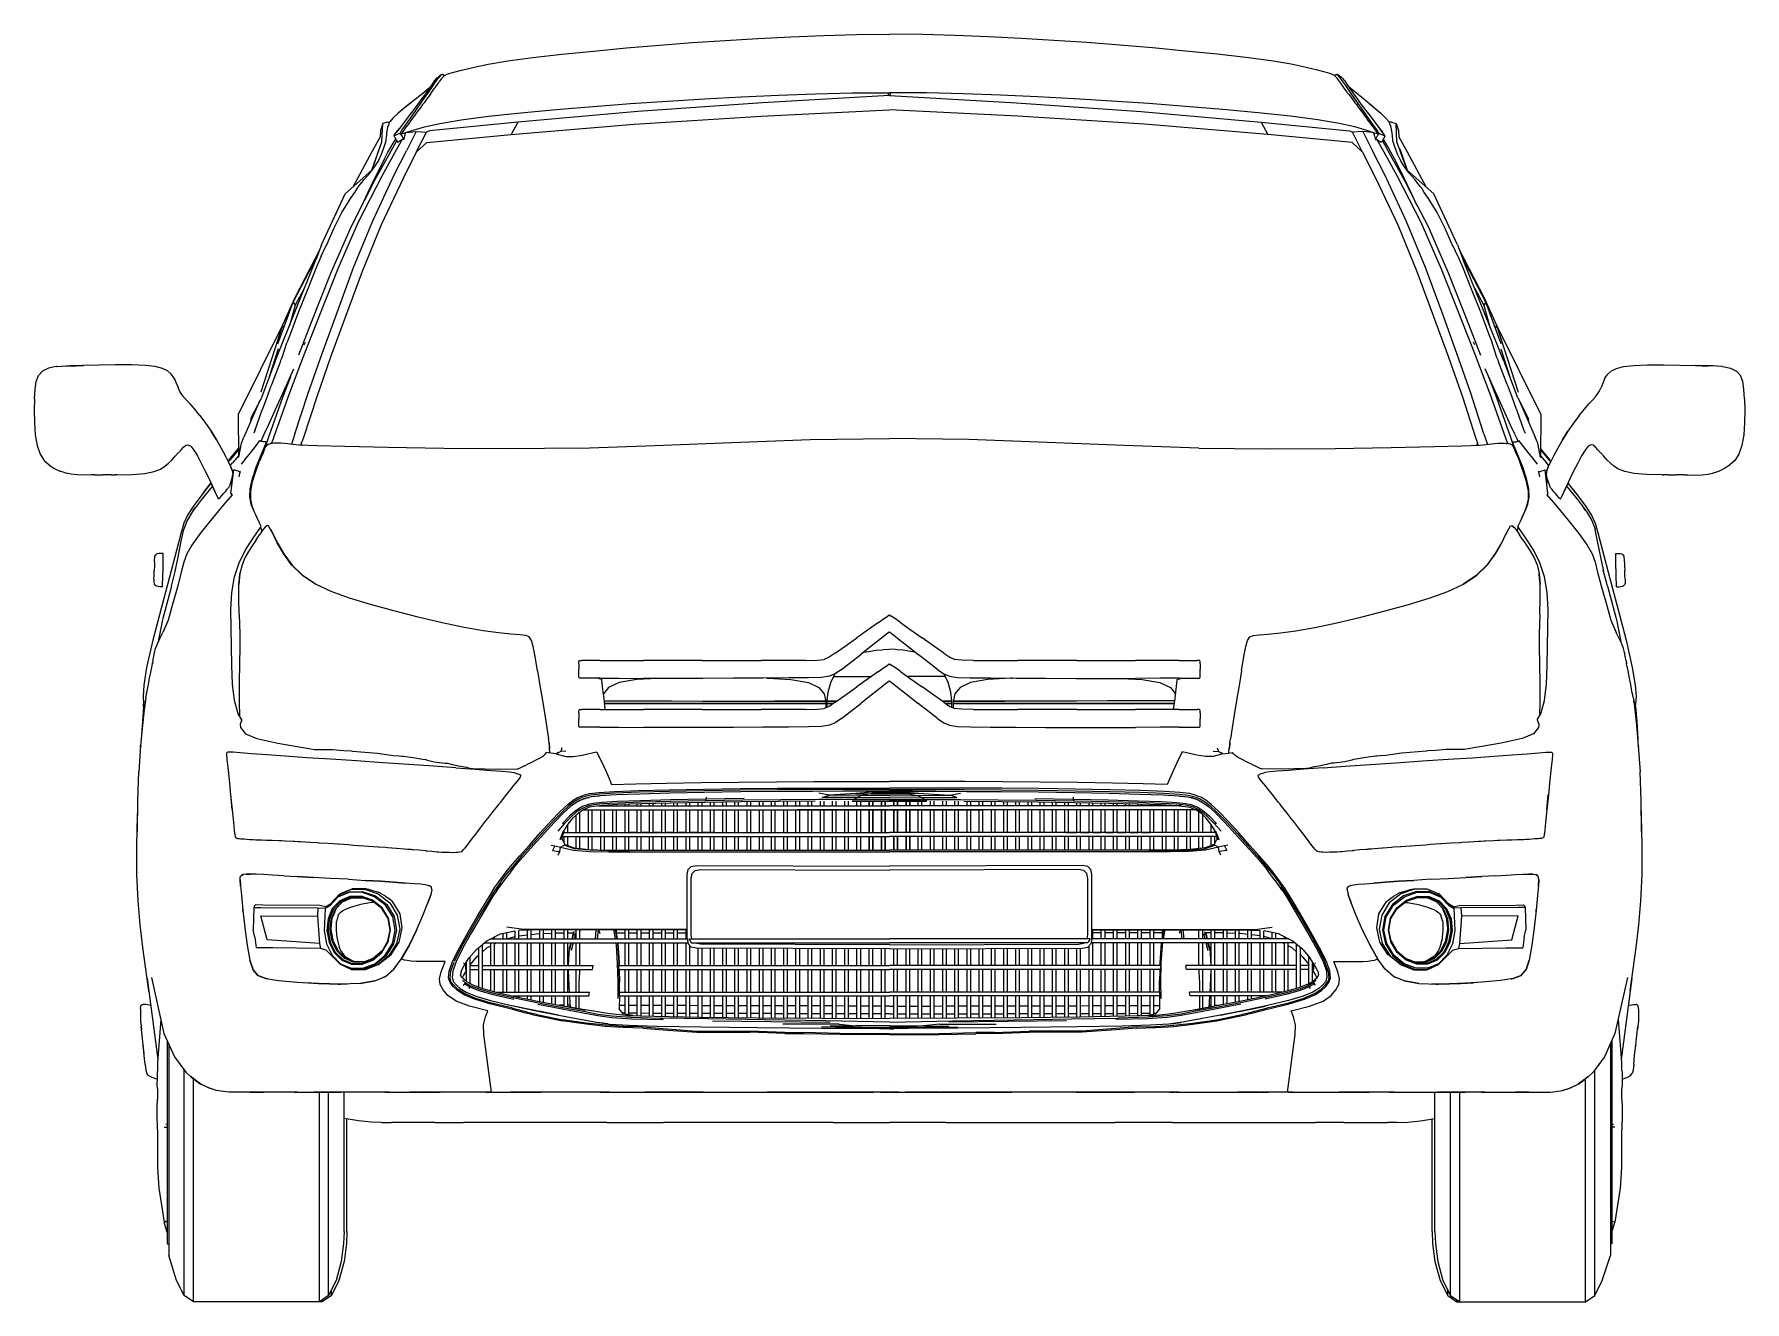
# Model space of a CAD drawing. Header units: millimetres. Extents: x -974 to 1019, y -38 to 1439.
import ezdxf

# ---------------------------------------------------------------- set-up
doc = ezdxf.new("R2010")
doc.units = ezdxf.units.MM
doc.header["$MEASUREMENT"] = 0
for name, color, linetype, true_color in [('CITROEN C4  01', 7, 'Continuous', 0x9a0018), ('CITROEN C4  02', 7, 'Continuous', 0xadadad), ('CITROEN C4  03', 7, 'Continuous', 0x191922), ('CITROEN C4  04', 7, 'Continuous', 0x151516), ('CITROEN C4  05', 7, 'Continuous', 0x0f0f12), ('CITROEN C4  06', 7, 'Continuous', 0x610000), ('CITROEN C4  07', 7, 'Continuous', 0xe6e6e6), ('CITROEN C4  08', 7, 'Continuous', 0xe1e1e1)]:
    doc.layers.add(name, color=color, linetype=linetype, true_color=true_color)

msp = doc.modelspace()

# ---------------------------------------------------------------- linework, layer by layer
at = {"layer": 'CITROEN C4  01', "linetype": 'Continuous'}
for p, q in [((-130.7, 1434.2), (-92.3, 1436.1)), ((-92.3, 1436.1), (-54, 1437.7)), ((-54, 1437.7), (-15.7, 1438.7)), ((-15.7, 1438.7), (22.6, 1439.1)), ((22.6, 1439.1), (22.6, 1439.1)), ((22.6, 1439.1), (22.6, 1439.1)), ((61, 1438.7), (22.6, 1439.1)), ((99.3, 1437.7), (61, 1438.7)), ((137.6, 1436.1), (99.3, 1437.7)), ((175.9, 1434.2), (137.6, 1436.1)), ((-392.9, 1411.8), (-359.1, 1415.8)), ((-359.1, 1415.8), (-322.3, 1419.5)), ((-322.3, 1419.5), (-284, 1423.1)), ((-284, 1423.1), (-245.6, 1426.4)), ((-245.6, 1426.4), (-207.3, 1429.3)), ((-207.3, 1429.3), (-169, 1431.9)), ((-169, 1431.9), (-130.7, 1434.2)), ((214.3, 1431.9), (175.9, 1434.2)), ((252.6, 1429.3), (214.3, 1431.9)), ((290.9, 1426.4), (252.6, 1429.3)), ((329.2, 1423.1), (290.9, 1426.4)), ((367.5, 1419.5), (329.2, 1423.1)), ((404.4, 1415.8), (367.5, 1419.5)), ((438.1, 1411.8), (404.4, 1415.8)), ((-485.2, 1394.7), (-476.2, 1397.2)), ((-476.2, 1397.2), (-463.1, 1400.4)), ((-463.1, 1400.4), (-445.3, 1404)), ((-445.3, 1404), (-422.1, 1407.9)), ((-422.1, 1407.9), (-392.9, 1411.8)), ((467.4, 1407.9), (438.1, 1411.8)), ((490.6, 1404), (467.4, 1407.9)), ((508.4, 1400.4), (490.6, 1404)), ((521.4, 1397.2), (508.4, 1400.4)), ((530.4, 1394.7), (521.4, 1397.2)), ((-519.5, 1372), (-513, 1377.2)), ((-514.8, 1371.2), (-509.1, 1379.4)), ((-510.5, 1380.8), (-514.7, 1374.6)), ((-507.5, 1385), (-510.5, 1380.8)), ((-509.1, 1379.4), (-504.8, 1385.7)), ((-507.5, 1385), (-507.1, 1385.6)), ((-507.5, 1385), (-507.5, 1385)), ((-505.2, 1387.8), (-507.1, 1385.6)), ((-505.2, 1387.8), (-504.5, 1388.4)), ((-504.8, 1385.7), (-501.6, 1389.9)), ((-504.5, 1388.4), (-503.6, 1389.1)), ((-504.1, 1385.6), (-504.1, 1385.6)), ((-503.6, 1389.1), (-502.7, 1389.8)), ((-502.7, 1389.8), (-501.8, 1390.5)), ((-501.8, 1390.5), (-500.9, 1391.2)), ((-501.6, 1389.9), (-499.6, 1392.1)), ((-500.9, 1391.2), (-500.2, 1391.8)), ((-500.2, 1391.8), (-499.6, 1392.1)), ((-499.6, 1392.1), (-498.6, 1392.2)), ((-499.6, 1392.1), (-499.6, 1392.1)), ((-498.6, 1392.2), (-498.6, 1392.2)), ((-497.9, 1392.1), (-498.6, 1392.2)), ((-497.2, 1391.6), (-497.9, 1392.1)), ((-497.9, 1392.1), (-497.9, 1392.1)), ((-496.3, 1390.5), (-497.2, 1391.6)), ((-497, 1389.9), (-496.8, 1390.1)), ((-496.8, 1390.1), (-496, 1390.8)), ((-496, 1390.8), (-495.3, 1391.3)), ((-495.3, 1391.3), (-493.8, 1392)), ((-493.8, 1392), (-490.8, 1393.1)), ((-490.8, 1393.1), (-485.2, 1394.7)), ((536, 1393.1), (530.4, 1394.7)), ((539.1, 1392), (536, 1393.1)), ((540.5, 1391.3), (539.1, 1392)), ((541.2, 1390.8), (540.5, 1391.3)), ((542.1, 1390.1), (541.2, 1390.8)), ((541.6, 1390.5), (542.4, 1391.6)), ((542.3, 1389.9), (542.1, 1390.1)), ((542.4, 1391.6), (543.2, 1392.1)), ((543.2, 1392.1), (543.9, 1392.2)), ((543.2, 1392.1), (543.2, 1392.1)), ((544.8, 1392.1), (543.9, 1392.2)), ((543.9, 1392.2), (543.9, 1392.2)), ((545.5, 1391.8), (544.8, 1392.1)), ((544.8, 1392.1), (544.8, 1392.1)), ((546.9, 1389.9), (544.8, 1392.1)), ((546.2, 1391.2), (545.5, 1391.8)), ((547, 1390.5), (546.2, 1391.2)), ((550, 1385.7), (546.9, 1389.9)), ((548, 1389.8), (547, 1390.5)), ((548.9, 1389.1), (548, 1389.8)), ((549.7, 1388.4), (548.9, 1389.1)), ((549.4, 1385.6), (549.4, 1385.6)), ((550.5, 1387.8), (549.7, 1388.4)), ((554.4, 1379.4), (550, 1385.7)), ((550.5, 1387.8), (552.3, 1385.6)), ((552.8, 1385), (552.3, 1385.6)), ((552.8, 1385), (552.8, 1385)), ((552.8, 1385), (555.8, 1380.8)), ((560.1, 1371.2), (554.4, 1379.4)), ((555.8, 1380.8), (560, 1374.6)), ((564.8, 1372), (558.2, 1377.2)), ((-541.3, 1354.3), (-530.4, 1363.2)), ((-536.5, 1358.2), (-540.8, 1354.8)), ((-527.3, 1357.3), (-535.4, 1346.5)), ((-530.4, 1363.2), (-519.5, 1372)), ((-529.4, 1350.3), (-521.9, 1361.1)), ((-520, 1367.2), (-527.3, 1357.3)), ((-527.3, 1357.3), (-527.3, 1357.3)), ((-521.9, 1361.1), (-514.8, 1371.2)), ((-514.7, 1374.6), (-520.2, 1366.8)), ((-512.5, 1369.1), (-512.5, 1369.1)), ((-322.6, 1355), (-279.4, 1358.2)), ((-279.4, 1358.2), (-236.3, 1361.2)), ((-236.3, 1361.2), (-193.1, 1363.8)), ((-193.1, 1363.8), (-150, 1366)), ((-150, 1366), (-106.8, 1368)), ((-106.8, 1368), (-63.7, 1369.6)), ((-63.7, 1369.6), (-20.5, 1370.6)), ((-20.5, 1370.6), (22.6, 1370.9)), ((21.4, 1367.5), (21.4, 1370.9)), ((21.4, 1367.5), (21.4, 1370.9)), ((21.5, 1367.5), (21.5, 1370.9)), ((21.5, 1367.5), (21.5, 1370.9)), ((22.6, 1370.9), (22.6, 1370.9)), ((22.6, 1370.9), (22.6, 1370.9)), ((65.8, 1370.6), (22.6, 1370.9)), ((23.8, 1367.5), (23.8, 1370.9)), ((23.8, 1367.5), (23.8, 1370.9)), ((23.8, 1367.5), (23.8, 1370.9)), ((23.9, 1367.5), (23.9, 1370.9)), ((108.9, 1369.6), (65.8, 1370.6)), ((152.1, 1368), (108.9, 1369.6)), ((195.2, 1366), (152.1, 1368)), ((238.4, 1363.8), (195.2, 1366)), ((281.5, 1361.2), (238.4, 1363.8)), ((324.7, 1358.2), (281.5, 1361.2)), ((367.8, 1355), (324.7, 1358.2)), ((557.8, 1369.1), (557.7, 1369.1)), ((560, 1374.6), (565.5, 1366.8)), ((567.1, 1361.1), (560.1, 1371.2)), ((575.6, 1363.2), (564.8, 1372)), ((565.3, 1367.2), (572.5, 1357.3)), ((574.6, 1350.3), (567.1, 1361.1)), ((572.5, 1357.3), (572.5, 1357.3)), ((572.5, 1357.3), (580.6, 1346.5)), ((586.5, 1354.3), (575.6, 1363.2)), ((581.7, 1358.2), (586, 1354.8)), ((-559.5, 1337.5), (-560, 1336.7)), ((-556.1, 1341.3), (-559.5, 1337.5)), ((-550.1, 1346.9), (-556.1, 1341.3)), ((-540.8, 1354.8), (-550.1, 1346.9)), ((-542.9, 1336.7), (-548.9, 1328.8)), ((-542.6, 1337.1), (-548.6, 1329.2)), ((-536, 1345.8), (-542.9, 1336.7)), ((-535.1, 1346.9), (-542.6, 1337.1)), ((-542.5, 1337.2), (-542.6, 1337.1)), ((-542.2, 1332.1), (-536.5, 1340.2)), ((-541.3, 1354.3), (-541.3, 1354.3)), ((-536.5, 1340.2), (-529.4, 1350.3)), ((-501.3, 1335.1), (-476.7, 1339.3)), ((-476.7, 1339.3), (-444.6, 1343.5)), ((-444.6, 1343.5), (-407, 1347.6)), ((-407, 1347.6), (-365.7, 1351.4)), ((-365.7, 1351.4), (-322.6, 1355)), ((411, 1351.4), (367.8, 1355)), ((452.3, 1347.6), (411, 1351.4)), ((489.9, 1343.5), (452.3, 1347.6)), ((521.9, 1339.3), (489.9, 1343.5)), ((546.6, 1335.1), (521.9, 1339.3)), ((581.7, 1340.2), (574.6, 1350.3)), ((580.4, 1346.9), (587.8, 1337.1)), ((581.2, 1345.8), (588.1, 1336.7)), ((587.4, 1332.1), (581.7, 1340.2)), ((586, 1354.8), (595.4, 1346.9)), ((586.5, 1354.3), (586.5, 1354.3)), ((587.7, 1337.2), (587.8, 1337.1)), ((587.8, 1337.1), (593.9, 1329.2)), ((588.1, 1336.7), (594.2, 1328.8)), ((595.4, 1346.9), (601.3, 1341.3)), ((601.3, 1341.3), (604.7, 1337.5)), ((604.7, 1337.5), (605.2, 1336.7)), ((-554.7, 1320.5), (-554.3, 1321.7)), ((-554.4, 1320.8), (-554.7, 1320.5)), ((-554.7, 1320.5), (-554.7, 1320)), ((-554.7, 1320), (-554.3, 1319.3)), ((-553.7, 1321.1), (-554.4, 1320.8)), ((-554.3, 1321.7), (-552.6, 1324.1)), ((-554.3, 1319.3), (-553.6, 1318.1)), ((-553.8, 1315.4), (-552.9, 1316.8)), ((-552.6, 1321.5), (-553.7, 1321.1)), ((-553.6, 1318.1), (-552.8, 1316.6)), ((-552.8, 1316.6), (-552, 1315.2)), ((-552.6, 1324.1), (-548.9, 1328.8)), ((-551.3, 1322.1), (-552.6, 1321.5)), ((-548.6, 1329.2), (-552.3, 1324.5)), ((-550, 1322.6), (-551.3, 1322.1)), ((-548.8, 1323), (-550, 1322.6)), ((-548.1, 1323.3), (-548.8, 1323)), ((-547.7, 1323.4), (-548.1, 1323.3)), ((-547.7, 1323.4), (-547.3, 1324.6)), ((-547.3, 1323.1), (-547.7, 1323.4)), ((-547.3, 1324.6), (-545.6, 1327.2)), ((-547.3, 1323.1), (-547, 1322.4)), ((-547, 1322.4), (-546.3, 1321.2)), ((-546.2, 1323.3), (-546.7, 1322.6)), ((-546.7, 1322.6), (-546, 1322.8)), ((-546.3, 1321.2), (-545.5, 1319.8)), ((-546, 1322.8), (-540.9, 1324.6)), ((-545.6, 1327.2), (-542.2, 1332.1)), ((-545.5, 1319.8), (-544.7, 1318.4)), ((-544.7, 1318.4), (-544, 1317.2)), ((-544, 1317.2), (-543.6, 1316.5)), ((-543.6, 1316.5), (-543.6, 1316.5)), ((-543.6, 1316.5), (-543.5, 1316.5)), ((-542.4, 1321.2), (-542.6, 1320.6)), ((-540.9, 1324.6), (-532.4, 1327.4)), ((-532.4, 1327.4), (-519.5, 1331)), ((-519.5, 1331), (-501.3, 1335.1)), ((564.8, 1331), (546.6, 1335.1)), ((577.7, 1327.4), (564.8, 1331)), ((586.1, 1324.6), (577.7, 1327.4)), ((591.2, 1322.8), (586.1, 1324.6)), ((590.9, 1327.2), (587.4, 1332.1)), ((587.7, 1321.2), (587.8, 1320.6)), ((589.3, 1317.2), (588.8, 1316.5)), ((588.8, 1316.5), (588.8, 1316.5)), ((588.8, 1316.5), (588.8, 1316.5)), ((589.9, 1318.4), (589.3, 1317.2)), ((590.8, 1319.8), (589.9, 1318.4)), ((591.6, 1321.2), (590.8, 1319.8)), ((592.6, 1324.6), (590.9, 1327.2)), ((592, 1322.6), (591.2, 1322.8)), ((591.5, 1323.3), (592, 1322.6)), ((592.2, 1322.4), (591.6, 1321.2)), ((592.6, 1323.1), (592.2, 1322.4)), ((593, 1323.4), (592.6, 1324.6)), ((592.6, 1323.1), (593, 1323.4)), ((593, 1323.4), (593.4, 1323.3)), ((593.4, 1323.3), (594.1, 1323)), ((593.9, 1329.2), (597.5, 1324.5)), ((594.1, 1323), (595.2, 1322.6)), ((597.8, 1324.1), (594.2, 1328.8)), ((595.2, 1322.6), (596.5, 1322.1)), ((596.5, 1322.1), (597.9, 1321.5)), ((598.1, 1316.6), (597.3, 1315.2)), ((599.6, 1321.7), (597.8, 1324.1)), ((597.9, 1321.5), (599, 1321.1)), ((598.9, 1318.1), (598.1, 1316.6)), ((599.1, 1315.4), (598.2, 1316.8)), ((599.6, 1319.3), (598.9, 1318.1)), ((599, 1321.1), (599.7, 1320.8)), ((600, 1320.5), (599.6, 1321.7)), ((599.9, 1320), (599.6, 1319.3)), ((599.7, 1320.8), (600, 1320.5)), ((600, 1320.5), (599.9, 1320)), ((-566, 1293.8), (-561.9, 1301.6)), ((-561.9, 1301.6), (-558.6, 1307.6)), ((-558.6, 1307.6), (-555.9, 1312.1)), ((-555.9, 1312.1), (-553.8, 1315.4)), ((-552, 1315.2), (-551.3, 1314.1)), ((-551.3, 1314.1), (-550.9, 1313.4)), ((-550.9, 1313.4), (-550.5, 1313.1)), ((-546.6, 1315.6), (-547.4, 1315.1)), ((591.9, 1315.6), (592.6, 1315.1)), ((596.1, 1313.4), (595.8, 1313.1)), ((596.6, 1314.1), (596.1, 1313.4)), ((597.3, 1315.2), (596.6, 1314.1)), ((601.1, 1312.1), (599.1, 1315.4)), ((603.8, 1307.6), (601.1, 1312.1)), ((607.1, 1301.6), (603.8, 1307.6)), ((611.3, 1293.8), (607.1, 1301.6)), ((-578.8, 1282.2), (-578.8, 1282.2)), ((-577.6, 1270.5), (-571.2, 1283.5)), ((-573.8, 1289.4), (-573.8, 1289.4)), ((-571.2, 1283.5), (-566, 1293.8)), ((616.5, 1283.5), (611.3, 1293.8)), ((622.9, 1270.5), (616.5, 1283.5)), ((619, 1289.4), (619, 1289.4)), ((624.1, 1282.2), (624.1, 1282.2)), ((-585.3, 1254.2), (-577.6, 1270.5)), ((630.6, 1254.2), (622.9, 1270.5)), ((-592.4, 1238.9), (-585.3, 1254.2)), ((-592.4, 1238.9), (-592, 1240.2)), ((637.6, 1238.9), (630.6, 1254.2)), ((637.6, 1238.9), (637.3, 1240.2)), ((-639.8, 1180.5), (-645.1, 1167.9)), ((685, 1180.5), (690.4, 1167.9)), ((-645.1, 1167.9), (-655.5, 1142.5)), ((690.4, 1167.9), (700.7, 1142.5)), ((-655.5, 1142.5), (-666.1, 1115.5)), ((700.7, 1142.5), (711.3, 1115.5)), ((-666.1, 1115.5), (-676.8, 1087.2)), ((711.3, 1115.5), (722.1, 1087.2)), ((-676.8, 1087.2), (-679.7, 1079.5)), ((-659.4, 1077.1), (-658.2, 1080.2)), ((704.7, 1077.1), (703.4, 1080.2)), ((722.1, 1087.2), (725, 1079.5)), ((-971.8, 1034.4), (-969.1, 1041.5)), ((-969.1, 1041.5), (-964.5, 1046.6)), ((-957.5, 1049.9), (-964.5, 1046.6)), ((-948.6, 1051.8), (-957.5, 1049.9)), ((-948.2, 1051.8), (-948.6, 1051.8)), ((-948.2, 1051.8), (-941.7, 1052.3)), ((-946.5, 1051.9), (-937.3, 1052.7)), ((-946.5, 1051.9), (-946.5, 1051.9)), ((-937.3, 1052.7), (-925.3, 1052.8)), ((-937.3, 1052.7), (-937.3, 1052.7)), ((-919.2, 1053.1), (-932.3, 1052.7)), ((-922.5, 1052.9), (-932.2, 1052.7)), ((-918.1, 1053.1), (-931.4, 1052.7)), ((-924.1, 1052.8), (-931.3, 1052.7)), ((-917.4, 1053.2), (-929.9, 1052.8)), ((-928.9, 1052.8), (-917, 1053.2)), ((-928.3, 1052.8), (-916.7, 1053.2)), ((-916.6, 1053.2), (-928.2, 1052.8)), ((-925.3, 1052.8), (-925.3, 1052.8)), ((-924.1, 1052.8), (-924.1, 1052.8)), ((-922.5, 1052.9), (-922.5, 1052.9)), ((-919.3, 1053.1), (-919.2, 1053.1)), ((-918.2, 1053.1), (-918.1, 1053.1)), ((-917.4, 1053.2), (-917.5, 1053.2)), ((-917, 1053.2), (-917.2, 1053.2)), ((-917.1, 1053.2), (-916.7, 1053.2)), ((-898.6, 1053.6), (-916.6, 1053.2)), ((-879.4, 1053.8), (-898.6, 1053.6)), ((-860.9, 1053.7), (-879.4, 1053.8)), ((-844.9, 1053), (-860.9, 1053.7)), ((-833.1, 1051.8), (-844.9, 1053)), ((-824.7, 1049.7), (-833.1, 1051.8)), ((-818.8, 1046.8), (-824.7, 1049.7)), ((-814.5, 1043), (-818.8, 1046.8)), ((-811.2, 1038.1), (-814.5, 1043)), ((-811.3, 1038.1), (-811.3, 1038.1)), ((-811.2, 1038.1), (-809.4, 1034.2)), ((-810.9, 1037.3), (-811.2, 1038.1)), ((-811.2, 1038.1), (-811.2, 1038.1)), ((-683.2, 1023.1), (-671.6, 1049.1)), ((728.4, 1023.1), (716.8, 1049.1)), ((856.5, 1038.1), (854.7, 1034.2)), ((856.1, 1037.3), (856.4, 1038.1)), ((856.4, 1038.1), (859.8, 1043)), ((856.5, 1038.1), (856.5, 1038.1)), ((856.6, 1038.1), (856.6, 1038.1)), ((859.8, 1043), (864, 1046.8)), ((864, 1046.8), (869.9, 1049.7)), ((869.9, 1049.7), (878.3, 1051.8)), ((878.3, 1051.8), (890.2, 1053)), ((890.2, 1053), (906.2, 1053.7)), ((906.2, 1053.7), (924.7, 1053.8)), ((924.7, 1053.8), (943.8, 1053.6)), ((943.8, 1053.6), (961.9, 1053.2)), ((961.9, 1053.2), (973.5, 1052.8)), ((973.5, 1052.8), (962, 1053.2)), ((962.3, 1053.2), (962, 1053.2)), ((974.2, 1052.8), (962.2, 1053.2)), ((962.2, 1053.2), (962.4, 1053.2)), ((962.7, 1053.2), (975.2, 1052.8)), ((962.7, 1053.2), (962.8, 1053.2)), ((963.4, 1053.1), (976.6, 1052.7)), ((963.5, 1053.1), (963.4, 1053.1)), ((964.4, 1053.1), (977.5, 1052.7)), ((964.5, 1053.1), (964.4, 1053.1)), ((967.7, 1052.9), (967.7, 1052.9)), ((967.7, 1052.9), (977.5, 1052.7)), ((969.3, 1052.8), (969.3, 1052.8)), ((969.3, 1052.8), (976.6, 1052.7)), ((970.5, 1052.8), (970.5, 1052.8)), ((982.6, 1052.7), (970.5, 1052.8)), ((991.8, 1051.9), (982.6, 1052.7)), ((982.6, 1052.7), (982.6, 1052.7)), ((993.4, 1051.8), (986.9, 1052.3)), ((991.8, 1051.9), (991.8, 1051.9)), ((993.4, 1051.8), (993.8, 1051.8)), ((993.8, 1051.8), (1002.7, 1049.9)), ((1002.7, 1049.9), (1009.7, 1046.6)), ((1014.4, 1041.5), (1009.7, 1046.6)), ((1017.1, 1034.4), (1014.4, 1041.5)), ((-973.9, 1014.1), (-973.2, 1025.3)), ((-973.2, 1025.3), (-971.8, 1034.4)), ((-809.4, 1034.2), (-806.6, 1027.3)), ((-804.5, 1022.6), (-806.6, 1027.3)), ((-806.6, 1027.3), (-806.6, 1027.3)), ((-802.3, 1019.2), (-804.5, 1022.6)), ((-799.8, 1016.2), (-802.3, 1019.2)), ((-693.4, 1000.8), (-683.2, 1023.1)), ((738.6, 1000.8), (728.4, 1023.1)), ((845.1, 1016.2), (847.6, 1019.2)), ((847.6, 1019.2), (849.8, 1022.6)), ((849.8, 1022.6), (851.9, 1027.3)), ((854.7, 1034.2), (851.9, 1027.3)), ((851.9, 1027.3), (851.9, 1027.3)), ((1018.5, 1025.3), (1017.1, 1034.4)), ((1019.1, 1014.1), (1018.5, 1025.3)), ((-973.9, 1014.1), (-974.2, 1000.7)), ((-974.2, 1000.7), (-974, 986.3)), ((-796.7, 1012.8), (-799.8, 1016.2)), ((-792.6, 1008.4), (-796.7, 1012.8)), ((-787.2, 1002.2), (-792.6, 1008.4)), ((-781.1, 994.6), (-787.2, 1002.2)), ((-701.3, 983.6), (-693.4, 1000.8)), ((746.6, 983.6), (738.6, 1000.8)), ((826.3, 994.6), (832.5, 1002.2)), ((832.5, 1002.2), (837.8, 1008.4)), ((837.8, 1008.4), (841.9, 1012.8)), ((841.9, 1012.8), (845.1, 1016.2)), ((1019.1, 1014.1), (1019.5, 1000.7)), ((1019.5, 1000.7), (1019.3, 986.3)), ((-974, 986.3), (-973, 972.2)), ((-781.1, 994.6), (-774.5, 985.8)), ((-774.5, 985.8), (-772.5, 983)), ((-774.5, 985.8), (-768, 976.4)), ((-774.5, 985.8), (-768, 976.4)), ((-774.5, 985.8), (-772.5, 983)), ((-706.2, 973), (-701.3, 983.6)), ((751.5, 973), (746.6, 983.6)), ((819.7, 985.8), (813.2, 976.4)), ((819.7, 985.8), (813.2, 976.4)), ((819.7, 985.8), (817.8, 983)), ((819.7, 985.8), (817.8, 983)), ((826.3, 994.6), (819.7, 985.8)), ((1019.3, 986.3), (1018.3, 972.2)), ((-973, 972.2), (-970.8, 959.7)), ((-970.8, 959.7), (-967.2, 949.9)), ((-802.9, 954.8), (-800.1, 958)), ((-800.1, 958), (-797.5, 960.1)), ((-800.1, 958), (-800.1, 958)), ((-797.5, 960.1), (-794.8, 960.6)), ((-797.5, 960.1), (-797.5, 960.1)), ((-794.8, 960.6), (-791.8, 958.9)), ((-794.8, 960.6), (-794.8, 960.6)), ((-791.8, 958.9), (-788.1, 954.3)), ((-768, 976.4), (-761.9, 966.5)), ((-761.9, 966.5), (-768, 976.4)), ((-761.9, 966.5), (-763.7, 969.4)), ((-761.9, 966.5), (-763.7, 969.4)), ((-761.9, 966.5), (-756.4, 956.8)), ((-724, 958), (-724, 958)), ((-721.8, 951.8), (-716.4, 958.6)), ((-717.2, 976.9), (-718.2, 974)), ((-717.2, 976.9), (-717.2, 976.9)), ((-716.4, 958.6), (-711.1, 965.5)), ((-711.1, 965.5), (-711, 965.4)), ((-711, 965.4), (-711, 965.4)), ((-710.7, 965.2), (-711, 965.4)), ((-710.2, 964.9), (-710.7, 965.2)), ((-709.6, 964.6), (-710.2, 964.9)), ((-709.9, 964.7), (-709.7, 965.1)), ((-709.7, 965.1), (-708.7, 967.4)), ((-708.9, 964.4), (-709.6, 964.6)), ((-709.6, 949), (-703.3, 963.8)), ((-708.1, 964.3), (-708.9, 964.4)), ((-708.7, 967.4), (-706.2, 973)), ((-707.2, 964.2), (-708.1, 964.3)), ((-706.4, 964.1), (-707.2, 964.2)), ((-705.6, 964), (-706.4, 964.1)), ((-705.7, 955.7), (-704.4, 958.7)), ((-704.8, 964), (-705.6, 964)), ((-704.1, 963.9), (-704.8, 964)), ((-703.4, 960), (-704.4, 958.7)), ((-703.3, 963.8), (-704.1, 963.9)), ((-702.5, 960.7), (-703.4, 960)), ((-702.5, 960.7), (-701.3, 961.3)), ((-701.3, 961.3), (-698.7, 962.1)), ((-696.7, 962.3), (-698.7, 962.1)), ((-694.8, 962.6), (-697.6, 962.2)), ((-697.6, 962.2), (-697.6, 962.2)), ((-691, 962.6), (-694.8, 962.6)), ((-686.8, 962.4), (-691, 962.6)), ((-682.6, 962), (-686.8, 962.4)), ((-678.8, 961.6), (-682.6, 962)), ((-675.8, 961.3), (-678.8, 961.6)), ((-672.6, 960.8), (-675.8, 961.3)), ((-665.7, 960.3), (-672.6, 960.8)), ((-644.5, 959.5), (-665.7, 960.3)), ((-665.7, 960.3), (-665.7, 960.3)), ((-612.3, 958.7), (-644.5, 959.5)), ((-561.9, 957.4), (-612.3, 958.7)), ((-496.9, 956.3), (-561.9, 957.4)), ((-337.8, 956.9), (-250.9, 959.8)), ((-250.9, 959.8), (-161.3, 963.5)), ((-161.3, 963.5), (-69.8, 966.7)), ((-69.8, 966.7), (22.6, 968.1)), ((22.6, 968.1), (22.6, 968.1)), ((22.6, 968.1), (22.6, 968.1)), ((115.1, 966.7), (22.6, 968.1)), ((206.5, 963.5), (115.1, 966.7)), ((296.2, 959.8), (206.5, 963.5)), ((383.1, 956.9), (296.2, 959.8)), ((542.2, 956.3), (607.2, 957.4)), ((607.2, 957.4), (657.5, 958.7)), ((657.5, 958.7), (689.7, 959.5)), ((689.7, 959.5), (710.9, 960.3)), ((710.9, 960.3), (717.8, 960.8)), ((710.9, 960.3), (710.9, 960.3)), ((717.8, 960.8), (721, 961.3)), ((721, 961.3), (724.1, 961.6)), ((724.1, 961.6), (727.9, 962)), ((727.9, 962), (732.1, 962.4)), ((732.1, 962.4), (736.3, 962.6)), ((736.3, 962.6), (740.1, 962.6)), ((740.1, 962.6), (742.9, 962.2)), ((741.9, 962.3), (744, 962.1)), ((742.9, 962.2), (742.9, 962.2)), ((746.5, 961.3), (744, 962.1)), ((747.8, 960.7), (746.5, 961.3)), ((747.8, 960.7), (748.7, 960)), ((748.6, 963.8), (749.3, 963.9)), ((754.9, 949), (748.6, 963.8)), ((748.7, 960), (749.7, 958.7)), ((749.3, 963.9), (750.1, 964)), ((751, 955.7), (749.7, 958.7)), ((750.1, 964), (750.8, 964)), ((750.8, 964), (751.6, 964.1)), ((754, 967.4), (751.5, 973)), ((751.6, 964.1), (752.5, 964.2)), ((752.5, 964.2), (753.3, 964.3)), ((753.3, 964.3), (754.2, 964.4)), ((755, 965.1), (754, 967.4)), ((754.2, 964.4), (754.9, 964.6)), ((754.9, 964.6), (755.5, 964.9)), ((755.1, 964.7), (755, 965.1)), ((755.5, 964.9), (755.9, 965.2)), ((755.9, 965.2), (756.2, 965.4)), ((756.3, 965.5), (756.2, 965.4)), ((756.2, 965.4), (756.2, 965.4)), ((761.7, 958.6), (756.3, 965.5)), ((767, 951.8), (761.7, 958.6)), ((762.5, 976.9), (763.5, 974)), ((762.5, 976.9), (762.5, 976.9)), ((769.2, 958), (769.2, 958)), ((807.1, 966.5), (801.7, 956.8)), ((813.2, 976.4), (807.1, 966.5)), ((807.1, 966.5), (813.2, 976.4)), ((807.1, 966.5), (808.9, 969.4)), ((807.1, 966.5), (808.9, 969.4)), ((837, 958.9), (833.4, 954.3)), ((840.1, 960.6), (837, 958.9)), ((842.7, 960.1), (840.1, 960.6)), ((840.1, 960.6), (840.1, 960.6)), ((842.7, 960.1), (842.7, 960.1)), ((845.3, 958), (842.7, 960.1)), ((848.2, 954.8), (845.3, 958)), ((845.3, 958), (845.3, 958)), ((1016.1, 959.7), (1012.5, 949.9)), ((1018.3, 972.2), (1016.1, 959.7)), ((-967.2, 949.9), (-962.5, 942.5)), ((-962.5, 942.5), (-956.9, 937.1)), ((-956.9, 937.1), (-955.9, 936.4)), ((-821.8, 935.7), (-817.6, 939.4)), ((-817.6, 939.4), (-813.4, 943.3)), ((-813.9, 943.3), (-813.9, 943.3)), ((-813.7, 943.3), (-813.7, 943.3)), ((-813.5, 943.3), (-813.5, 943.3)), ((-813.4, 943.3), (-809.8, 947.4)), ((-810.1, 947.3), (-810.1, 947.3)), ((-809.8, 947.4), (-806.4, 951.1)), ((-809.8, 947.4), (-809.8, 947.4)), ((-809.8, 947.4), (-809.8, 947.4)), ((-806.2, 951.2), (-802.9, 954.8)), ((-806.2, 951.2), (-806.2, 951.2)), ((-806.2, 951.2), (-806.2, 951.2)), ((-788.1, 954.3), (-784, 947.6)), ((-784, 947.6), (-779.7, 939.4)), ((-779.7, 939.4), (-775.2, 930.5)), ((-756.4, 956.8), (-751.7, 948)), ((-751.7, 948), (-751.5, 947.5)), ((-751.7, 948), (-747.9, 940.5)), ((-746.4, 942.9), (-748, 940.8)), ((-745.1, 935.1), (-747.9, 940.5)), ((-747.9, 940.5), (-745.1, 935.1)), ((-736.2, 954.8), (-746.4, 942.9)), ((-745.9, 936.6), (-743.2, 939.7)), ((-736.2, 947.8), (-743.2, 939.7)), ((-736.2, 947.8), (-735.6, 948.4)), ((-732.5, 938.2), (-727.1, 945)), ((-728.1, 946.4), (-728.1, 946.4)), ((-727.1, 945), (-721.8, 951.8)), ((-716, 929.7), (-711.9, 940.6)), ((-715.4, 934.6), (-709.6, 949)), ((-707.9, 950.4), (-711.9, 940.6)), ((-707.9, 950.4), (-705.7, 955.7)), ((-421, 955.9), (-496.9, 956.3)), ((-337.8, 956.9), (-421, 955.9)), ((383.1, 956.9), (466.3, 955.9)), ((466.3, 955.9), (542.2, 956.3)), ((753.1, 950.4), (751, 955.7)), ((753.1, 950.4), (757.1, 940.6)), ((760.6, 934.6), (754.9, 949)), ((761.2, 929.7), (757.1, 940.6)), ((772.4, 945), (767, 951.8)), ((777.7, 938.2), (772.4, 945)), ((773.3, 946.4), (773.3, 946.4)), ((781.5, 947.8), (780.9, 948.4)), ((781.4, 954.8), (791.6, 942.9)), ((781.5, 947.8), (788.4, 939.7)), ((791.1, 936.6), (788.4, 939.7)), ((790.4, 935.1), (793.2, 940.5)), ((793.2, 940.5), (790.4, 935.1)), ((791.6, 942.9), (793.3, 940.8)), ((797, 948), (793.2, 940.5)), ((797, 948), (796.7, 947.5)), ((801.7, 956.8), (797, 948)), ((824.9, 939.4), (820.4, 930.5)), ((829.3, 947.6), (824.9, 939.4)), ((833.4, 954.3), (829.3, 947.6)), ((851.5, 951.2), (848.2, 954.8)), ((851.5, 951.2), (851.5, 951.2)), ((851.5, 951.2), (851.5, 951.2)), ((855, 947.4), (851.6, 951.1)), ((858.7, 943.3), (855, 947.4)), ((855, 947.4), (855, 947.4)), ((855, 947.4), (855, 947.4)), ((855.3, 947.3), (855.3, 947.3)), ((862.8, 939.4), (858.7, 943.3)), ((858.7, 943.3), (858.7, 943.3)), ((858.9, 943.3), (858.9, 943.3)), ((859.2, 943.3), (859.2, 943.3)), ((867, 935.7), (862.8, 939.4)), ((1002.1, 937.1), (1001.1, 936.4)), ((1007.7, 942.5), (1002.1, 937.1)), ((1012.5, 949.9), (1007.7, 942.5)), ((-956.6, 936.9), (-950.7, 932.9)), ((-956.6, 936.9), (-956.6, 936.9)), ((-950.7, 932.9), (-944.5, 930.1)), ((-944.5, 930.1), (-943.9, 929.8)), ((-938, 927.9), (-943.9, 929.8)), ((-938, 927.9), (-937.1, 927.6)), ((-931.3, 926.5), (-937.1, 927.6)), ((-924.4, 925.8), (-931.3, 926.5)), ((-916.7, 925.4), (-924.4, 925.8)), ((-907.8, 925.5), (-916.7, 925.4)), ((-904.1, 925.5), (-907.8, 925.5)), ((-904.1, 925.5), (-899.4, 925.5)), ((-899.4, 925.5), (-894.2, 925.5)), ((-889.1, 925.5), (-894.2, 925.5)), ((-884.7, 925.5), (-889.1, 925.5)), ((-884.7, 925.5), (-881.7, 925.5)), ((-881.7, 925.5), (-879.7, 925.5)), ((-878.5, 925.5), (-879.7, 925.5)), ((-877.8, 925.5), (-878.5, 925.5)), ((-877.8, 925.5), (-877.4, 925.5)), ((-877.4, 925.5), (-860.2, 926)), ((-860.2, 926), (-845.2, 927.3)), ((-845.2, 927.3), (-834.5, 929.5)), ((-834.5, 929.5), (-827.1, 932.3)), ((-827.1, 932.3), (-821.8, 935.7)), ((-775.2, 930.5), (-770.8, 921.6)), ((-770.8, 921.6), (-766.8, 913.1)), ((-743.6, 921.8), (-745.6, 915.5)), ((-745.3, 935.5), (-745.1, 935.1)), ((-743.4, 930.7), (-745.1, 935.1)), ((-745.1, 935.1), (-743.4, 930.7)), ((-742.9, 926.5), (-743.6, 921.8)), ((-743.4, 930.7), (-742.9, 926.6)), ((-742.9, 926.6), (-742.9, 926.6)), ((-722.6, 909.5), (-719.9, 921.3)), ((-721.9, 906.8), (-719.7, 918)), ((-719.9, 921.3), (-715.4, 934.6)), ((-719.7, 918), (-716, 929.7)), ((765.1, 921.3), (760.6, 934.6)), ((764.9, 918), (761.2, 929.7)), ((767.2, 906.8), (764.9, 918)), ((767.8, 909.5), (765.1, 921.3)), ((788.7, 930.7), (788.1, 926.6)), ((788.1, 926.6), (788.1, 926.6)), ((788.1, 926.5), (788.8, 921.8)), ((788.7, 930.7), (790.4, 935.1)), ((790.4, 935.1), (788.7, 930.7)), ((788.8, 921.8), (790.9, 915.5)), ((790.6, 935.5), (790.4, 935.1)), ((816.1, 921.6), (812, 913.1)), ((820.4, 930.5), (816.1, 921.6)), ((872.3, 932.3), (867, 935.7)), ((879.8, 929.5), (872.3, 932.3)), ((890.5, 927.3), (879.8, 929.5)), ((905.4, 926), (890.5, 927.3)), ((922.6, 925.5), (905.4, 926)), ((923, 925.5), (922.6, 925.5)), ((923, 925.5), (923.7, 925.5)), ((923.7, 925.5), (924.9, 925.5)), ((926.9, 925.5), (924.9, 925.5)), ((930, 925.5), (926.9, 925.5)), ((930, 925.5), (934.4, 925.5)), ((934.4, 925.5), (939.5, 925.5)), ((944.7, 925.5), (939.5, 925.5)), ((949.4, 925.5), (944.7, 925.5)), ((949.4, 925.5), (953, 925.5)), ((953, 925.5), (962, 925.4)), ((962, 925.4), (969.7, 925.8)), ((969.7, 925.8), (976.5, 926.5)), ((976.5, 926.5), (982.4, 927.6)), ((983.2, 927.9), (982.4, 927.6)), ((983.2, 927.9), (989.2, 929.8)), ((989.8, 930.1), (989.2, 929.8)), ((995.9, 932.9), (989.8, 930.1)), ((1001.8, 936.9), (995.9, 932.9)), ((1001.8, 936.9), (1001.8, 936.9)), ((-777.8, 903.8), (-789, 888.8)), ((-766.8, 912.2), (-779.3, 896.8)), ((-778.3, 898.1), (-778.2, 898.3)), ((-776.5, 900.3), (-778.2, 898.2)), ((-778.2, 898.3), (-777.3, 899.4)), ((-777.7, 898.8), (-778.2, 898.3)), ((-768.2, 916), (-777.8, 903.8)), ((-763.2, 905.6), (-766.8, 913.3)), ((-763.2, 905.6), (-766.8, 913.2)), ((-766.8, 913.2), (-763.2, 905.6)), ((-763.2, 905.6), (-766.8, 913.1)), ((-763.2, 905.6), (-766.8, 913.1)), ((-766.8, 913.1), (-763.2, 905.6)), ((-766.5, 912.5), (-766.8, 912.2)), ((-766.5, 912.5), (-766.7, 912.2)), ((-766.7, 912.1), (-766.4, 912.4)), ((-766.6, 912.3), (-766.7, 912.2)), ((-766.7, 912.1), (-766.6, 912.2)), ((-762.4, 903.9), (-763.2, 905.6)), ((-760.4, 899.6), (-763.2, 905.6)), ((-759.4, 897.4), (-760.4, 899.6)), ((-743.6, 902.2), (-753.8, 890.1)), ((-745.6, 915.4), (-747.1, 911.8)), ((-745.6, 915.4), (-745.8, 915)), ((-745.6, 915.4), (-745.6, 915.4)), ((-744, 900.5), (-744, 900.5)), ((-744, 900.5), (-744, 900.5)), ((-722.8, 899.7), (-722.6, 909.5)), ((-721.4, 891.6), (-722.8, 899.7)), ((-721.9, 897.4), (-721.9, 906.8)), ((-720.3, 889.5), (-721.9, 897.4)), ((765.6, 889.5), (767.2, 897.4)), ((766.7, 891.6), (768.1, 899.7)), ((767.2, 897.4), (767.2, 906.8)), ((768.1, 899.7), (767.8, 909.5)), ((788.8, 902.2), (799.1, 890.1)), ((789.2, 900.5), (789.2, 900.5)), ((789.2, 900.5), (789.2, 900.5)), ((790.9, 915.4), (792.3, 911.8)), ((790.9, 915.4), (791.1, 915)), ((790.9, 915.4), (790.9, 915.4)), ((804.6, 897.4), (805.7, 899.6)), ((805.7, 899.6), (808.5, 905.6)), ((807.7, 903.9), (808.5, 905.6)), ((808.5, 905.6), (812, 913.3)), ((808.5, 905.6), (812, 913.2)), ((812, 913.2), (808.5, 905.6)), ((808.5, 905.6), (812, 913.1)), ((808.5, 905.6), (812, 913.1)), ((812, 913.1), (808.5, 905.6)), ((811.7, 912.5), (812, 912.2)), ((811.7, 912.5), (812, 912.2)), ((811.9, 912.1), (811.7, 912.4)), ((811.9, 912.1), (811.8, 912.2)), ((811.9, 912.3), (812, 912.2)), ((812, 912.2), (824.6, 896.8)), ((813.4, 916), (823, 903.8)), ((821.7, 900.3), (823.5, 898.2)), ((823.4, 898.3), (822.5, 899.4)), ((823, 903.8), (834.2, 888.8)), ((823, 898.8), (823.4, 898.3)), ((823.6, 898.1), (823.4, 898.3)), ((-795.7, 878.6), (-799.9, 869.4)), ((-789.8, 882.9), (-796, 872.4)), ((-789, 888.8), (-795.7, 878.6)), ((-779.3, 896.8), (-789.8, 882.9)), ((-789.3, 883.5), (-789.2, 883.7)), ((-789.2, 883.7), (-786.2, 887.6)), ((-753.8, 890.1), (-768.3, 872.8)), ((-719, 885.1), (-721.4, 891.6)), ((-717.9, 882.9), (-720.3, 889.5)), ((-716.4, 879.7), (-719, 885.1)), ((-715.3, 877.5), (-717.9, 882.9)), ((-714.3, 875.3), (-716.4, 879.7)), ((-714.8, 876.2), (-715.3, 877.5)), ((759.6, 875.3), (761.7, 879.7)), ((760, 876.2), (760.6, 877.5)), ((760.6, 877.5), (763.2, 882.9)), ((761.7, 879.7), (764.3, 885.1)), ((763.2, 882.9), (765.6, 889.5)), ((764.3, 885.1), (766.7, 891.6)), ((799.1, 890.1), (813.6, 872.8)), ((824.6, 896.8), (835, 882.9)), ((834.4, 883.7), (831.4, 887.6)), ((834.2, 888.8), (840.9, 878.6)), ((834.6, 883.5), (834.4, 883.7)), ((835, 882.9), (841.3, 872.4)), ((840.9, 878.6), (845.1, 869.4)), ((-799.9, 869.4), (-803.5, 857)), ((-802.8, 848.2), (-799.7, 862.1)), ((-796, 872.4), (-799.7, 862.3)), ((-799.7, 865.8), (-799.7, 865.8)), ((-799.7, 862.1), (-799.7, 862.2)), ((-768.3, 872.8), (-780.9, 857.1)), ((-719.2, 852), (-709.8, 865.4)), ((-712.6, 871.6), (-714.3, 875.3)), ((-711.1, 868.4), (-712.6, 871.6)), ((-709.8, 865.4), (-711.1, 868.4)), ((-709.5, 862.3), (-710.3, 864.7)), ((-708.8, 859.8), (-709.5, 862.3)), ((754.1, 859.8), (754.8, 862.3)), ((754.8, 862.3), (755.6, 864.7)), ((755, 865.4), (756.4, 868.4)), ((764.4, 852), (755, 865.4)), ((756.4, 868.4), (757.9, 871.6)), ((757.9, 871.6), (759.6, 875.3)), ((813.6, 872.8), (826.1, 857.1)), ((841.3, 872.4), (844.9, 862.3)), ((844.9, 865.8), (844.9, 865.8)), ((845, 862.1), (844.9, 862.2)), ((848, 848.2), (845, 862.1)), ((845.1, 869.4), (848.7, 857)), ((-808.4, 837.4), (-816.6, 806.5)), ((-803.5, 857), (-808.4, 837.4)), ((-806.7, 827.6), (-802.8, 848.2)), ((-806, 838), (-806, 838)), ((-790.5, 843.7), (-796.3, 833.5)), ((-780.9, 857.1), (-790.5, 843.7)), ((-735.4, 823.2), (-727.9, 838.1)), ((-727.9, 838.1), (-719.2, 852)), ((773.2, 838.1), (764.4, 852)), ((780.6, 823.2), (773.2, 838.1)), ((826.1, 857.1), (835.8, 843.7)), ((835.8, 843.7), (841.6, 833.5)), ((852, 827.6), (848, 848.2)), ((848.7, 857), (853.7, 837.4)), ((851.3, 838), (851.3, 838)), ((853.7, 837.4), (861.9, 806.5)), ((-834.2, 819.7), (-834.4, 814.2)), ((-834, 824.3), (-834.2, 819.7)), ((-834, 827.3), (-833.8, 829)), ((-834, 824.3), (-834, 827.3)), ((-833.8, 829), (-833.5, 830.9)), ((-833.5, 830.9), (-832.6, 832.4)), ((-832.2, 832.8), (-832.6, 832.4)), ((-832.6, 832.4), (-832.6, 832.4)), ((-830.8, 833.6), (-832.2, 832.8)), ((-828.9, 834), (-830.8, 833.6)), ((-830.8, 833.6), (-830.8, 833.6)), ((-828.9, 834), (-828.9, 834)), ((-826.6, 834), (-828.9, 834)), ((-824, 833.8), (-826.6, 834)), ((-824.1, 814.2), (-824, 818.6)), ((-824, 833.1), (-824, 833.8)), ((-824, 833.8), (-824, 833.8)), ((-823.9, 831.6), (-824, 833.1)), ((-824, 818.6), (-823.9, 821.3)), ((-823.9, 829.6), (-823.9, 831.6)), ((-823.9, 827.5), (-823.9, 829.6)), ((-823.8, 825.6), (-823.9, 827.5)), ((-823.9, 821.3), (-823.8, 823.1)), ((-823.8, 824.3), (-823.8, 825.6)), ((-823.8, 823.1), (-823.8, 824.3)), ((-809.8, 813.3), (-806.7, 827.6)), ((-799.9, 823.9), (-802.8, 812.4)), ((-796.3, 833.5), (-799.9, 823.9)), ((-740.9, 806.9), (-735.4, 823.2)), ((-731.7, 821.4), (-731.8, 821.4)), ((-731.8, 821.4), (-731.7, 821.4)), ((777, 821.4), (777.1, 821.4)), ((777.1, 821.4), (777, 821.4)), ((786.2, 806.9), (780.6, 823.2)), ((841.6, 833.5), (845.1, 823.9)), ((845.1, 823.9), (848, 812.4)), ((855, 813.3), (852, 827.6)), ((869.1, 827.5), (869.2, 829.6)), ((869.1, 825.6), (869.1, 827.5)), ((869.1, 824.3), (869.1, 825.6)), ((869.1, 823.1), (869.1, 824.3)), ((869.2, 821.3), (869.1, 823.1)), ((869.2, 833.1), (869.3, 833.8)), ((869.2, 831.6), (869.2, 833.1)), ((869.2, 829.6), (869.2, 831.6)), ((869.2, 818.6), (869.2, 821.3)), ((869.4, 814.2), (869.2, 818.6)), ((869.3, 833.8), (871.8, 834)), ((869.3, 833.8), (869.3, 833.8)), ((871.8, 834), (874.2, 834)), ((874.2, 834), (876.1, 833.6)), ((874.2, 834), (874.2, 834)), ((876.1, 833.6), (877.5, 832.8)), ((876.1, 833.6), (876.1, 833.6)), ((877.5, 832.8), (877.8, 832.4)), ((878.7, 830.9), (877.8, 832.4)), ((877.8, 832.4), (877.8, 832.4)), ((879, 829), (878.7, 830.9)), ((879.2, 827.3), (879, 829)), ((879.3, 824.3), (879.2, 827.3)), ((879.3, 824.3), (879.4, 819.7)), ((879.4, 819.7), (879.6, 814.2)), ((-834.7, 804.1), (-834.5, 808.7)), ((-834.7, 804.1), (-834.7, 801.1)), ((-834.7, 801.1), (-834.6, 799.4)), ((-834.6, 799.4), (-834.3, 798.2)), ((-834.6, 799.4), (-834.6, 799.4)), ((-834.5, 808.7), (-834.4, 814.2)), ((-834.3, 798.2), (-833.9, 797.5)), ((-833, 796.5), (-833.9, 797.5)), ((-833.9, 797.5), (-833.9, 797.5)), ((-816.6, 806.5), (-826.4, 769.9)), ((-824.7, 796.9), (-824.6, 799.7)), ((-824.6, 799.7), (-824.5, 804)), ((-824.5, 804), (-824.3, 809.1)), ((-824.3, 809.1), (-824.1, 814.2)), ((-814.2, 796), (-813.8, 797.6)), ((-813.8, 797.6), (-809.4, 814.7)), ((-809.4, 814.7), (-809.4, 814.7)), ((-802.8, 812.4), (-806.7, 796.4)), ((-743.8, 788.6), (-740.9, 806.9)), ((789.1, 788.6), (786.2, 806.9)), ((848, 812.4), (852, 796.4)), ((859.1, 797.6), (854.6, 814.7)), ((854.6, 814.7), (854.6, 814.7)), ((859.5, 796), (859.1, 797.6)), ((861.9, 806.5), (871.6, 769.9)), ((869.6, 809.1), (869.4, 814.2)), ((869.7, 804), (869.6, 809.1)), ((869.9, 799.7), (869.7, 804)), ((870, 796.9), (869.9, 799.7)), ((878.3, 796.5), (879.2, 797.5)), ((879.6, 798.2), (879.2, 797.5)), ((879.2, 797.5), (879.2, 797.5)), ((879.8, 808.7), (879.6, 814.2)), ((879.9, 799.4), (879.6, 798.2)), ((879.9, 804.1), (879.8, 808.7)), ((879.9, 804.1), (880, 801.1)), ((880, 801.1), (879.9, 799.4)), ((879.9, 799.4), (879.9, 799.4)), ((-831.6, 795.9), (-833, 796.5)), ((-829.7, 795.4), (-831.6, 795.9)), ((-827.4, 795.2), (-829.7, 795.4)), ((-824.8, 795), (-827.4, 795.2)), ((-824.8, 795.4), (-824.7, 796.9)), ((-824.8, 795), (-824.8, 795.4)), ((-824.8, 795), (-824.8, 795)), ((-818.5, 780), (-822.1, 766.6)), ((-814.2, 796), (-818.5, 780)), ((-806.7, 796.4), (-813.3, 773.4)), ((-744.9, 768.7), (-743.8, 788.6)), ((790.2, 768.7), (789.1, 788.6)), ((852, 796.4), (858.5, 773.4)), ((859.5, 796), (863.8, 780)), ((863.8, 780), (867.3, 766.6)), ((870, 795.4), (870, 796.9)), ((870.1, 795), (870, 795.4)), ((870.1, 795), (872.6, 795.2)), ((870.1, 795), (870.1, 795)), ((872.6, 795.2), (875, 795.4)), ((875, 795.4), (876.9, 795.9)), ((876.9, 795.9), (878.3, 796.5)), ((-826.4, 769.9), (-835.8, 733)), ((-824.2, 758.3), (-824.9, 755.3)), ((-822.1, 766.6), (-824.2, 758.3)), ((-824.2, 758.3), (-824.2, 758.3)), ((-824.2, 758.3), (-824.2, 758.3)), ((-813.3, 773.4), (-818, 756.4)), ((-816.6, 759.5), (-816.6, 759.5)), ((-744.8, 747.7), (-744.9, 768.7)), ((790.1, 747.7), (790.2, 768.7)), ((858.5, 773.4), (863.3, 756.4)), ((861.9, 759.5), (861.9, 759.5)), ((867.3, 766.6), (869.5, 758.3)), ((869.5, 758.3), (869.5, 758.3)), ((869.5, 758.3), (870.2, 755.3)), ((869.5, 758.3), (869.5, 758.3)), ((871.6, 769.9), (881.1, 733)), ((-826.6, 746.8), (-829.3, 733.4)), ((-827.4, 735.8), (-824.4, 742)), ((-824.9, 755.3), (-826.6, 746.8)), ((-818, 756.4), (-824.4, 742)), ((-822.9, 745.3), (-824.3, 742)), ((-822.3, 746.2), (-822.3, 746.2)), ((-817.7, 757.1), (-817.8, 756.9)), ((-744.2, 725.7), (-744.8, 747.7)), ((789.5, 725.7), (790.1, 747.7)), ((863, 757.1), (863, 756.9)), ((863.3, 756.4), (869.6, 742)), ((867.5, 746.2), (867.5, 746.2)), ((868.1, 745.3), (869.6, 742)), ((872.7, 735.8), (869.6, 742)), ((870.2, 755.3), (871.9, 746.8)), ((871.9, 746.8), (874.6, 733.4)), ((-835.8, 733), (-843.2, 701.3)), ((-834.8, 714.3), (-834, 718.5)), ((-834, 718.5), (-834.1, 718.1)), ((-834, 718.5), (-832.7, 723.3)), ((-834, 718.5), (-834, 718.5)), ((-832.7, 723.3), (-830.7, 728.6)), ((-830.7, 728.6), (-827.4, 735.8)), ((-829.3, 733.4), (-829.8, 730.6)), ((-743.9, 703.3), (-744.2, 725.7)), ((789.2, 703.3), (789.5, 725.7)), ((876, 728.6), (872.7, 735.8)), ((874.6, 733.4), (875.1, 730.6)), ((878, 723.3), (876, 728.6)), ((879.2, 718.5), (878, 723.3)), ((879.2, 718.5), (879.2, 718.5)), ((879.2, 718.5), (879.3, 718.1)), ((880.1, 714.3), (879.2, 718.5)), ((881.1, 733), (888.4, 701.3)), ((-843.2, 701.3), (-846.6, 680.4)), ((-838.1, 697.1), (-836.5, 705.6)), ((-836.5, 705.6), (-836.5, 705.6)), ((-835.9, 708.9), (-834.8, 714.3)), ((-835.9, 708.9), (-835.9, 708.9)), ((-743, 681.8), (-743.9, 703.3)), ((788.3, 681.8), (789.2, 703.3)), ((881.1, 708.9), (880.1, 714.3)), ((881.1, 708.9), (881.1, 708.9)), ((881.7, 705.6), (881.7, 705.6)), ((883.4, 697.1), (881.7, 705.6)), ((888.4, 701.3), (891.9, 680.4)), ((-846.6, 680.4), (-847.4, 667.2)), ((-842.3, 675.7), (-841.2, 681.2)), ((-841.2, 681.2), (-839.8, 688.6)), ((-839.8, 688.6), (-838.1, 697.1)), ((-740.9, 662.6), (-743, 681.8)), ((-312.8, 687.2), (-318.2, 688.6)), ((-312.7, 686.6), (-312.8, 687.2)), ((-312.6, 685.5), (-312.7, 686.6)), ((-312.3, 683.1), (-312.6, 685.5)), ((-311.8, 679), (-312.3, 683.1)), ((-311, 672.6), (-311.8, 679)), ((-292.6, 683.6), (-304.9, 677.8)), ((-272, 687), (-292.6, 683.6)), ((-248, 688.5), (-272, 687)), ((-120.5, 688.7), (-118.7, 688.7)), ((-118.7, 688.7), (-120.5, 688.7)), ((-118.7, 688.7), (-92.2, 687)), ((-92.2, 687), (-71.8, 683.6)), ((-71.8, 683.6), (-59.6, 677.8)), ((-48.8, 672.3), (-45.8, 683.6)), ((-45.8, 683.6), (-41.2, 693.5)), ((-42.5, 690.7), (-42.5, 690.7)), ((-42.5, 690.7), (-28.6, 690.7)), ((-28.6, 690.7), (-12.6, 690.7)), ((-12.6, 690.7), (1.8, 690.7)), ((57.9, 690.7), (43.4, 690.7)), ((73.8, 690.7), (57.9, 690.7)), ((87.8, 690.7), (73.8, 690.7)), ((91, 683.6), (86.5, 693.5)), ((87.8, 690.7), (87.8, 690.7)), ((94.1, 672.3), (91, 683.6)), ((117.1, 683.6), (104.9, 677.8)), ((137.4, 687), (117.1, 683.6)), ((163.9, 688.7), (137.4, 687)), ((165.7, 688.7), (163.9, 688.7)), ((163.9, 688.7), (165.7, 688.7)), ((293.3, 688.5), (317.3, 687)), ((317.3, 687), (337.8, 683.6)), ((337.8, 683.6), (350.1, 677.8)), ((356.3, 672.6), (357.1, 679)), ((357.1, 679), (357.6, 683.1)), ((357.6, 683.1), (357.9, 685.5)), ((357.9, 685.5), (358, 686.6)), ((358, 686.6), (358.1, 687.2)), ((358.1, 687.2), (363.5, 688.6)), ((786.1, 662.6), (788.3, 681.8)), ((885, 688.6), (883.4, 697.1)), ((886.5, 681.2), (885, 688.6)), ((887.6, 675.7), (886.5, 681.2)), ((891.9, 680.4), (892.7, 667.2)), ((-847.4, 667.2), (-846.7, 658.7)), ((-846.9, 655.8), (-846.7, 658.3)), ((-846.7, 658.7), (-845.9, 653.1)), ((-844.7, 662.6), (-846.1, 651.7)), ((-845, 660.4), (-844.7, 662.6)), ((-844.1, 666.3), (-844.7, 662.6)), ((-844.1, 666.3), (-843.7, 668.8)), ((-843.7, 668.8), (-843.1, 671.7)), ((-843.1, 671.7), (-842.3, 675.7)), ((-736.7, 647), (-740.9, 662.6)), ((-310.1, 664.9), (-311, 672.6)), ((-304.9, 677.8), (-310.8, 670.6)), ((-309.2, 657.2), (-310.1, 664.9)), ((-309.4, 659), (-231.4, 659)), ((-281.1, 659), (-309.4, 659)), ((-237.7, 659), (-281.1, 659)), ((-194.3, 659.1), (-237.7, 659)), ((-231.4, 659), (-107.6, 659.1)), ((-150.9, 659.1), (-194.3, 659.1)), ((-107.5, 659.1), (-150.9, 659.1)), ((-108.2, 662), (-111.4, 662)), ((-64.7, 662), (-108.2, 662)), ((-107.6, 659.1), (-51.5, 659.1)), ((-64.2, 659.1), (-107.5, 659.1)), ((-51.5, 662), (-64.7, 662)), ((-51.5, 659.1), (-64.2, 659.1)), ((-59.6, 677.8), (-53.5, 670.3)), ((-53.5, 670.3), (-51.5, 661.7)), ((-51.5, 661.7), (-51.5, 654.3)), ((-49.9, 662.4), (-48.8, 672.3)), ((-49.9, 654.9), (-49.9, 662.4)), ((-38.8, 662), (-49.9, 662)), ((-49.9, 662), (-38.9, 662)), ((-49.9, 659.1), (-43.1, 659.1)), ((-43, 659.1), (-49.9, 659.1)), ((84.1, 662), (95.1, 662)), ((95.1, 662), (84.2, 662)), ((88.2, 659.1), (95.1, 659.1)), ((95.1, 659.1), (88.3, 659.1)), ((95.1, 662.4), (94.1, 672.3)), ((95.1, 654.9), (95.1, 662.4)), ((98.7, 670.3), (96.7, 661.7)), ((96.7, 661.7), (96.7, 654.3)), ((152.8, 659.1), (96.7, 659.1)), ((96.7, 659.1), (109.4, 659.1)), ((96.8, 662), (109.9, 662)), ((104.9, 677.8), (98.7, 670.3)), ((109.4, 659.1), (152.8, 659.1)), ((109.9, 662), (153.5, 662)), ((276.7, 659), (152.8, 659.1)), ((152.8, 659.1), (196.2, 659.1)), ((153.5, 662), (156.6, 662)), ((196.2, 659.1), (239.6, 659.1)), ((239.6, 659.1), (283, 659)), ((354.7, 659), (276.7, 659)), ((283, 659), (326.4, 659)), ((326.4, 659), (354.7, 659)), ((350.1, 677.8), (356.1, 670.6)), ((354.4, 657.2), (355.4, 664.9)), ((355.4, 664.9), (356.3, 672.6)), ((781.9, 647), (786.1, 662.6)), ((888.3, 671.7), (887.6, 675.7)), ((888.9, 668.8), (888.3, 671.7)), ((889.4, 666.3), (888.9, 668.8)), ((889.4, 666.3), (890, 662.6)), ((890.2, 660.4), (890, 662.6)), ((890, 662.6), (891.4, 651.7)), ((892, 658.7), (891.2, 653.1)), ((892.2, 655.8), (891.9, 658.3)), ((892.7, 667.2), (892, 658.7)), ((-848.2, 638.3), (-849.5, 617.6)), ((-846.9, 655.8), (-848.2, 638.3)), ((-846.1, 651.7), (-848, 634)), ((-732.2, 640.3), (-736.7, 647)), ((-308.6, 652.2), (-309.2, 657.2)), ((353.8, 652.2), (354.4, 657.2)), ((777.4, 640.3), (781.9, 647)), ((891.4, 651.7), (893.3, 634)), ((892.2, 655.8), (893.5, 638.3)), ((893.5, 638.3), (894.7, 617.6)), ((-848, 634), (-850.2, 609.8)), ((893.3, 634), (895.4, 609.8)), ((-850.2, 609.8), (-852.2, 579.6)), ((-850.1, 610.4), (-850.4, 608.3)), ((-850.4, 608.7), (-850.2, 610.1)), ((-850.4, 608.3), (-850.4, 608.7)), ((-850.2, 610.1), (-850.1, 610.3)), ((-850.2, 610.1), (-850.1, 610.3)), ((-750, 601.5), (-749.4, 602.2)), ((-750, 601.5), (-750, 599.3)), ((-750, 599.3), (-749.6, 594.1)), ((-749.4, 602.2), (-748.9, 602.4)), ((-747, 602.6), (-748.9, 602.4)), ((-742.4, 602.3), (-747, 602.6)), ((-734, 601.6), (-742.4, 602.3)), ((-720.8, 600.6), (-734, 601.6)), ((-703.2, 599.3), (-720.8, 600.6)), ((-681.6, 597.7), (-703.2, 599.3)), ((-375.2, 601.7), (-377.2, 601.9)), ((-369.1, 601.1), (-375.2, 601.7)), ((-366, 600.5), (-369.1, 601.1)), ((-360.6, 603.2), (-366, 600.5)), ((-366, 600.5), (-354.5, 597.5)), ((-364.1, 602.5), (-364.7, 601.2)), ((-359.2, 607.5), (-360.6, 603.2)), ((-354.7, 603.5), (-360.6, 603.2)), ((-345.9, 597.5), (-335.5, 599)), ((-335.5, 599), (-318.7, 602.8)), ((-318.7, 602.8), (-312.7, 590.8)), ((363.9, 602.8), (357.9, 590.8)), ((380.7, 599), (363.9, 602.8)), ((391.1, 597.5), (380.7, 599)), ((411.2, 600.5), (399.8, 597.5)), ((400, 603.5), (405.9, 603.2)), ((404.5, 607.5), (405.9, 603.2)), ((405.9, 603.2), (411.2, 600.5)), ((409.4, 602.5), (410, 601.2)), ((411.2, 600.5), (414.3, 601.1)), ((414.3, 601.1), (420.5, 601.7)), ((420.5, 601.7), (422.5, 601.9)), ((726.9, 597.7), (748.4, 599.3)), ((748.4, 599.3), (766, 600.6)), ((766, 600.6), (779.3, 601.6)), ((779.3, 601.6), (787.6, 602.3)), ((787.6, 602.3), (792.2, 602.6)), ((792.2, 602.6), (794.1, 602.4)), ((794.7, 602.2), (794.1, 602.4)), ((795.2, 601.5), (794.7, 602.2)), ((795.3, 599.3), (794.8, 594.1)), ((795.2, 601.5), (795.3, 599.3)), ((895.4, 610.4), (895.7, 608.3)), ((895.4, 610.1), (895.4, 610.3)), ((895.4, 610.1), (895.4, 610.3)), ((895.6, 608.7), (895.4, 610.1)), ((895.4, 609.8), (897.4, 579.6)), ((895.7, 608.3), (895.6, 608.7)), ((-852.2, 579.6), (-852.2, 579.5)), ((-749.6, 594.1), (-748.6, 584.8)), ((-748.6, 584.8), (-747.1, 570.1)), ((-656.6, 596), (-681.6, 597.7)), ((-628.6, 594.2), (-656.6, 596)), ((-598.6, 592.2), (-628.6, 594.2)), ((-567.9, 590.2), (-598.6, 592.2)), ((-537.6, 588.2), (-567.9, 590.2)), ((-508.7, 586.2), (-537.6, 588.2)), ((-512.9, 592.4), (-508.1, 591.2)), ((-482.8, 584.3), (-508.7, 586.2)), ((-482.8, 584.3), (-460.4, 582.7)), ((-460.4, 582.7), (-442.2, 581.3)), ((-442.2, 581.3), (-429.2, 580.2)), ((-429.2, 580.2), (-420.4, 579.4)), ((-420.4, 579.4), (-415, 578.6)), ((-415, 578.6), (-412, 577.8)), ((-411.5, 582.9), (-410.2, 583.2)), ((-354.5, 597.5), (-345.9, 597.5)), ((-312.7, 590.8), (-308, 580.7)), ((-308, 580.7), (-304.2, 571.9)), ((353.3, 580.7), (349.4, 571.9)), ((357.9, 590.8), (353.3, 580.7)), ((399.8, 597.5), (391.1, 597.5)), ((456.7, 582.9), (455.4, 583.2)), ((460.3, 578.6), (457.3, 577.8)), ((465.7, 579.4), (460.3, 578.6)), ((474.5, 580.2), (465.7, 579.4)), ((487.5, 581.3), (474.5, 580.2)), ((505.6, 582.7), (487.5, 581.3)), ((528.1, 584.3), (505.6, 582.7)), ((528.1, 584.3), (553.9, 586.2)), ((558.2, 592.4), (553.3, 591.2)), ((553.9, 586.2), (582.8, 588.2)), ((582.8, 588.2), (613.2, 590.2)), ((613.2, 590.2), (643.9, 592.2)), ((643.9, 592.2), (673.8, 594.2)), ((673.8, 594.2), (701.8, 596)), ((701.8, 596), (726.9, 597.7)), ((793.9, 584.8), (792.4, 570.1)), ((794.8, 594.1), (793.9, 584.8)), ((897.4, 579.6), (897.4, 579.5)), ((-850.5, 577.7), (-850.5, 577.7)), ((-747.1, 570.1), (-745.3, 552.7)), ((-412, 577.8), (-410.9, 577.4)), ((-410.9, 577.4), (-409.4, 576.7)), ((-409.4, 576.7), (-408.6, 576.3)), ((-304.2, 571.9), (-301.2, 564.7)), ((-301.2, 564.7), (-272.9, 565.7)), ((-272.9, 565.7), (-237.1, 566.5)), ((-269.9, 557.7), (-234.6, 558.6)), ((-237.1, 566.5), (-196.3, 567.2)), ((-234.6, 558.6), (-194.3, 559.4)), ((-196.3, 567.2), (-152.9, 567.7)), ((-194.3, 559.4), (-151.4, 560.1)), ((-152.9, 567.7), (-109.2, 568)), ((-151.4, 560.1), (-108.1, 560.4)), ((-107.8, 558.6), (-151, 558.2)), ((-109.2, 568), (-65.4, 568.2)), ((-108.1, 560.4), (-64.7, 560.6)), ((-64.5, 558.8), (-107.8, 558.6)), ((-65.4, 568.2), (-21.4, 568.2)), ((-64.7, 560.6), (-21.1, 560.7)), ((-21, 558.9), (-64.5, 558.8)), ((-21.4, 568.2), (22.6, 568.2)), ((-21.1, 560.7), (22.6, 560.7)), ((22.6, 558.9), (-21, 558.9)), ((22.6, 568.2), (22.6, 568.2)), ((22.6, 568.2), (22.6, 568.2)), ((66.7, 568.2), (22.6, 568.2)), ((22.6, 560.7), (22.6, 560.7)), ((22.6, 560.7), (22.6, 560.7)), ((66.3, 560.7), (22.6, 560.7)), ((22.6, 558.9), (22.6, 558.9)), ((22.6, 558.9), (22.6, 558.9)), ((22.6, 558.9), (66.2, 558.9)), ((66.2, 558.9), (109.7, 558.8)), ((109.9, 560.6), (66.3, 560.7)), ((110.6, 568.2), (66.7, 568.2)), ((109.7, 558.8), (153.1, 558.6)), ((153.4, 560.4), (109.9, 560.6)), ((154.5, 568), (110.6, 568.2)), ((153.1, 558.6), (196.2, 558.2)), ((196.6, 560.1), (153.4, 560.4)), ((198.2, 567.7), (154.5, 568)), ((239.6, 559.4), (196.6, 560.1)), ((241.6, 567.2), (198.2, 567.7)), ((279.9, 558.6), (239.6, 559.4)), ((282.4, 566.5), (241.6, 567.2)), ((315.1, 557.7), (279.9, 558.6)), ((318.1, 565.7), (282.4, 566.5)), ((346.4, 564.7), (318.1, 565.7)), ((349.4, 571.9), (346.4, 564.7)), ((454.7, 576.7), (453.8, 576.3)), ((456.2, 577.4), (454.7, 576.7)), ((457.3, 577.8), (456.2, 577.4)), ((792.4, 570.1), (790.6, 552.7)), ((895.8, 577.7), (895.8, 577.7)), ((-745.3, 552.7), (-743.5, 535.3)), ((-743.4, 535.5), (-745.1, 552.8)), ((-360.8, 533.8), (-352.3, 541.6)), ((-350.6, 540.3), (-359, 532.7)), ((-352.3, 541.6), (-345.9, 546.6)), ((-344.4, 545.1), (-350.6, 540.3)), ((-345.9, 546.6), (-341, 549.5)), ((-339.7, 547.8), (-344.4, 545.1)), ((-341, 549.5), (-336.9, 551.3)), ((-335.8, 549.5), (-339.7, 547.8)), ((-338.3, 546.1), (-334.7, 547.6)), ((-336.9, 551.3), (-333, 552.9)), ((-332, 551), (-335.8, 549.5)), ((-334.7, 547.6), (-331.1, 549)), ((-331, 549), (-334.7, 547.6)), ((-333, 552.9), (-326.9, 554.2)), ((-325.9, 552.3), (-332, 551)), ((-330.6, 549.1), (-327.4, 549.8)), ((-326.9, 554.2), (-315.9, 555.5)), ((-315.1, 553.6), (-325.9, 552.3)), ((-315.4, 551.4), (-325, 550.3)), ((-315.9, 555.5), (-297.8, 556.6)), ((-297, 554.7), (-315.1, 553.6)), ((-297.8, 556.6), (-269.9, 557.7)), ((-269.2, 555.8), (-297, 554.7)), ((-234, 556.7), (-269.2, 555.8)), ((-193.8, 557.6), (-234, 556.7)), ((-151, 558.2), (-193.8, 557.6)), ((196.2, 558.2), (239.1, 557.6)), ((239.1, 557.6), (279.3, 556.7)), ((279.3, 556.7), (314.4, 555.8)), ((314.4, 555.8), (342.3, 554.7)), ((343, 556.6), (315.1, 557.7)), ((342.3, 554.7), (360.3, 553.6)), ((361.2, 555.5), (343, 556.6)), ((360.3, 553.6), (371.2, 552.3)), ((360.6, 551.4), (370.2, 550.3)), ((372.1, 554.2), (361.2, 555.5)), ((371.2, 552.3), (377.3, 551)), ((378.2, 552.9), (372.1, 554.2)), ((375.9, 549.1), (372.7, 549.8)), ((379.9, 547.6), (376.3, 549)), ((376.3, 549), (379.9, 547.6)), ((377.3, 551), (381, 549.5)), ((382.1, 551.3), (378.2, 552.9)), ((383.6, 546.1), (379.9, 547.6)), ((381, 549.5), (385, 547.8)), ((386.2, 549.5), (382.1, 551.3)), ((385, 547.8), (389.7, 545.1)), ((391.2, 546.6), (386.2, 549.5)), ((389.7, 545.1), (395.9, 540.3)), ((397.6, 541.6), (391.2, 546.6)), ((395.9, 540.3), (404.2, 532.7)), ((406.1, 533.8), (397.6, 541.6)), ((788.6, 535.5), (790.4, 552.8)), ((790.6, 552.7), (788.8, 535.3)), ((-854.7, 493.8), (-853.9, 528.1)), ((-853.9, 528.1), (-853.6, 534.3)), ((-743.5, 535.3), (-742, 520.6)), ((-742, 520.6), (-741, 511.3)), ((-384.6, 508.4), (-372, 522.2)), ((-370, 521.3), (-382.5, 507.8)), ((-372, 522.2), (-360.8, 533.8)), ((-359, 532.7), (-370, 521.3)), ((404.2, 532.7), (415.3, 521.3)), ((417.3, 522.2), (406.1, 533.8)), ((415.3, 521.3), (427.8, 507.8)), ((429.9, 508.4), (417.3, 522.2)), ((787.2, 520.6), (786.3, 511.3)), ((788.8, 535.3), (787.2, 520.6)), ((899.1, 528.1), (898.9, 534.3)), ((899.9, 493.8), (899.1, 528.1)), ((-741, 511.3), (-740.4, 506.1)), ((-740.4, 506.1), (-739.9, 503.7)), ((-739.9, 503.7), (-739.5, 503.1)), ((-739.5, 503.1), (-739.4, 503)), ((-739.3, 502.9), (-739.5, 503.1)), ((-739.5, 503.1), (-739.5, 503.1)), ((-738.9, 502.5), (-739.3, 502.9)), ((-397.1, 494.3), (-384.6, 508.4)), ((-382.5, 507.8), (-395, 493.9)), ((427.8, 507.8), (440.2, 493.9)), ((442.4, 494.3), (429.9, 508.4)), ((784.1, 502.5), (784.5, 502.9)), ((784.5, 502.9), (784.7, 503.1)), ((784.7, 503.1), (784.6, 503)), ((785.1, 503.7), (784.7, 503.1)), ((784.7, 503.1), (784.7, 503.1)), ((785.6, 506.1), (785.1, 503.7)), ((786.3, 511.3), (785.6, 506.1)), ((-854.5, 459.8), (-854.7, 493.8)), ((-416.7, 471.8), (-408.3, 481.6)), ((-406.1, 481.2), (-414.5, 471.5)), ((-408.3, 481.6), (-397.1, 494.3)), ((-395, 493.9), (-406.1, 481.2)), ((440.2, 493.9), (451.4, 481.2)), ((453.5, 481.6), (442.4, 494.3)), ((451.4, 481.2), (459.7, 471.5)), ((461.9, 471.8), (453.5, 481.6)), ((899.8, 459.8), (899.9, 493.8)), ((-853, 429.2), (-854.5, 459.8)), ((-854.1, 476.6), (-854.1, 476.6)), ((-734, 457.3), (-732.8, 458.9)), ((-732.8, 458.9), (-730.5, 459.9)), ((-730.5, 459.9), (-732.8, 458.9)), ((-727, 460.4), (-730.5, 459.9)), ((-727, 460.4), (-730.5, 459.9)), ((-722.1, 460.5), (-727, 460.4)), ((-727, 460.4), (-722.1, 460.5)), ((-715.5, 460.3), (-722.1, 460.5)), ((-715.5, 460.3), (-722.1, 460.5)), ((-707, 459.9), (-715.5, 460.3)), ((-696.4, 459.2), (-707, 459.9)), ((-683.4, 458.4), (-696.4, 459.2)), ((-430.9, 454.2), (-427.4, 458.8)), ((-425.2, 458.6), (-428.7, 454)), ((-427.4, 458.8), (-422.8, 464.4)), ((-420.6, 464.2), (-425.2, 458.6)), ((-422.8, 464.4), (-416.7, 471.8)), ((-414.5, 471.5), (-420.6, 464.2)), ((459.7, 471.5), (465.9, 464.2)), ((468.1, 464.4), (461.9, 471.8)), ((465.9, 464.2), (470.4, 458.6)), ((472.6, 458.8), (468.1, 464.4)), ((470.4, 458.6), (474, 454)), ((476.1, 454.2), (472.6, 458.8)), ((728.6, 458.4), (741.6, 459.2)), ((741.6, 459.2), (752.3, 459.9)), ((752.3, 459.9), (760.7, 460.3)), ((760.7, 460.3), (767.4, 460.5)), ((760.7, 460.3), (767.4, 460.5)), ((767.4, 460.5), (772.3, 460.4)), ((772.3, 460.4), (767.4, 460.5)), ((772.3, 460.4), (775.8, 459.9)), ((772.3, 460.4), (775.8, 459.9)), ((778, 458.9), (775.8, 459.9)), ((775.8, 459.9), (778, 458.9)), ((779.2, 457.3), (778, 458.9)), ((898.3, 429.2), (899.8, 459.8)), ((899.3, 476.6), (899.3, 476.6)), ((-853, 451.3), (-853, 451.3)), ((-734.3, 453.8), (-734, 457.3)), ((-733.9, 447), (-734.3, 453.8)), ((-734.3, 453.8), (-733.9, 447)), ((-734.3, 453.8), (-734.3, 453.4)), ((-734.2, 452.8), (-733.9, 447)), ((-733.8, 446.4), (-733.9, 447)), ((-733.9, 447), (-732.7, 435.6)), ((-733.9, 447), (-732.7, 435.6)), ((-733.9, 447), (-732.7, 435.6)), ((-683.4, 458.4), (-683.4, 458.4)), ((-683.4, 458.4), (-667.7, 457.5)), ((-667.7, 457.5), (-649.2, 456.5)), ((-649.2, 456.5), (-667.7, 457.5)), ((-667.7, 457.5), (-667.7, 457.5)), ((-649.2, 456.5), (-667.7, 457.5)), ((-629, 455.4), (-649.2, 456.5)), ((-608.4, 454.3), (-629, 455.4)), ((-608.4, 454.3), (-608.4, 454.3)), ((-608, 454.3), (-588.5, 453.1)), ((-588.5, 453.1), (-570.7, 452)), ((-570.7, 452), (-588.5, 453.1)), ((-555, 450.9), (-570.7, 452)), ((-570.7, 452), (-555, 450.9)), ((-541.8, 449.9), (-555, 450.9)), ((-555, 450.9), (-541.8, 449.9)), ((-531.2, 449.1), (-541.8, 449.9)), ((-523.6, 448.5), (-531.2, 449.1)), ((-518.4, 448), (-523.6, 448.5)), ((-514.9, 447.3), (-518.4, 448)), ((-512.7, 446.4), (-514.9, 447.3)), ((-514.9, 447.3), (-514.5, 447.2)), ((-511.2, 445), (-512.7, 446.4)), ((-511.2, 445), (-512.7, 446.4)), ((-511.1, 440.6), (-512.1, 436.3)), ((-510.8, 442), (-512, 436.5)), ((-510.8, 442), (-511.2, 445)), ((-511, 443.3), (-510.8, 442)), ((-510.8, 442), (-510.9, 442.4)), ((-441.8, 437.7), (-437.2, 445)), ((-435.1, 444.8), (-439.7, 437.6)), ((-437.2, 445), (-433.9, 450)), ((-433, 444.7), (-435.4, 441)), ((-433, 444.7), (-435.3, 441.2)), ((-431.7, 449.9), (-435.1, 444.8)), ((-433, 444.6), (-435.1, 441.5)), ((-434.8, 441.8), (-433, 444.6)), ((-434.5, 442.3), (-433, 444.5)), ((-433.9, 450), (-430.9, 454.2)), ((-433, 444.5), (-429.6, 449)), ((-428.7, 454), (-431.7, 449.9)), ((-429.6, 449), (-429.2, 449.3)), ((474, 454), (477, 449.9)), ((474.9, 449), (474.5, 449.3)), ((478.3, 444.5), (474.9, 449)), ((479.1, 450), (476.1, 454.2)), ((477, 449.9), (480.4, 444.8)), ((478.3, 444.7), (480.7, 441)), ((478.3, 444.7), (480.5, 441.2)), ((478.3, 444.6), (480.4, 441.5)), ((480.1, 441.8), (478.3, 444.6)), ((479.7, 442.3), (478.3, 444.5)), ((482.5, 445), (479.1, 450)), ((480.4, 444.8), (485, 437.6)), ((487.1, 437.7), (482.5, 445)), ((556.1, 442), (556.5, 445)), ((556.2, 443.3), (556.1, 442)), ((556.1, 442), (556.1, 442.4)), ((556.1, 442), (557.3, 436.5)), ((556.4, 440.6), (557.3, 436.3)), ((556.5, 445), (558, 446.4)), ((556.5, 445), (558, 446.4)), ((558, 446.4), (560.2, 447.3)), ((560.2, 447.3), (559.8, 447.2)), ((560.2, 447.3), (563.6, 448)), ((563.6, 448), (568.9, 448.5)), ((568.9, 448.5), (576.5, 449.1)), ((576.5, 449.1), (587, 449.9)), ((587, 449.9), (600.3, 450.9)), ((600.3, 450.9), (587, 449.9)), ((600.3, 450.9), (615.9, 452)), ((615.9, 452), (600.3, 450.9)), ((633.8, 453.1), (615.9, 452)), ((615.9, 452), (633.8, 453.1)), ((653.3, 454.3), (633.8, 453.1)), ((653.7, 454.3), (674.3, 455.4)), ((653.7, 454.3), (653.7, 454.3)), ((674.3, 455.4), (694.5, 456.5)), ((713, 457.5), (694.5, 456.5)), ((694.5, 456.5), (713, 457.5)), ((694.5, 456.5), (713, 457.5)), ((728.6, 458.4), (713, 457.5)), ((713, 457.5), (713, 457.5)), ((728.6, 458.4), (728.6, 458.4)), ((779.1, 447), (778, 435.6)), ((779.1, 447), (778, 435.6)), ((779.1, 447), (778, 435.6)), ((779.1, 447), (779.6, 453.8)), ((779.6, 453.8), (779.1, 447)), ((779.5, 452.8), (779.1, 447)), ((779.1, 446.4), (779.1, 447)), ((779.6, 453.8), (779.2, 457.3)), ((779.6, 453.8), (779.5, 453.4)), ((898.3, 451.3), (898.3, 451.3)), ((-850.6, 401.2), (-853, 429.2)), ((-732.7, 435.6), (-731, 418.2)), ((-732.7, 435.6), (-731, 418.2)), ((-731, 418.2), (-731.1, 419)), ((-521.2, 412.2), (-515.4, 426.8)), ((-516.9, 422.9), (-515.4, 426.8)), ((-515.4, 426.8), (-512.1, 436.3)), ((-512.1, 436.3), (-515.4, 426.8)), ((-512.1, 436.3), (-512.1, 436.3)), ((-457.9, 411), (-448.4, 426.8)), ((-446.4, 426.7), (-455.9, 411)), ((-448.4, 426.8), (-441.8, 437.7)), ((-439.7, 437.6), (-446.4, 426.7)), ((485, 437.6), (491.6, 426.7)), ((493.7, 426.8), (487.1, 437.7)), ((491.6, 426.7), (501.2, 411)), ((503.1, 411), (493.7, 426.8)), ((560.6, 426.8), (557.3, 436.3)), ((557.3, 436.3), (557.3, 436.3)), ((557.3, 436.3), (560.6, 426.8)), ((566.4, 412.2), (560.6, 426.8)), ((562.2, 422.9), (560.6, 426.8)), ((778, 435.6), (776.3, 418.2)), ((778, 435.6), (776.3, 418.2)), ((776.3, 418.2), (776.4, 419)), ((895.8, 401.2), (898.3, 429.2)), ((-847.5, 375), (-850.6, 401.2)), ((-731, 418.2), (-728.8, 397.8)), ((-730.9, 416.9), (-731, 418.2)), ((-528.8, 395), (-521.2, 412.2)), ((-468.5, 392.8), (-457.9, 411)), ((-455.9, 411), (-466.6, 392.7)), ((501.2, 411), (511.9, 392.7)), ((513.8, 392.8), (503.1, 411)), ((574, 395), (566.4, 412.2)), ((776.3, 418.2), (774.1, 397.8)), ((776.2, 416.9), (776.3, 418.2)), ((892.7, 375), (895.8, 401.2)), ((-844.8, 384.7), (-844.8, 384.7)), ((-728.8, 397.8), (-726.1, 377.4)), ((-537.4, 377.3), (-528.8, 395)), ((-528.8, 395), (-537.4, 377.3)), ((-478.7, 374.4), (-468.5, 392.8)), ((-466.6, 392.7), (-476.8, 374.4)), ((511.9, 392.7), (522, 374.4)), ((523.9, 374.4), (513.8, 392.8)), ((582.7, 377.3), (574, 395)), ((574, 395), (582.7, 377.3)), ((774.1, 397.8), (771.4, 377.4)), ((890, 384.7), (890, 384.7)), ((-844, 349.6), (-847.5, 375)), ((-726.1, 377.4), (-722.9, 360.1)), ((-723.3, 362.3), (-722.9, 360.1)), ((-722.9, 360.1), (-719.2, 348.9)), ((-719.2, 348.9), (-722.9, 360.1)), ((-555, 349.5), (-546.4, 361.3)), ((-546.4, 361.3), (-537.4, 377.3)), ((-537.4, 377.3), (-546.4, 361.3)), ((-546.4, 361.3), (-546.4, 361.3)), ((-546.2, 361.3), (-546.4, 361.3)), ((-546.4, 361.3), (-546.4, 361.3)), ((-546.4, 361.3), (-546.4, 361.3)), ((-545.6, 361.1), (-546.2, 361.3)), ((-544.5, 360.8), (-545.6, 361.1)), ((-542.5, 360.3), (-544.5, 360.8)), ((-539.5, 359.7), (-542.5, 360.3)), ((-537.4, 377.3), (-540, 372.7)), ((-535.1, 359.1), (-539.5, 359.7)), ((-536.8, 378.5), (-537.4, 377.3)), ((-528.9, 358.6), (-535.1, 359.1)), ((-486.6, 358.5), (-478.7, 374.4)), ((-476.8, 374.4), (-484.7, 358.4)), ((522, 374.4), (529.9, 358.4)), ((531.8, 358.5), (523.9, 374.4)), ((574.2, 358.6), (580.3, 359.1)), ((580.3, 359.1), (584.8, 359.7)), ((582.1, 378.5), (582.7, 377.3)), ((591.6, 361.3), (582.7, 377.3)), ((582.7, 377.3), (585.2, 372.7)), ((582.7, 377.3), (591.6, 361.3)), ((584.8, 359.7), (587.8, 360.3)), ((587.8, 360.3), (589.7, 360.8)), ((589.7, 360.8), (590.9, 361.1)), ((590.9, 361.1), (591.4, 361.3)), ((591.4, 361.3), (591.6, 361.3)), ((600.2, 349.5), (591.6, 361.3)), ((591.6, 361.3), (591.6, 361.3)), ((591.6, 361.3), (591.6, 361.3)), ((591.6, 361.3), (591.6, 361.3)), ((768.1, 360.1), (764.5, 348.9)), ((764.5, 348.9), (768.1, 360.1)), ((771.4, 377.4), (768.1, 360.1)), ((768.6, 362.3), (768.1, 360.1)), ((889.3, 349.6), (892.7, 375)), ((-840.6, 324.2), (-844, 349.6)), ((-837.4, 339.9), (-823, 274.5)), ((-719.2, 348.9), (-713.5, 342.2)), ((-717.5, 346.8), (-719.2, 348.9)), ((-719.2, 348.9), (-719.2, 348.9)), ((-713.5, 342.2), (-719.2, 348.8)), ((-704.1, 338.6), (-713.5, 342.2)), ((-713.5, 342.2), (-713.5, 342.2)), ((-713.5, 342.2), (-713.5, 342.2)), ((-713.5, 342.2), (-704.1, 338.6)), ((-713.5, 342.2), (-713.5, 342.2)), ((-564.8, 341.2), (-567.5, 340.1)), ((-564.8, 341.2), (-564.8, 341.2)), ((-555, 349.5), (-552.3, 353.1)), ((-520.8, 358.4), (-528.9, 358.6)), ((-511.7, 358.4), (-520.8, 358.4)), ((-502.7, 358.4), (-511.7, 358.4)), ((-495.1, 358.4), (-502.7, 358.4)), ((-501.9, 338.2), (-500, 346.7)), ((-500, 346.7), (-495.1, 358.4)), ((-491.3, 339.5), (-490.6, 347.2)), ((-489.5, 334), (-491.3, 339.5)), ((-490.6, 347.2), (-486.6, 358.5)), ((-489.6, 339), (-488.8, 347.1)), ((-488.1, 334.5), (-489.6, 339)), ((-488.9, 346.6), (-484.9, 357.8)), ((534.1, 346.6), (530.1, 357.8)), ((535.8, 347.2), (531.8, 358.5)), ((533.4, 334.5), (534.9, 339)), ((534.9, 339), (534.1, 347.1)), ((534.8, 334), (536.6, 339.5)), ((536.6, 339.5), (535.8, 347.2)), ((545.3, 346.7), (540.4, 358.4)), ((540.4, 358.4), (548, 358.4)), ((547.2, 338.2), (545.3, 346.7)), ((548, 358.4), (556.9, 358.4)), ((556.9, 358.4), (566, 358.4)), ((566, 358.4), (574.2, 358.6)), ((600.2, 349.5), (597.6, 353.1)), ((610, 341.2), (610, 341.2)), ((610, 341.2), (612.7, 340.1)), ((749.4, 338.6), (758.8, 342.2)), ((758.8, 342.2), (749.4, 338.6)), ((764.5, 348.9), (758.8, 342.2)), ((758.8, 342.2), (764.4, 348.8)), ((758.8, 342.2), (758.8, 342.2)), ((758.8, 342.2), (758.8, 342.2)), ((758.8, 342.2), (758.8, 342.2)), ((762.7, 346.8), (764.5, 348.9)), ((764.5, 348.9), (764.5, 348.9)), ((882.7, 339.9), (868.2, 274.5)), ((885.8, 324.2), (889.3, 349.6)), ((-842.5, 338.8), (-830.1, 244.5)), ((-840.5, 323.9), (-840.6, 324.2)), ((-702.1, 338.3), (-704.1, 338.6)), ((-704.1, 338.6), (-689.5, 336.5)), ((-702, 338.3), (-702.8, 338.4)), ((-689.5, 336.5), (-668, 334.4)), ((-671.1, 334.7), (-668, 334.4)), ((-668, 334.4), (-668, 334.4)), ((-642.8, 332.8), (-658, 333.8)), ((-617.2, 332.2), (-642.8, 332.8)), ((-642.8, 332.8), (-617.2, 332.2)), ((-642.8, 332.8), (-617.2, 332.2)), ((-620.1, 332.3), (-617.2, 332.2)), ((-594.3, 333.1), (-617.2, 332.2)), ((-617.2, 332.2), (-609.5, 332.5)), ((-614.6, 332.3), (-617.2, 332.2)), ((-617.2, 332.2), (-617.2, 332.2)), ((-594.3, 333.1), (-577.3, 335.9)), ((-577.3, 335.9), (-594.3, 333.1)), ((-585.7, 334.5), (-594.3, 333.1)), ((-501, 331.6), (-501.9, 338.2)), ((-497.7, 325.6), (-501, 331.6)), ((-492.2, 318.9), (-497.7, 325.6)), ((-485.8, 329.6), (-489.5, 334)), ((-484.8, 330.4), (-488.5, 334.9)), ((-480.9, 324.8), (-485.8, 329.6)), ((-480, 325.8), (-484.9, 330.6)), ((-473.2, 319.9), (-480.9, 324.8)), ((-472.4, 321), (-480.2, 326)), ((-461, 314.7), (-473.2, 319.9)), ((-460.5, 315.9), (-472.6, 321.1)), ((505.7, 315.9), (517.9, 321.1)), ((506.3, 314.7), (518.4, 319.9)), ((517.7, 321), (525.4, 326)), ((518.4, 319.9), (526.2, 324.8)), ((525.2, 325.8), (530.1, 330.6)), ((526.2, 324.8), (531.1, 329.6)), ((530, 330.4), (533.7, 334.9)), ((531.1, 329.6), (534.8, 334)), ((537.5, 318.9), (543, 325.6)), ((543, 325.6), (546.3, 331.6)), ((546.3, 331.6), (547.2, 338.2)), ((639.5, 333.1), (622.6, 335.9)), ((622.6, 335.9), (639.5, 333.1)), ((630.9, 334.5), (639.5, 333.1)), ((639.5, 333.1), (662.4, 332.2)), ((662.4, 332.2), (654.8, 332.5)), ((659.9, 332.3), (662.4, 332.2)), ((662.4, 332.2), (688.1, 332.8)), ((688.1, 332.8), (662.4, 332.2)), ((688.1, 332.8), (662.4, 332.2)), ((665.3, 332.3), (662.4, 332.2)), ((662.4, 332.2), (662.4, 332.2)), ((688.1, 332.8), (703.3, 333.8)), ((734.7, 336.5), (713.2, 334.4)), ((716.4, 334.7), (713.2, 334.4)), ((713.2, 334.4), (713.2, 334.4)), ((749.4, 338.6), (734.7, 336.5)), ((747.2, 338.3), (748.1, 338.4)), ((747.3, 338.3), (749.4, 338.6)), ((887.7, 338.8), (875.3, 244.5)), ((885.8, 323.9), (885.8, 324.2)), ((-850.3, 303.3), (-850.1, 307)), ((-850.3, 303.3), (-850.3, 303.3)), ((-850.3, 303.3), (-850.3, 302.4)), ((-850.3, 302.4), (-850.3, 301)), ((-850.3, 301), (-850.3, 299.2)), ((-850.3, 299.2), (-850.3, 297.3)), ((-850.1, 307), (-848.3, 308.3)), ((-850.1, 307), (-850.1, 307)), ((-848.3, 308.3), (-847.7, 308.6)), ((-848.3, 308.3), (-848.3, 308.3)), ((-844, 308.3), (-847.7, 308.6)), ((-838.3, 307.1), (-844, 308.3)), ((-482.6, 312.3), (-492.2, 318.9)), ((-467, 306.5), (-482.6, 312.3)), ((-445.6, 301.1), (-467, 306.5)), ((-443, 309.2), (-461, 314.7)), ((-442.7, 310.4), (-460.6, 315.9)), ((-448.4, 294.1), (-445.6, 301.1)), ((-417.9, 303.2), (-443, 309.2)), ((-417.6, 304.5), (-442.7, 310.4)), ((-394.6, 302.3), (-415.5, 306.7)), ((-391.3, 301.6), (-394.1, 302.2)), ((-390, 301.4), (-392.8, 302)), ((-389.3, 301.2), (-390.5, 301.5)), ((-363.2, 296.1), (-385.6, 300.5)), ((-356.6, 307.6), (-362.1, 307.6)), ((-349.6, 307.5), (-352.3, 307.5)), ((-285.5, 307.3), (-292.3, 307.3)), ((-271.3, 307.3), (-281.2, 307.3)), ((-257.1, 307.2), (-267, 307.2)), ((-242.8, 307.2), (-252.7, 307.2)), ((-228.6, 307.1), (-238.5, 307.2)), ((-215.5, 307.1), (-224.3, 307.1)), ((-214.4, 307.1), (-215.5, 307.1)), ((-200.2, 307), (-210.1, 307.1)), ((-185.9, 307), (-195.8, 307)), ((-171.7, 307), (-181.6, 307)), ((-157.5, 306.9), (-167.4, 307)), ((-143.3, 306.9), (-153.2, 306.9)), ((-129, 306.9), (-138.9, 306.9)), ((-114.8, 306.8), (-124.7, 306.9)), ((-100.6, 306.8), (-110.5, 306.8)), ((-86.4, 306.8), (-96.3, 306.8)), ((-72.2, 306.8), (-82, 306.8)), ((-57.9, 306.8), (-67.8, 306.8)), ((-43.7, 306.8), (-53.6, 306.8)), ((-29.5, 306.7), (-39.4, 306.8)), ((-15.3, 306.7), (-25.1, 306.7)), ((-1, 306.7), (-10.9, 306.7)), ((13.2, 306.7), (3.3, 306.7)), ((22.6, 306.7), (17.5, 306.7)), ((22.6, 306.7), (27.7, 306.7)), ((32.1, 306.7), (42, 306.7)), ((46.3, 306.7), (56.2, 306.7)), ((60.5, 306.7), (70.4, 306.7)), ((74.7, 306.7), (84.6, 306.8)), ((89, 306.8), (98.9, 306.8)), ((103.2, 306.8), (113.1, 306.8)), ((117.4, 306.8), (127.3, 306.8)), ((131.6, 306.8), (141.5, 306.8)), ((145.9, 306.8), (155.7, 306.8)), ((160.1, 306.8), (170, 306.9)), ((174.3, 306.9), (184.2, 306.9)), ((188.5, 306.9), (198.4, 306.9)), ((202.8, 306.9), (212.6, 307)), ((217, 307), (226.9, 307)), ((231.2, 307), (241.1, 307)), ((245.4, 307), (255.3, 307.1)), ((259.6, 307.1), (260.8, 307.1)), ((260.8, 307.1), (269.5, 307.1)), ((273.9, 307.1), (283.8, 307.2)), ((288.1, 307.2), (298, 307.2)), ((302.3, 307.2), (312.2, 307.2)), ((316.5, 307.3), (326.4, 307.3)), ((330.8, 307.3), (337.5, 307.3)), ((394.9, 307.5), (397.6, 307.5)), ((401.9, 307.6), (407.4, 307.6)), ((408.5, 296.1), (430.8, 300.5)), ((434.6, 301.2), (435.7, 301.5)), ((435.3, 301.4), (438.1, 302)), ((436.6, 301.6), (439.3, 302.2)), ((439.8, 302.3), (460.8, 306.7)), ((462.9, 304.5), (488, 310.4)), ((463.2, 303.2), (488.3, 309.2)), ((487.9, 310.4), (505.9, 315.9)), ((488.3, 309.2), (506.3, 314.7)), ((490.9, 301.1), (512.3, 306.5)), ((493.6, 294.1), (490.9, 301.1)), ((512.3, 306.5), (527.9, 312.3)), ((527.9, 312.3), (537.5, 318.9)), ((883.6, 307.1), (889.3, 308.3)), ((889.3, 308.3), (893, 308.6)), ((893.6, 308.3), (893, 308.6)), ((893.6, 308.3), (893.6, 308.3)), ((895.3, 307), (893.6, 308.3)), ((895.6, 303.3), (895.3, 307)), ((895.3, 307), (895.3, 307)), ((895.6, 303.3), (895.6, 303.3)), ((895.6, 303.3), (895.6, 302.4)), ((895.6, 302.4), (895.6, 301)), ((895.6, 301), (895.6, 299.2)), ((895.6, 299.2), (895.6, 297.3)), ((-850.3, 297.3), (-850.3, 295.5)), ((-850.3, 295.5), (-850.3, 293.8)), ((-850.3, 293.8), (-850.3, 292.5)), ((-850.3, 292.5), (-850.3, 291.4)), ((-850.3, 291.4), (-850.3, 290.6)), ((-850.3, 290.6), (-850.3, 290)), ((-850.3, 290), (-850.3, 289.8)), ((-850.3, 289.8), (-850.3, 289.6)), ((-850.3, 289.6), (-850.3, 289.6)), ((-850.3, 289.6), (-850.3, 289.6)), ((-850.3, 289.6), (-849.6, 283)), ((-849.6, 283), (-849.2, 279.2)), ((-848.5, 272.8), (-849.6, 283)), ((-849.6, 283), (-849.1, 278.9)), ((-849.6, 282.9), (-849.6, 283)), ((-849.6, 282.8), (-849.6, 283)), ((-450.5, 284.8), (-448.4, 294.1)), ((-450.2, 273.5), (-450.5, 284.8)), ((-331, 285.4), (-358.7, 289.4)), ((-330.8, 286.7), (-358.5, 290.7)), ((-335.7, 290.9), (-318.8, 287.8)), ((-308.7, 283), (-331, 285.4)), ((-308.5, 284.3), (-330.8, 286.7)), ((-318.8, 287.8), (-318.8, 287.8)), ((-305.5, 286), (-317.3, 287.6)), ((-288, 281.7), (-308.7, 283)), ((-287.9, 283), (-308.6, 284.3)), ((-285.5, 298.2), (-288.3, 298.2)), ((-265, 281), (-288, 281.7)), ((-265, 282.3), (-287.9, 283)), ((-271.3, 298.2), (-281.2, 298.2)), ((-257.1, 298.1), (-267, 298.2)), ((-265, 281), (-241.2, 279)), ((-264.9, 282.3), (-241.1, 280.3)), ((-242.8, 298.1), (-252.7, 298.1)), ((-241.1, 280.3), (-201.7, 277.5)), ((-228.6, 298), (-238.5, 298.1)), ((-217.6, 298), (-224.3, 298)), ((-214.4, 298), (-217.6, 298)), ((-200.2, 298), (-210.1, 298)), ((-185.9, 297.9), (-195.8, 297.9)), ((-171.7, 297.9), (-181.6, 297.9)), ((-157.5, 297.9), (-167.4, 297.9)), ((-143.3, 297.8), (-153.2, 297.8)), ((-129, 297.8), (-138.9, 297.8)), ((-114.8, 297.8), (-124.7, 297.8)), ((-100.8, 297.7), (-110.5, 297.7)), ((-100.6, 297.7), (-100.8, 297.7)), ((-86.4, 297.7), (-96.3, 297.7)), ((-72.2, 297.7), (-82, 297.7)), ((-57.9, 297.7), (-67.8, 297.7)), ((-43.7, 297.7), (-53.6, 297.7)), ((-29.5, 297.6), (-39.4, 297.7)), ((-15.3, 297.6), (-25.1, 297.6)), ((-1, 297.6), (-10.9, 297.6)), ((13.2, 297.6), (3.3, 297.6)), ((22.6, 297.6), (17.5, 297.6)), ((22.6, 297.6), (27.7, 297.6)), ((32.1, 297.6), (42, 297.6)), ((46.3, 297.6), (56.2, 297.6)), ((60.5, 297.6), (70.4, 297.6)), ((74.7, 297.6), (84.6, 297.7)), ((89, 297.7), (98.9, 297.7)), ((103.2, 297.7), (113.1, 297.7)), ((117.4, 297.7), (127.3, 297.7)), ((131.6, 297.7), (141.5, 297.7)), ((145.9, 297.7), (146.1, 297.7)), ((146.1, 297.7), (155.7, 297.7)), ((160.1, 297.8), (170, 297.8)), ((174.3, 297.8), (184.2, 297.8)), ((188.5, 297.8), (198.4, 297.8)), ((202.8, 297.9), (212.6, 297.9)), ((217, 297.9), (226.9, 297.9)), ((231.2, 297.9), (241.1, 297.9)), ((245.4, 298), (255.3, 298)), ((286.4, 280.3), (246.9, 277.5)), ((259.6, 298), (262.8, 298)), ((262.8, 298), (269.5, 298)), ((273.9, 298), (283.8, 298.1)), ((310.1, 282.3), (286.4, 280.3)), ((310.2, 281), (286.5, 279)), ((288.1, 298.1), (298, 298.1)), ((302.3, 298.1), (312.2, 298.2)), ((310.2, 282.3), (333.2, 283)), ((310.2, 281), (333.2, 281.7)), ((316.5, 298.2), (326.4, 298.2)), ((330.8, 298.2), (333.6, 298.2)), ((333.1, 283), (353.9, 284.3)), ((333.2, 281.7), (353.9, 283)), ((350.7, 286), (362.6, 287.6)), ((353.8, 284.3), (376.1, 286.7)), ((353.9, 283), (376.2, 285.4)), ((381, 290.9), (364.1, 287.8)), ((364.1, 287.8), (364.1, 287.8)), ((376.1, 286.7), (403.7, 290.7)), ((376.2, 285.4), (403.9, 289.4)), ((495.7, 284.8), (493.6, 294.1)), ((495.5, 273.5), (495.7, 284.8)), ((893.7, 272.8), (894.8, 283)), ((894.8, 283), (894.4, 279.2)), ((894.8, 283), (894.4, 278.9)), ((895.6, 289.6), (894.8, 283)), ((894.8, 282.9), (894.8, 283)), ((894.8, 282.8), (894.8, 283)), ((895.6, 297.3), (895.6, 295.5)), ((895.6, 295.5), (895.6, 293.8)), ((895.6, 293.8), (895.6, 292.5)), ((895.6, 292.5), (895.6, 291.4)), ((895.6, 291.4), (895.6, 290.6)), ((895.6, 290.6), (895.6, 290)), ((895.6, 290), (895.6, 289.8)), ((895.6, 289.8), (895.6, 289.6)), ((895.6, 289.6), (895.6, 289.6)), ((895.6, 289.6), (895.6, 289.6)), ((-847.2, 260.9), (-848.5, 272.8)), ((-846.2, 251.8), (-847.2, 260.9)), ((-845.9, 248.9), (-847.2, 260.9)), ((-847.2, 260.9), (-847.1, 260.7)), ((-823, 274.5), (-810.7, 247.5)), ((-441.3, 206.4), (-450.2, 273.5)), ((-241.2, 279), (-201.8, 276.2)), ((-201.8, 277.5), (-140.3, 277.5)), ((-201.8, 276.2), (-140.3, 276.2)), ((-99.2, 275.9), (-140.3, 277.5)), ((-99.3, 274.6), (-140.3, 276.2)), ((-99.3, 275.9), (-77.8, 275.7)), ((-99.3, 274.6), (-77.8, 274.4)), ((-35.4, 274.8), (-77.8, 275.7)), ((-35.4, 273.5), (-77.8, 274.4)), ((22.6, 274.3), (-35.4, 274.8)), ((22.6, 273), (-35.4, 273.5)), ((22.6, 274.3), (80.7, 274.8)), ((22.6, 273), (80.7, 273.5)), ((22.6, 273), (22.6, 273)), ((22.6, 273), (22.6, 273)), ((22.6, 272.7), (22.6, 272.7)), ((22.6, 272.7), (22.6, 272.7)), ((22.6, 272.2), (22.6, 272.2)), ((22.6, 272.2), (22.6, 272.2)), ((80.6, 274.8), (123.1, 275.7)), ((80.7, 273.5), (123.1, 274.4)), ((144.5, 275.9), (123.1, 275.7)), ((144.5, 274.6), (123.1, 274.4)), ((144.5, 275.9), (185.6, 277.5)), ((144.5, 274.6), (185.6, 276.2)), ((247, 277.5), (185.6, 277.5)), ((247, 276.2), (185.6, 276.2)), ((286.5, 279), (247, 276.2)), ((486.6, 206.4), (495.5, 273.5)), ((868.2, 274.5), (856, 247.5)), ((891.1, 248.9), (892.4, 260.9)), ((891.4, 251.8), (892.4, 260.9)), ((892.4, 260.9), (893.7, 272.8)), ((892.4, 260.9), (892.4, 260.7)), ((-844.8, 238.7), (-845.9, 248.9)), ((-810.7, 247.5), (-797.6, 229.7)), ((-804, 239.9), (-804, 239.9)), ((856, 247.5), (842.9, 229.7)), ((849.3, 239.9), (849.3, 239.9)), ((890, 238.7), (891.1, 248.9)), ((-844.8, 238.7), (-844, 232)), ((-844, 232), (-843, 228)), ((-840.8, 225.5), (-843, 228)), ((-836.8, 223.5), (-840.8, 225.5)), ((-831.2, 221.6), (-836.8, 223.5)), ((-799.1, 233.6), (-799.2, 233.6)), ((-797.6, 229.7), (-791.8, 224.3)), ((-797.6, 229.7), (-797.6, 229.7)), ((-791.8, 225.1), (-789.8, 223)), ((-791.8, 225.1), (-791.8, 225.1)), ((-791.8, 224.3), (-787.1, 220.5)), ((-791.8, 224.3), (-791.8, 224.3)), ((-791.8, 224.3), (-791.8, 224.3)), ((-789.8, 223), (-791.7, 225.1)), ((-791.7, 225.1), (-791.7, 225.1)), ((-791.7, 225.1), (-789.7, 223.1)), ((-790.1, 223.2), (-790.1, 223.2)), ((-789.6, 222.8), (-790.1, 223.2)), ((-789.8, 223), (-789.8, 223)), ((-786.2, 219.9), (-789.8, 223)), ((-789.8, 223), (-789.8, 223)), ((-789.8, 223), (-789.8, 223)), ((-787.1, 220.5), (-787, 220.5)), ((-786.2, 219.9), (-786.2, 219.9)), ((831.5, 219.9), (835.1, 223)), ((831.5, 219.9), (831.5, 219.9)), ((837, 224.3), (832.3, 220.5)), ((832.3, 220.5), (832.3, 220.5)), ((834.8, 222.8), (835.4, 223.2)), ((837, 225.1), (835, 223.1)), ((835, 223), (835.1, 223)), ((835.1, 223), (835, 223)), ((837.1, 225.1), (835.1, 223)), ((835.1, 223), (837, 225.1)), ((835.1, 223), (835.1, 223)), ((835.4, 223.2), (835.4, 223.2)), ((842.9, 229.7), (837, 224.3)), ((837, 225.1), (837, 225.1)), ((837, 224.3), (837, 224.3)), ((837, 224.3), (837, 224.3)), ((837.1, 225.1), (837.1, 225.1)), ((842.9, 229.7), (842.9, 229.7)), ((844.4, 233.6), (844.4, 233.6)), ((876.5, 221.6), (882, 223.5)), ((882, 223.5), (886, 225.5)), ((886, 225.5), (888.2, 228)), ((889.3, 232), (888.2, 228)), ((890, 238.7), (889.3, 232)), ((-785, 219.1), (-784.6, 218.8)), ((-781.5, 216.7), (-784.6, 218.8)), ((-784.6, 218.8), (-784.6, 218.8)), ((-780.4, 216), (-781.5, 216.7)), ((-781.5, 216.7), (-781.5, 216.7)), ((-780.7, 216.2), (-780.7, 216.2)), ((-780.7, 216.2), (-779.9, 215.7)), ((-780.7, 216.2), (-780.7, 216.2)), ((-779.9, 215.7), (-780.7, 216.2)), ((-779.9, 215.7), (-779.9, 215.7)), ((-779.9, 215.7), (-779.1, 215.2)), ((-770.3, 211.1), (-779.9, 215.7)), ((-779.9, 215.7), (-779.9, 215.7)), ((-779.1, 215.2), (-779.3, 215.3)), ((-769.9, 210.8), (-779.1, 215.2)), ((-779.1, 215.2), (-779.1, 215.2)), ((-761.7, 208.3), (-770.3, 211.1)), ((-761.6, 208.2), (-769.9, 210.8)), ((-754, 206.9), (-761.7, 208.3)), ((-754, 206.9), (-761.6, 208.2)), ((-746.9, 206.4), (-754, 206.9)), ((-746.9, 206.4), (-754, 206.9)), ((-746, 206.4), (-746.9, 206.4)), ((-746.9, 206.4), (-746.9, 206.4)), ((-746.9, 206.4), (-746.9, 206.4)), ((-746.9, 206.4), (-746.9, 206.4)), ((-746.9, 206.4), (-746.9, 206.4)), ((-746.9, 206.4), (-746.9, 206.4)), ((-743.4, 206.4), (-746, 206.4)), ((-740.3, 206.4), (-743.4, 206.4)), ((-737.8, 206.4), (-740.3, 206.4)), ((-734.6, 206.4), (-737.8, 206.4)), ((-734.6, 206.4), (-734.6, 206.4)), ((-722.5, 206.4), (-734.4, 206.4)), ((-721.3, 206.4), (-729.5, 206.4)), ((-722.5, 206.4), (-707.1, 206.4)), ((-708.8, 206.4), (-721.3, 206.4)), ((-708.8, 206.4), (-708.8, 206.4)), ((-671.8, 206.4), (-692.3, 206.4)), ((-666.9, 206.4), (-685, 206.4)), ((-671.8, 206.4), (-671.8, 206.4)), ((-622.3, 206.4), (-648.2, 206.4)), ((-639.8, 206.4), (-616.7, 206.4)), ((-622.3, 206.4), (-622.3, 206.4)), ((-615.9, 206.4), (-618.2, 206.4)), ((-565.9, 206.4), (-594.7, 206.4)), ((-560, 206.4), (-585.4, 206.4)), ((-565.9, 206.4), (-565.9, 206.4)), ((-507.1, 206.4), (-536.5, 206.4)), ((-527, 206.4), (-501.2, 206.4)), ((-507.1, 206.4), (-507.1, 206.4)), ((-500.3, 206.4), (-502.7, 206.4)), ((-448.3, 206.4), (-477.7, 206.4)), ((-442.5, 206.4), (-468.2, 206.4)), ((-448.3, 206.4), (-448.3, 206.4)), ((-389.6, 206.4), (-419, 206.4)), ((-409.5, 206.4), (-383.4, 206.4)), ((-389.6, 206.4), (-389.6, 206.4)), ((-382.4, 206.4), (-385.2, 206.4)), ((-315.3, 206.4), (-356.3, 206.4)), ((-311.5, 206.4), (-338.2, 206.4)), ((-315.3, 206.4), (-315.3, 206.4)), ((-314.6, 206.4), (-262.3, 206.4)), ((-303.9, 206.4), (-310.2, 206.4)), ((-194.6, 206.4), (-262.7, 206.4)), ((-262.3, 206.4), (-198.1, 206.4)), ((-209.9, 206.4), (-201.2, 206.4)), ((-198.1, 206.4), (-126, 206.4)), ((-136.5, 206.4), (-126, 206.4)), ((-126, 206.4), (-52.2, 206.4)), ((-48.1, 206.4), (-120.1, 206.4)), ((-44.7, 206.4), (-55.8, 206.4)), ((-52.2, 206.4), (4.1, 206.4)), ((-36.2, 206.4), (-48.1, 206.4)), ((-36.2, 206.4), (-36.2, 206.4)), ((-36.2, 206.4), (-36.2, 206.4)), ((22.6, 206.4), (-35.4, 206.4)), ((22.6, 206.4), (-10.3, 206.4)), ((12.4, 206.4), (11.5, 206.4)), ((12.1, 206.4), (21.8, 206.4)), ((22.6, 215.1), (22.6, 215.1)), ((22.6, 215.1), (22.6, 215.1)), ((22.6, 206.4), (22.6, 206.4)), ((22.6, 206.4), (22.6, 206.4)), ((22.6, 206.4), (80.6, 206.4)), ((22.6, 206.4), (55.6, 206.4)), ((33.1, 206.4), (23.5, 206.4)), ((32.9, 206.4), (33.8, 206.4)), ((97.4, 206.4), (41.1, 206.4)), ((81.5, 206.4), (81.5, 206.4)), ((81.5, 206.4), (81.5, 206.4)), ((81.5, 206.4), (93.4, 206.4)), ((89.9, 206.4), (101.1, 206.4)), ((93.4, 206.4), (165.4, 206.4)), ((171.3, 206.4), (97.4, 206.4)), ((243.4, 206.4), (171.3, 206.4)), ((181.7, 206.4), (171.3, 206.4)), ((239.9, 206.4), (308, 206.4)), ((307.6, 206.4), (243.4, 206.4)), ((255.1, 206.4), (246.5, 206.4)), ((359.8, 206.4), (307.6, 206.4)), ((349.2, 206.4), (355.5, 206.4)), ((356.8, 206.4), (383.4, 206.4)), ((360.6, 206.4), (401.6, 206.4)), ((360.6, 206.4), (360.6, 206.4)), ((427.7, 206.4), (430.4, 206.4)), ((454.7, 206.4), (428.7, 206.4)), ((434.8, 206.4), (464.2, 206.4)), ((434.8, 206.4), (434.8, 206.4)), ((487.7, 206.4), (513.5, 206.4)), ((493.6, 206.4), (523, 206.4)), ((493.6, 206.4), (493.6, 206.4)), ((545.5, 206.4), (548, 206.4)), ((572.3, 206.4), (546.5, 206.4)), ((552.4, 206.4), (581.8, 206.4)), ((552.4, 206.4), (552.4, 206.4)), ((605.3, 206.4), (630.7, 206.4)), ((611.1, 206.4), (639.9, 206.4)), ((611.1, 206.4), (611.1, 206.4)), ((661.2, 206.4), (663.4, 206.4)), ((685.1, 206.4), (661.9, 206.4)), ((667.6, 206.4), (693.5, 206.4)), ((667.6, 206.4), (667.6, 206.4)), ((712.1, 206.4), (730.2, 206.4)), ((717.1, 206.4), (737.5, 206.4)), ((717.1, 206.4), (717.1, 206.4)), ((767.8, 206.4), (752.3, 206.4)), ((754.1, 206.4), (766.5, 206.4)), ((754.1, 206.4), (754.1, 206.4)), ((766.5, 206.4), (774.8, 206.4)), ((767.8, 206.4), (779.7, 206.4)), ((779.9, 206.4), (779.9, 206.4)), ((779.9, 206.4), (783, 206.4)), ((783, 206.4), (785.6, 206.4)), ((785.6, 206.4), (788.7, 206.4)), ((788.7, 206.4), (791.3, 206.4)), ((791.3, 206.4), (792.1, 206.4)), ((792.1, 206.4), (799.3, 206.9)), ((792.1, 206.4), (799.2, 206.9)), ((792.1, 206.4), (792.1, 206.4)), ((792.1, 206.4), (792.1, 206.4)), ((792.1, 206.4), (792.1, 206.4)), ((792.1, 206.4), (792.1, 206.4)), ((792.1, 206.4), (792.1, 206.4)), ((799.2, 206.9), (806.8, 208.2)), ((799.3, 206.9), (807, 208.3)), ((806.8, 208.2), (815.1, 210.8)), ((807, 208.3), (815.5, 211.1)), ((815.1, 210.8), (824.4, 215.2)), ((815.5, 211.1), (825.2, 215.7)), ((825.2, 215.7), (824.4, 215.2)), ((824.4, 215.2), (824.5, 215.3)), ((824.4, 215.2), (824.4, 215.2)), ((825.9, 216.2), (825.2, 215.7)), ((825.2, 215.7), (825.9, 216.2)), ((825.2, 215.7), (825.2, 215.7)), ((825.2, 215.7), (825.2, 215.7)), ((825.7, 216), (826.7, 216.7)), ((825.9, 216.2), (825.9, 216.2)), ((825.9, 216.2), (825.9, 216.2)), ((826.7, 216.7), (829.8, 218.8)), ((826.7, 216.7), (826.7, 216.7)), ((830.3, 219.1), (829.8, 218.8)), ((829.8, 218.8), (829.8, 218.8)), ((-596.2, 172.8), (-613.1, 175.5)), ((-581.5, 171.3), (-596.2, 172.8)), ((-569.3, 170.8), (-581.5, 171.3)), ((-569.3, 170.8), (-557.9, 170.8)), ((-545.9, 170.8), (-557.9, 170.8)), ((-529.9, 170.8), (-545.9, 170.8)), ((-507, 170.8), (-529.9, 170.8)), ((-507, 170.8), (-473.7, 170.8)), ((-427, 170.8), (-473.7, 170.8)), ((-370.3, 170.8), (-427, 170.8)), ((-307, 170.8), (-370.3, 170.8)), ((-307, 170.8), (-240.6, 170.8)), ((-174.5, 170.8), (-240.6, 170.8)), ((-108.7, 170.8), (-174.5, 170.8)), ((-43, 170.8), (-108.7, 170.8)), ((88.2, 170.8), (153.9, 170.8)), ((153.9, 170.8), (219.8, 170.8)), ((219.8, 170.8), (285.8, 170.8)), ((352.3, 170.8), (285.8, 170.8)), ((352.3, 170.8), (415.5, 170.8)), ((415.5, 170.8), (472.3, 170.8)), ((472.3, 170.8), (519, 170.8)), ((552.2, 170.8), (519, 170.8)), ((552.2, 170.8), (575.2, 170.8)), ((575.2, 170.8), (591.1, 170.8)), ((591.1, 170.8), (603.2, 170.8)), ((614.5, 170.8), (603.2, 170.8)), ((614.5, 170.8), (626.8, 171.3)), ((626.8, 171.3), (641.5, 172.8)), ((641.5, 172.8), (658.4, 175.5))]:
    msp.add_line(p, q, dxfattribs=at)
at = {"layer": 'CITROEN C4  01', "linetype": 'Continuous', "flags": 128}
for points in [[(-512.5, 1369.1), (-512.1, 1369.7), (-511.8, 1370.1), (-510.6, 1371.7), (-507.5, 1376.1), (-506.7, 1377.2), (-506.6, 1377.2), (-505.7, 1378.6), (-503.2, 1382), (-502.2, 1383.4), (-502.2, 1383.4), (-501.4, 1384.4), (-499.7, 1386.7), (-499, 1387.7), (-499, 1387.7), (-498.6, 1388.2), (-497.4, 1389.5), (-497, 1389.9), (-497, 1389.9), (-497, 1389.9)], [(557.7, 1369.1), (557.4, 1369.7), (557, 1370.1), (555.9, 1371.7), (552.7, 1376.1), (551.9, 1377.2), (551.9, 1377.2), (550.9, 1378.6), (548.5, 1382), (547.5, 1383.4), (547.4, 1383.4), (546.7, 1384.4), (545, 1386.7), (544.3, 1387.7), (544.3, 1387.7), (543.9, 1388.2), (542.7, 1389.5), (542.3, 1389.9), (542.3, 1389.9), (542.3, 1389.9)], [(-512.5, 1369.1), (-516.5, 1363.8), (-516.6, 1363.6), (-519.9, 1359.3), (-519.9, 1359.2), (-520.6, 1358.4), (-521, 1357.9), (-521.6, 1357), (-523.7, 1354.2), (-525.3, 1352.2), (-527.8, 1348.7), (-528.3, 1348.1), (-531.5, 1343.7), (-533.2, 1341.3), (-535.1, 1338.7), (-537.4, 1335.6), (-538.9, 1333.5), (-540.7, 1331), (-541, 1330.7)], [(557.8, 1369.1), (561.7, 1363.8), (561.9, 1363.6), (565.1, 1359.3), (565.2, 1359.2), (565.8, 1358.4), (566.2, 1357.9), (566.9, 1357), (569, 1354.2), (570.5, 1352.2), (573, 1348.7), (573.6, 1348.1), (576.7, 1343.7), (578.5, 1341.3), (580.3, 1338.7), (582.7, 1335.6), (584.2, 1333.5), (585.9, 1331), (586.2, 1330.7)], [(-563.9, 1316.2), (-563.6, 1319.3), (-563.4, 1321), (-563.2, 1323.2), (-563.1, 1324), (-562.8, 1326.1), (-562, 1330.4), (-561.9, 1331.4), (-561.8, 1331.6), (-561.8, 1331.8), (-560.6, 1334.7), (-560.5, 1335.1), (-559.8, 1336.7), (-559.8, 1336.7)], [(609.1, 1316.2), (608.9, 1319.3), (608.7, 1321), (608.4, 1323.2), (608.3, 1324), (608.1, 1326.1), (607.3, 1330.4), (607.1, 1331.4), (607.1, 1331.6), (607, 1331.8), (605.9, 1334.7), (605.7, 1335.1), (605.1, 1336.7), (605.1, 1336.7)], [(-589.9, 1269.3), (-583.1, 1277.3), (-577.2, 1284.9), (-573.5, 1290.9), (-573.4, 1291.2), (-573.1, 1291.7), (-569.6, 1299.2), (-569.1, 1300.6), (-566.3, 1307.8), (-564.1, 1314.9), (-564, 1315.2), (-563.9, 1315.4), (-563.9, 1315.9), (-563.9, 1316.2)], [(-545.1, 1316.4), (-545.4, 1316.4), (-546.1, 1316), (-546.2, 1315.9), (-546.6, 1315.6)], [(-541, 1330.7), (-543.3, 1327.3), (-544.5, 1325.7), (-545.8, 1323.9), (-546.2, 1323.3)], [(-543.2, 1317.6), (-543.4, 1316.9), (-543.5, 1316.5), (-543.5, 1316.5), (-543.6, 1316.5), (-543.8, 1316.5), (-544.1, 1316.5), (-544.2, 1316.5), (-544.3, 1316.5), (-544.6, 1316.5), (-545, 1316.4), (-545.1, 1316.4)], [(-542.6, 1320.6), (-542.9, 1319.2), (-543.2, 1317.8), (-543.2, 1317.7), (-543.2, 1317.6)], [(-541.4, 1324.4), (-541.6, 1324), (-541.8, 1323.5), (-542.2, 1322.2), (-542.3, 1322), (-542.4, 1321.2)], [(586.2, 1330.7), (588.6, 1327.3), (589.7, 1325.7), (591, 1323.9), (591.5, 1323.3)], [(586.7, 1324.4), (586.8, 1324), (587, 1323.5), (587.5, 1322.2), (587.5, 1322), (587.7, 1321.2)], [(587.8, 1320.6), (588.1, 1319.2), (588.5, 1317.8), (588.5, 1317.7), (588.5, 1317.6)], [(588.5, 1317.6), (588.7, 1316.9), (588.8, 1316.5), (588.8, 1316.5), (588.8, 1316.5), (589, 1316.5), (589.4, 1316.5), (589.5, 1316.5), (589.6, 1316.5), (589.9, 1316.5), (590.3, 1316.4), (590.3, 1316.4)], [(590.3, 1316.4), (590.7, 1316.4), (591.3, 1316), (591.4, 1315.9), (591.9, 1315.6)], [(635.2, 1269.3), (628.3, 1277.3), (622.4, 1284.9), (618.8, 1290.9), (618.6, 1291.2), (618.4, 1291.7), (614.9, 1299.2), (614.3, 1300.6), (611.6, 1307.8), (609.3, 1314.9), (609.2, 1315.2), (609.2, 1315.4), (609.2, 1315.9), (609.1, 1316.2)], [(-547.4, 1315.1), (-547.7, 1314.9), (-548.5, 1314.4), (-549, 1314.1), (-549.2, 1313.9), (-549.5, 1313.7), (-550.1, 1313.3), (-550.1, 1313.3), (-550.3, 1313.2), (-550.4, 1313.1), (-550.5, 1313.1), (-550.5, 1313.1), (-550.5, 1313.1)], [(592.6, 1315.1), (593, 1314.9), (593.8, 1314.4), (594.2, 1314.1), (594.5, 1313.9), (594.8, 1313.7), (595.3, 1313.3), (595.4, 1313.3), (595.5, 1313.2), (595.7, 1313.1), (595.7, 1313.1), (595.8, 1313.1), (595.8, 1313.1)], [(-639.8, 1180.5), (-634.3, 1192), (-633.3, 1193.8), (-632.7, 1194.9), (-632.5, 1195.5), (-625, 1212.8), (-624.4, 1214.1), (-615.5, 1231.4), (-614.4, 1233.4), (-607.9, 1243.9), (-605.6, 1247.7), (-602.5, 1252.1), (-600.7, 1254.5), (-597.6, 1259.5), (-596.5, 1261.1), (-590.7, 1268.3), (-589.9, 1269.3), (-589.9, 1269.3)], [(685, 1180.5), (679.5, 1192), (678.5, 1193.8), (678, 1194.9), (677.7, 1195.5), (670.3, 1212.8), (669.6, 1214.1), (660.8, 1231.4), (659.6, 1233.4), (653.2, 1243.9), (650.9, 1247.7), (647.7, 1252.1), (645.9, 1254.5), (642.9, 1259.5), (641.7, 1261.1), (635.9, 1268.3), (635.2, 1269.3), (635.2, 1269.3)], [(-686.7, 1058.9), (-686.6, 1059.1), (-685.4, 1062.5), (-679.7, 1079.5)], [(732, 1058.9), (731.9, 1059.1), (730.6, 1062.5), (725, 1079.5)], [(-717.2, 976.9), (-717.2, 976.9), (-708.4, 1001.2), (-708.3, 1001.6), (-702.9, 1016), (-702.5, 1017.2), (-698.7, 1027.5), (-698.6, 1027.8), (-698.1, 1029.2), (-697.4, 1030.9), (-687.3, 1057.3), (-686.7, 1058.9)], [(762.5, 976.9), (762.4, 976.9), (753.7, 1001.2), (753.5, 1001.6), (748.2, 1016), (747.8, 1017.2), (743.9, 1027.5), (743.9, 1027.8), (743.3, 1029.2), (742.6, 1030.9), (732.6, 1057.3), (732, 1058.9)], [(-932.7, 1052.7), (-920.7, 1053), (-920.8, 1053)], [(978, 1052.7), (966, 1053), (966, 1053)], [(-745.5, 915.7), (-743.6, 921.8), (-742.9, 926.2)], [(790.8, 915.7), (788.8, 921.8), (788.2, 926.2)], [(-759.9, 898.5), (-759.9, 898.4), (-759.8, 898.3)], [(-759.4, 897.4), (-759.4, 897.4), (-759.1, 897.5), (-759, 897.6), (-758.2, 898.5), (-758, 898.6), (-757.3, 899.5), (-757.2, 899.5), (-755.9, 901), (-753.5, 903.7), (-752.4, 905), (-750.9, 906.8), (-749.6, 908.4), (-749.2, 908.8), (-748.8, 909.3), (-748.2, 910.2), (-748.1, 910.2), (-747.7, 910.8), (-747.5, 911.2), (-747.3, 911.4), (-747.1, 911.8), (-747.1, 911.8)], [(-746.9, 912.2), (-746.9, 912.2), (-746.9, 912.2)], [(-746.5, 913.2), (-746.5, 913.3), (-746.5, 913.3)], [(791.8, 913.2), (791.7, 913.3), (791.7, 913.3)], [(792.2, 912.2), (792.2, 912.2), (792.2, 912.2)], [(804.7, 897.4), (804.6, 897.4), (804.4, 897.5), (804.2, 897.6), (803.4, 898.5), (803.2, 898.6), (802.5, 899.5), (802.5, 899.5), (801.2, 901), (798.8, 903.7), (797.7, 905), (796.2, 906.8), (794.8, 908.4), (794.5, 908.8), (794.1, 909.3), (793.4, 910.2), (793.4, 910.2), (793, 910.8), (792.7, 911.2), (792.5, 911.4), (792.3, 911.8), (792.3, 911.8)], [(805.2, 898.5), (805.1, 898.4), (805.1, 898.3)], [(-7.6, 718.9), (-7.1, 719), (-1.7, 719.8), (6.8, 721.5), (7.2, 721.5), (13.6, 721.9), (15.7, 722), (22.6, 722.6)], [(22.6, 722.6), (22.6, 722.6), (22.6, 722.6)], [(22.6, 722.6), (22.6, 722.6), (22.6, 722.6)], [(52.9, 718.9), (52.3, 719), (47, 719.8), (38.4, 721.5), (38.1, 721.5), (31.7, 721.9), (29.5, 722), (22.6, 722.6)], [(-835.9, 708.9), (-836.5, 705.6), (-836.3, 706.4)], [(881.1, 708.9), (881.7, 705.6), (881.6, 706.4)], [(-309.8, 662.4), (-308.2, 662.4), (-282.3, 662.3), (-281.9, 662.3), (-269.8, 662.2), (-238.8, 662.1), (-233.3, 662.1), (-231.5, 662.1), (-195.3, 662), (-195.2, 662), (-190.5, 662), (-151.7, 662), (-149.5, 662), (-111.4, 662), (-108.5, 661.9), (-108.5, 661.9), (-108.2, 661.9), (-82.5, 662), (-66.3, 662), (-64.7, 662), (-51.5, 662)], [(-151, 659.3), (-178.6, 659.2), (-194.4, 659.2), (-216.5, 659.2), (-224.7, 659.2), (-231.5, 659.2), (-237.8, 659.2), (-277.1, 659.1), (-281.1, 659.1), (-298.4, 659.1), (-309.4, 659.1)], [(-51.5, 659.3), (-64.2, 659.3), (-85.4, 659.3), (-87.7, 659.3), (-107.6, 659.3), (-107.6, 659.3), (-132.6, 659.3), (-151, 659.3)], [(-42.7, 659.3), (-44.3, 659.3), (-49.9, 659.3)], [(88, 659.3), (89.6, 659.3), (95.1, 659.3)], [(96.7, 659.3), (109.4, 659.3), (130.6, 659.3), (133, 659.3), (152.8, 659.3), (152.9, 659.3), (177.8, 659.3), (196.2, 659.3)], [(355.1, 662.4), (353.4, 662.4), (327.5, 662.3), (327.1, 662.3), (315.1, 662.2), (284, 662.1), (278.5, 662.1), (276.8, 662.1), (240.6, 662), (240.5, 662), (235.8, 662), (197, 662), (194.8, 662), (156.6, 662), (153.8, 661.9), (153.7, 661.9), (153.4, 661.9), (127.8, 662), (111.6, 662), (109.9, 662), (96.8, 662)], [(196.2, 659.3), (223.9, 659.2), (239.6, 659.2), (261.7, 659.2), (269.9, 659.2), (276.8, 659.2), (283, 659.2), (322.4, 659.1), (326.4, 659.1), (343.7, 659.1), (354.7, 659.1)], [(-732.2, 640.3), (-732.9, 638.4), (-733.3, 637.2), (-734.1, 635.1)], [(777.4, 640.3), (778.2, 638.4), (778.5, 637.2), (779.4, 635.1)], [(-647.6, 605.6), (-643.7, 605.5), (-639.2, 605.5), (-630.8, 605.6)], [(-630.8, 605.6), (-626.4, 605.4), (-613.9, 604.4), (-604.8, 603.9), (-603.3, 603.8), (-583.9, 602.1), (-583.8, 602.1), (-574.3, 601.4)], [(-574.3, 601.4), (-555.8, 598.7), (-549, 598.2), (-545.6, 597.9), (-543.9, 597.7), (-532.5, 596.1)], [(-381.5, 597.8), (-380.9, 598.2), (-380, 598.9), (-378.8, 600.1), (-377.2, 601.9)], [(426.7, 597.8), (426.2, 598.2), (425.2, 598.9), (424.1, 600.1), (422.5, 601.9)], [(619.5, 601.4), (601.1, 598.7), (594.3, 598.2), (590.8, 597.9), (589.1, 597.7), (577.8, 596.1)], [(676, 605.6), (671.6, 605.4), (659.2, 604.4), (650.1, 603.9), (648.6, 603.8), (629.1, 602.1), (629.1, 602.1), (619.5, 601.4)], [(692.8, 605.6), (689, 605.5), (684.4, 605.5), (676, 605.6)], [(-853.9, 510.2), (-853.4, 546.2), (-852.2, 579.6)], [(-532.5, 596.1), (-521.2, 594.4), (-517.9, 593.8)], [(-517.9, 593.8), (-516.1, 593.3), (-512.9, 592.4)], [(-508.1, 591.2), (-495.6, 589.8), (-492.6, 589.5)], [(-492.6, 589.5), (-486.6, 588.2), (-481.6, 587)], [(-481.6, 587), (-479.7, 586.7), (-470.5, 584.9)], [(-470.5, 584.9), (-466.8, 583.8), (-465, 583.5), (-463.3, 583.3)], [(-410.2, 583.2), (-410.1, 583.2), (-403.2, 586.5)], [(-403.2, 586.5), (-402.9, 586.7), (-398.4, 588.7), (-396.5, 589.6), (-395.1, 590.3), (-393.5, 591.2), (-389, 593.5), (-387.5, 594.4), (-386.8, 594.7), (-385.2, 595.6), (-383.9, 596.3), (-383.4, 596.6)], [(-383.4, 596.6), (-382.5, 597.1), (-381.5, 597.8)], [(428.6, 596.6), (427.8, 597.1), (426.7, 597.8)], [(448.4, 586.5), (448.1, 586.7), (443.7, 588.7), (441.8, 589.6), (440.4, 590.3), (438.7, 591.2), (434.3, 593.5), (432.8, 594.4), (432.1, 594.7), (430.4, 595.6), (429.1, 596.3), (428.6, 596.6)], [(455.4, 583.2), (455.3, 583.2), (448.4, 586.5)], [(515.7, 584.9), (512.1, 583.8), (510.2, 583.5), (508.5, 583.3)], [(526.8, 587), (525, 586.7), (515.7, 584.9)], [(537.8, 589.5), (531.9, 588.2), (526.8, 587)], [(553.3, 591.2), (540.8, 589.8), (537.8, 589.5)], [(563.2, 593.8), (561.4, 593.3), (558.2, 592.4)], [(577.8, 596.1), (566.5, 594.4), (563.2, 593.8)], [(899.2, 510.2), (898.7, 546.2), (897.4, 579.6)], [(-472.1, 490.9), (-469.7, 493.8), (-469.7, 493.9), (-463.4, 502.1), (-463.2, 502.3), (-461.9, 504.2), (-459.7, 506.9), (-453.9, 514.5), (-453, 515.7), (-448.1, 522), (-445.6, 525.3), (-443.1, 528.4), (-440.8, 531.4), (-432.8, 541.6), (-432.6, 541.9), (-430.9, 544), (-428.6, 547), (-423.3, 553.6), (-419.6, 558.2), (-418, 560.2), (-417.2, 561.2)], [(-417.2, 561.2), (-416.8, 561.6), (-415.9, 562.8), (-411.1, 568.5), (-410.7, 569), (-408.6, 571.8), (-407.7, 573), (-407.5, 573.2), (-407.5, 573.3), (-407.1, 574.8), (-406.8, 575.4), (-407.3, 575.6), (-408.6, 576.3), (-408.6, 576.3)], [(462.5, 561.2), (462.1, 561.6), (461.1, 562.8), (456.3, 568.5), (456, 569), (453.9, 571.8), (452.9, 573), (452.8, 573.2), (452.7, 573.3), (452.3, 574.8), (452.1, 575.4), (452.5, 575.6), (453.8, 576.3), (453.8, 576.3)], [(517.3, 490.9), (515, 493.8), (515, 493.9), (508.7, 502.1), (508.5, 502.3), (507.1, 504.2), (505, 506.9), (499.2, 514.5), (498.3, 515.7), (493.4, 522), (490.8, 525.3), (488.4, 528.4), (486.1, 531.4), (478.1, 541.6), (477.9, 541.9), (476.2, 544), (473.8, 547), (468.6, 553.6), (464.9, 558.2), (463.3, 560.2), (462.5, 561.2)], [(-739.4, 503), (-739.4, 503), (-739.3, 502.9)], [(-738.9, 502.5), (-738.9, 502.5), (-737.9, 502.2), (-737.2, 502), (-737.1, 501.9), (-737, 501.9), (-735.2, 501.7), (-733.3, 501.5), (-732.4, 501.5)], [(-732.4, 501.5), (-731.1, 501.4), (-729.4, 501.3), (-726.5, 501.1), (-726.4, 501.1), (-722.8, 500.9), (-721.3, 500.8), (-719, 500.7)], [(-719, 500.7), (-716.1, 500.5), (-714.4, 500.5), (-711.5, 500.4), (-709.3, 500.3), (-703.3, 500), (-702.7, 500), (-700.7, 500), (-697.8, 499.9), (-696.9, 499.9), (-689.3, 499.5), (-687.4, 499.4), (-686.1, 499.4), (-681.8, 499.3), (-672.3, 498.7), (-670.5, 498.6), (-666.6, 498.4), (-663.8, 498.4)], [(764.3, 500.7), (761.4, 500.5), (759.6, 500.5), (756.8, 500.4), (754.5, 500.3), (748.5, 500), (747.9, 500), (745.9, 500), (743, 499.9), (742.2, 499.9), (734.5, 499.5), (732.7, 499.4), (731.4, 499.4), (727.1, 499.3), (717.5, 498.7), (715.8, 498.6), (711.9, 498.4), (709, 498.4)], [(777.7, 501.5), (776.3, 501.4), (774.6, 501.3), (771.7, 501.1), (771.7, 501.1), (768.1, 500.9), (766.5, 500.8), (764.3, 500.7)], [(784.1, 502.5), (784.1, 502.5), (783.2, 502.2), (782.4, 502), (782.4, 501.9), (782.2, 501.9), (780.4, 501.7), (778.5, 501.5), (777.7, 501.5)], [(784.6, 503), (784.6, 503), (784.5, 502.9)], [(-663.8, 498.4), (-652.9, 497.6), (-652.6, 497.6), (-644.5, 497.1), (-642.6, 497), (-642.2, 497), (-631.6, 496.3), (-620.7, 495.5), (-619.6, 495.5), (-607.9, 494.7), (-602.2, 494.3), (-596.5, 493.9), (-596.1, 493.9), (-590, 493.5), (-584.5, 493.1), (-573.3, 492.3)], [(-573.3, 492.3), (-572.9, 492.3), (-564.7, 491.7), (-562.5, 491.5), (-552.5, 490.8), (-551.5, 490.6), (-542.8, 489.9), (-539, 489.6), (-535.1, 489.3), (-534, 489.2), (-532.7, 489.1), (-525.7, 488.5), (-525.4, 488.5), (-518.1, 487.8), (-517.9, 487.7), (-517.1, 487.7), (-516.4, 487.6), (-510.8, 487.1), (-507.9, 486.8), (-505, 486.5), (-502.9, 486.4), (-499.3, 486.1), (-496.9, 486), (-494.8, 485.9), (-493.1, 485.8), (-490.8, 485.8), (-490.1, 485.8), (-486.2, 485.7), (-486, 485.7), (-482.5, 485.8), (-481.7, 485.8), (-481.4, 485.9), (-480.5, 485.9), (-478.1, 486.2), (-476.6, 486.7), (-476.4, 486.8), (-475.9, 486.9), (-473.7, 489), (-473.6, 489.1), (-473.3, 489.4), (-472.1, 490.9)], [(618.6, 492.3), (618.2, 492.3), (609.9, 491.7), (607.8, 491.5), (597.8, 490.8), (596.7, 490.6), (588, 489.9), (584.2, 489.6), (580.4, 489.3), (579.3, 489.2), (578, 489.1), (570.9, 488.5), (570.7, 488.5), (563.4, 487.8), (563.1, 487.7), (562.4, 487.7), (561.7, 487.6), (556.1, 487.1), (553.1, 486.8), (550.3, 486.5), (548.1, 486.4), (544.5, 486.1), (542.2, 486), (540, 485.9), (538.4, 485.8), (536, 485.8), (535.3, 485.8), (531.4, 485.7), (531.2, 485.7), (527.8, 485.8), (527, 485.8), (526.6, 485.9), (525.8, 485.9), (523.3, 486.2), (521.9, 486.7), (521.7, 486.8), (521.2, 486.9), (518.9, 489), (518.8, 489.1), (518.5, 489.4), (517.3, 490.9)], [(709, 498.4), (698.2, 497.6), (697.9, 497.6), (689.7, 497.1), (687.9, 497), (687.5, 497), (676.8, 496.3), (665.9, 495.5), (664.9, 495.5), (653.2, 494.7), (647.5, 494.3), (641.7, 493.9), (641.4, 493.9), (635.3, 493.5), (629.7, 493.1), (618.6, 492.3)], [(-730.5, 459.9), (-732.8, 458.9), (-732.8, 458.9)], [(775.8, 459.9), (778, 458.9), (778, 458.9)], [(-603.6, 443.2), (-604.2, 442.9), (-608.1, 441.3), (-609.2, 440.8), (-616.8, 437.6), (-616.8, 437.6)], [(-557.8, 429.4), (-558.6, 430), (-564.6, 434.3), (-564.9, 434.5), (-565.7, 435), (-571, 438.2), (-571.2, 438.4), (-578.3, 440.6), (-578.4, 440.6), (-584.4, 442.3), (-587.9, 443.4), (-595.9, 443.4), (-598.5, 443.3), (-600.6, 443.2), (-602.3, 443.2), (-603.6, 443.2), (-603.6, 443.2)], [(-425, 455), (-426.3, 453.5), (-426.6, 453.2), (-427.8, 451.8), (-427.8, 451.8)], [(470.2, 455), (471.6, 453.5), (471.9, 453.2), (473, 451.8), (473, 451.8)], [(603, 429.4), (603.8, 430), (609.8, 434.3), (610.2, 434.5), (611, 435), (616.2, 438.2), (616.4, 438.4), (623.6, 440.6), (623.7, 440.6), (629.6, 442.3), (633.2, 443.4), (641.1, 443.4), (643.8, 443.3), (645.9, 443.2), (647.5, 443.2), (648.8, 443.2), (648.8, 443.2)], [(648.8, 443.2), (649.5, 442.9), (653.3, 441.3), (654.4, 440.8), (662, 437.6), (662, 437.6)], [(-578.1, 427.4), (-579.1, 427.4), (-580.1, 427.3), (-580.7, 427.2), (-591.8, 425.2), (-593.4, 424.9), (-595.2, 424.4), (-603.4, 422.2), (-605.4, 421.5), (-611.7, 419.2), (-614.5, 417.7), (-617.6, 415.1), (-618.8, 414.2), (-619.8, 412.9), (-621.7, 406.4), (-621.7, 406.4), (-622.1, 404.6), (-622.3, 396.8), (-622.4, 394.6), (-621.6, 386.9), (-621.3, 384.8), (-618.8, 375.3), (-618.5, 374.1), (-618.1, 373.4), (-617.2, 371.5), (-613.3, 366), (-612.4, 364.9), (-611.8, 364.2), (-607.2, 361.6), (-606.5, 361.2), (-600.8, 358.2), (-600.3, 358.2), (-599.7, 358.1), (-600.7, 358.1), (-600.7, 358.1), (-606.9, 360.7), (-611.6, 362.7), (-611.8, 362.9), (-619.9, 371), (-620.1, 371.3), (-620.4, 371.8), (-625.8, 382.9), (-625.9, 383.6), (-628.1, 396), (-628, 396.9), (-626.8, 409.3), (-625.9, 411.2), (-624.7, 414), (-623.9, 415.9), (-623.6, 416.6), (-623, 418.1), (-622.4, 419.6), (-621.9, 420.8), (-615.5, 427.5), (-614.8, 428.1)], [(623.3, 427.4), (624.4, 427.4), (625.4, 427.3), (625.9, 427.2), (637.1, 425.2), (638.7, 424.9), (640.5, 424.4), (648.7, 422.2), (650.6, 421.5), (656.9, 419.2), (659.7, 417.7), (662.8, 415.1), (664.1, 414.2), (665, 412.9), (666.9, 406.4), (667, 406.4), (667.4, 404.6), (667.5, 396.8), (667.7, 394.6), (666.8, 386.9), (666.6, 384.8), (664, 375.3), (663.7, 374.1), (663.3, 373.4), (662.4, 371.5), (658.6, 366), (657.7, 364.9), (657, 364.2), (652.4, 361.6), (651.8, 361.2), (646, 358.2), (645.6, 358.2), (645, 358.1), (646, 358.1), (646, 358.1), (652.2, 360.7), (656.8, 362.7), (657, 362.9), (665.1, 371), (665.4, 371.3), (665.6, 371.8), (671.1, 382.9), (671.2, 383.6), (673.4, 396), (673.3, 396.9), (672, 409.3), (671.2, 411.2), (670, 414), (669.2, 415.9), (668.9, 416.6), (668.3, 418.1), (667.6, 419.6), (667.1, 420.8), (660.7, 427.5), (660.1, 428.1)], [(-577.3, 335.9), (-564.8, 341.2), (-555, 349.5), (-546.4, 361.3)], [(622.6, 335.9), (610, 341.2), (600.2, 349.5), (591.6, 361.3)], [(-667.7, 334.4), (-642.8, 332.8), (-639.9, 332.8)], [(712.9, 334.4), (688.1, 332.8), (685.1, 332.8)], [(-385.1, 300.4), (-387.3, 300.8), (-389.3, 301.2)], [(-385.1, 300.4), (-385.1, 300.4), (-381.5, 299.7), (-380.8, 299.6), (-380.8, 299.6)], [(-376.5, 298.7), (-376.5, 298.7), (-376.5, 298.7), (-378.5, 299.1), (-380.8, 299.6)], [(421.7, 298.7), (421.7, 298.7), (421.8, 298.7), (423.7, 299.1), (426, 299.6)], [(430.3, 300.4), (430.3, 300.4), (426.7, 299.7), (426, 299.6), (426, 299.6)], [(430.3, 300.4), (432.6, 300.8), (434.6, 301.2)], [(22.6, 280.1), (21.2, 280.1), (19, 280.2), (18.3, 280.2), (17.5, 280.2), (17.5, 280.2)], [(22.6, 280.1), (24, 280.1), (26.2, 280.2), (27, 280.2), (27.8, 280.2), (27.8, 280.2)], [(-789.8, 223), (-780.7, 216.2), (-789.7, 223.1)], [(-781.5, 216.7), (-787.1, 220.5), (-780.8, 216.3)], [(-780.8, 216.3), (-786.2, 219.9), (-784.9, 219.1)], [(835.1, 223), (825.9, 216.2), (835, 223.1)], [(826.7, 216.7), (832.3, 220.5), (826, 216.3)], [(826.1, 216.3), (831.5, 219.9), (830.2, 219.1)], [(-780.7, 216.2), (-780.7, 216.2), (-780.8, 216.3)], [(-685.8, 206.4), (-688.5, 206.4), (-708.5, 206.4)], [(-671.4, 206.4), (-644.1, 206.4), (-640.6, 206.4)], [(-637.5, 206.4), (-641.1, 206.4), (-642.4, 206.4)], [(-586.5, 206.4), (-590.4, 206.4), (-621.9, 206.4)], [(-565.4, 206.4), (-532.2, 206.4), (-528.2, 206.4)], [(-524.3, 206.4), (-528.3, 206.4), (-530.1, 206.4)], [(-469.4, 206.4), (-473.4, 206.4), (-506.6, 206.4)], [(-447.9, 206.4), (-414.6, 206.4), (-410.6, 206.4)], [(-406.8, 206.4), (-410.8, 206.4), (-412.5, 206.4)], [(-347.2, 206.4), (-352.4, 206.4), (-389, 206.4)], [(392.5, 206.4), (397.6, 206.4), (434.3, 206.4)], [(452, 206.4), (456, 206.4), (457.8, 206.4)], [(493.1, 206.4), (459.9, 206.4), (455.9, 206.4)], [(514.7, 206.4), (518.7, 206.4), (551.9, 206.4)], [(569.6, 206.4), (573.6, 206.4), (575.3, 206.4)], [(610.7, 206.4), (577.4, 206.4), (573.4, 206.4)], [(631.7, 206.4), (635.7, 206.4), (667.1, 206.4)], [(682.8, 206.4), (686.4, 206.4), (687.7, 206.4)], [(716.7, 206.4), (689.4, 206.4), (685.8, 206.4)], [(731.1, 206.4), (733.8, 206.4), (753.8, 206.4)], [(825.9, 216.2), (825.9, 216.2), (826.1, 216.3)], [(-43, 170.8), (22.6, 170.8), (22.6, 170.8)], [(88.2, 170.8), (22.6, 170.8), (22.6, 170.8)]]:
    msp.add_lwpolyline(points, dxfattribs=at)
at = {"layer": 'CITROEN C4  01', "linetype": 'Continuous'}
for centre, radius, start, end in [((-245.1, 912.3), 633.1, 254.1616, 259.6678), ((-245.1, 912.3), 631.8, 254.1616, 259.6678), ((290.4, 912.3), 631.8, 280.3322, 285.8384), ((290.4, 912.3), 633.1, 280.3322, 285.8384)]:
    msp.add_arc(centre, radius, start, end, dxfattribs=at)
at = {"layer": 'CITROEN C4  02', "linetype": 'Continuous'}
for p, q in [((9.8, 753.5), (16.9, 758.5)), ((16.9, 758.5), (20.7, 761.1)), ((22.2, 762.1), (20.7, 761.1)), ((22.6, 762.2), (22.2, 762.1)), ((22.2, 762.1), (22.2, 762.1)), ((22.2, 762.1), (22.2, 762.1)), ((22.6, 762.2), (23.1, 762.1)), ((23.1, 762.1), (23.1, 762.1)), ((23.1, 762.1), (24.6, 761.1)), ((23.1, 762.1), (23.1, 762.1)), ((28.3, 758.5), (24.6, 761.1)), ((35.4, 753.5), (28.3, 758.5)), ((-1.7, 745.3), (-15.4, 735.6)), ((9.8, 753.5), (-1.7, 745.3)), ((17.5, 738.8), (11.3, 733.9)), ((17.5, 738.8), (11.3, 733.9)), ((20.8, 741.3), (17.5, 738.8)), ((17.5, 738.8), (17.5, 738.8)), ((22.2, 742.3), (20.8, 741.3)), ((22.6, 742.3), (22.2, 742.3)), ((22.6, 742.3), (23, 742.3)), ((23, 742.3), (24.4, 741.3)), ((24.4, 741.3), (27.7, 738.8)), ((27.7, 738.8), (33.9, 733.9)), ((27.7, 738.8), (27.7, 738.8)), ((27.7, 738.8), (33.9, 733.9)), ((35.4, 753.5), (46.9, 745.3)), ((46.9, 745.3), (60.7, 735.6)), ((-40.7, 717.9), (-47.7, 713)), ((-40.7, 717.9), (-29.2, 725.9)), ((-29.2, 725.9), (-15.4, 735.6)), ((1.3, 725.9), (-10.8, 716.4)), ((11.3, 733.9), (1.3, 725.9)), ((33.9, 733.9), (44, 725.9)), ((44, 725.9), (56.1, 716.4)), ((74.4, 725.9), (60.7, 735.6)), ((85.9, 717.9), (74.4, 725.9)), ((85.9, 717.9), (93, 713)), ((-339.4, 707.2), (-339.3, 708.3)), ((-339.4, 705.3), (-339.4, 707.2)), ((-339.4, 705.3), (-339.4, 702.4)), ((-339.4, 702.4), (-339.4, 699)), ((-339.4, 695.7), (-339.4, 699)), ((-339.3, 708.3), (-339.2, 708.9)), ((-339.2, 708.9), (-339, 709.2)), ((-339, 709.2), (-338.5, 709.3)), ((-338.5, 709.3), (-335.8, 709.4)), ((-328.7, 709.4), (-335.8, 709.4)), ((-315, 709.4), (-328.7, 709.4)), ((-315, 709.4), (-292.8, 709.3)), ((-292.8, 709.3), (-264, 709.3)), ((-230.9, 709.2), (-264, 709.3)), ((-195.6, 709.2), (-230.9, 709.2)), ((-195.6, 709.2), (-160.1, 709.2)), ((-160.1, 709.2), (-126.8, 709.3)), ((-97.8, 709.4), (-126.8, 709.3)), ((-75.4, 709.4), (-97.8, 709.4)), ((-75.4, 709.4), (-61.8, 709.5)), ((-61.8, 709.5), (-53.7, 710.5)), ((-47.7, 713), (-53.7, 710.5)), ((-33.4, 698.9), (-40.6, 693.8)), ((9.8, 696.4), (16.9, 701.4)), ((16.9, 701.4), (20.7, 704)), ((22.2, 705), (20.7, 704)), ((22.6, 705.1), (22.2, 705)), ((22.2, 705), (22.2, 705)), ((22.2, 705), (22.2, 705)), ((22.6, 705.1), (23.1, 705)), ((23.1, 705), (23.1, 705)), ((23.1, 705), (24.6, 704)), ((23.1, 705), (23.1, 705)), ((28.3, 701.4), (24.6, 704)), ((35.4, 696.4), (28.3, 701.4)), ((78.7, 698.9), (85.9, 693.8)), ((93, 713), (98.9, 710.5)), ((107, 709.5), (98.9, 710.5)), ((120.7, 709.4), (107, 709.5)), ((120.7, 709.4), (143.1, 709.4)), ((143.1, 709.4), (172, 709.3)), ((205.4, 709.2), (172, 709.3)), ((240.8, 709.2), (205.4, 709.2)), ((240.8, 709.2), (276.2, 709.2)), ((276.2, 709.2), (309.3, 709.3)), ((338, 709.3), (309.3, 709.3)), ((360.3, 709.4), (338, 709.3)), ((360.3, 709.4), (373.9, 709.4)), ((373.9, 709.4), (381.1, 709.4)), ((383.8, 709.3), (381.1, 709.4)), ((384.2, 709.2), (383.8, 709.3)), ((384.5, 708.9), (384.2, 709.2)), ((384.6, 708.3), (384.5, 708.9)), ((384.6, 707.2), (384.6, 708.3)), ((384.6, 705.3), (384.6, 707.2)), ((384.6, 705.3), (384.6, 702.4)), ((384.6, 702.4), (384.6, 699)), ((384.7, 695.7), (384.6, 699)), ((-339.4, 692.8), (-339.4, 695.7)), ((-339.4, 690.9), (-339.4, 692.8)), ((-339.4, 689.8), (-339.4, 690.9)), ((-339.2, 689.2), (-339.4, 689.8)), ((-339, 688.9), (-339.2, 689.2)), ((-338.6, 688.8), (-339, 688.9)), ((-335.9, 688.7), (-338.6, 688.8)), ((-328.7, 688.7), (-335.9, 688.7)), ((-315.1, 688.6), (-328.7, 688.7)), ((-315.1, 688.6), (-292.8, 688.6)), ((-292.8, 688.6), (-264, 688.5)), ((-230.7, 688.5), (-264, 688.5)), ((-195, 688.5), (-230.7, 688.5)), ((-159.1, 688.6), (-195, 688.5)), ((-125, 688.7), (-159.1, 688.6)), ((-95.1, 688.9), (-125, 688.7)), ((-71.6, 689.2), (-95.1, 688.9)), ((-56.7, 689.6), (-71.6, 689.2)), ((-47.3, 690.9), (-56.7, 689.6)), ((-40.6, 693.8), (-47.3, 690.9)), ((-40.6, 693.8), (-40.6, 693.8)), ((-29.2, 668.8), (-15.4, 678.5)), ((-1.7, 688.2), (-15.4, 678.5)), ((9.8, 696.4), (-1.7, 688.2)), ((17.5, 681.6), (11.3, 676.8)), ((20.8, 684.2), (17.5, 681.6)), ((17.5, 681.6), (17.5, 681.6)), ((22.2, 685.1), (20.8, 684.2)), ((22.6, 685.2), (22.2, 685.1)), ((22.6, 685.7), (22.6, 685.2)), ((22.6, 685.7), (22.6, 685.2)), ((22.6, 685.2), (23, 685.1)), ((23, 685.1), (24.4, 684.2)), ((24.4, 684.2), (27.7, 681.6)), ((27.7, 681.6), (27.7, 681.6)), ((27.7, 681.6), (33.9, 676.8)), ((35.4, 696.4), (46.9, 688.2)), ((46.9, 688.2), (60.7, 678.5)), ((74.4, 668.8), (60.7, 678.5)), ((85.9, 693.8), (85.9, 693.8)), ((85.9, 693.8), (92.6, 690.9)), ((92.6, 690.9), (101.9, 689.6)), ((101.9, 689.6), (116.8, 689.2)), ((116.8, 689.2), (140.4, 688.9)), ((140.4, 688.9), (170.3, 688.7)), ((170.3, 688.7), (204.3, 688.6)), ((204.3, 688.6), (240.3, 688.5)), ((240.3, 688.5), (276, 688.5)), ((276, 688.5), (309.2, 688.5)), ((338.1, 688.6), (309.2, 688.5)), ((360.3, 688.6), (338.1, 688.6)), ((360.3, 688.6), (374, 688.7)), ((374, 688.7), (381.1, 688.7)), ((381.1, 688.7), (383.8, 688.8)), ((383.8, 688.8), (384.2, 688.9)), ((384.2, 688.9), (384.5, 689.2)), ((384.5, 689.2), (384.6, 689.8)), ((384.6, 689.8), (384.7, 690.9)), ((384.7, 692.8), (384.7, 695.7)), ((384.7, 690.9), (384.7, 692.8)), ((-40.7, 660.7), (-47.7, 655.8)), ((-40.7, 660.7), (-29.2, 668.8)), ((1.3, 668.8), (-10.8, 659.3)), ((11.3, 676.8), (1.3, 668.8)), ((33.9, 676.8), (44, 668.8)), ((44, 668.8), (56.1, 659.3)), ((85.9, 660.7), (74.4, 668.8)), ((85.9, 660.7), (93, 655.8)), ((-339.4, 650.1), (-339.3, 651.2)), ((-339.4, 648.2), (-339.4, 650.1)), ((-339.4, 648.2), (-339.4, 645.3)), ((-339.4, 645.3), (-339.4, 641.9)), ((-339.4, 638.6), (-339.4, 641.9)), ((-339.4, 635.7), (-339.4, 638.6)), ((-339.3, 651.2), (-339.2, 651.8)), ((-339.2, 651.8), (-339, 652)), ((-339, 652), (-338.5, 652.2)), ((-338.5, 652.2), (-335.8, 652.3)), ((-328.7, 652.3), (-335.8, 652.3)), ((-315, 652.2), (-328.7, 652.3)), ((-315, 652.2), (-292.8, 652.2)), ((-292.8, 652.2), (-264, 652.2)), ((-230.9, 652.1), (-264, 652.2)), ((-195.6, 652.1), (-230.9, 652.1)), ((-195.6, 652.1), (-160.1, 652.1)), ((-160.1, 652.1), (-126.8, 652.2)), ((-97.8, 652.2), (-126.8, 652.2)), ((-75.4, 652.3), (-97.8, 652.2)), ((-75.4, 652.3), (-61.8, 652.4)), ((-61.8, 652.4), (-53.7, 653.3)), ((-47.7, 655.8), (-53.7, 653.3)), ((-33.4, 641.8), (-40.6, 636.7)), ((78.7, 641.8), (85.9, 636.7)), ((93, 655.8), (98.9, 653.3)), ((107, 652.4), (98.9, 653.3)), ((120.7, 652.3), (107, 652.4)), ((120.7, 652.3), (143.1, 652.2)), ((143.1, 652.2), (172, 652.2)), ((205.4, 652.1), (172, 652.2)), ((240.8, 652.1), (205.4, 652.1)), ((240.8, 652.1), (276.2, 652.1)), ((276.2, 652.1), (309.3, 652.2)), ((338, 652.2), (309.3, 652.2)), ((360.3, 652.2), (338, 652.2)), ((360.3, 652.2), (373.9, 652.3)), ((373.9, 652.3), (381.1, 652.3)), ((383.8, 652.2), (381.1, 652.3)), ((384.2, 652), (383.8, 652.2)), ((384.5, 651.8), (384.2, 652)), ((384.6, 651.2), (384.5, 651.8)), ((384.6, 650.1), (384.6, 651.2)), ((384.6, 648.2), (384.6, 650.1)), ((384.6, 648.2), (384.6, 645.3)), ((384.6, 645.3), (384.6, 641.9)), ((384.7, 638.6), (384.6, 641.9)), ((384.7, 635.7), (384.7, 638.6)), ((-339.4, 633.8), (-339.4, 635.7)), ((-339.4, 632.7), (-339.4, 633.8)), ((-339.2, 632.1), (-339.4, 632.7)), ((-339, 631.8), (-339.2, 632.1)), ((-338.6, 631.7), (-339, 631.8)), ((-335.9, 631.6), (-338.6, 631.7)), ((-328.7, 631.5), (-335.9, 631.6)), ((-315.1, 631.5), (-328.7, 631.5)), ((-315.1, 631.5), (-292.8, 631.5)), ((-292.8, 631.5), (-264, 631.4)), ((-230.7, 631.4), (-264, 631.4)), ((-195, 631.4), (-230.7, 631.4)), ((-159.1, 631.4), (-195, 631.4)), ((-125, 631.6), (-159.1, 631.4)), ((-95.1, 631.8), (-125, 631.6)), ((-71.6, 632.1), (-95.1, 631.8)), ((-56.7, 632.5), (-71.6, 632.1)), ((-47.3, 633.8), (-56.7, 632.5)), ((-40.6, 636.7), (-47.3, 633.8)), ((-40.6, 636.7), (-40.6, 636.7)), ((85.9, 636.7), (85.9, 636.7)), ((85.9, 636.7), (92.6, 633.8)), ((92.6, 633.8), (101.9, 632.5)), ((101.9, 632.5), (116.8, 632.1)), ((116.8, 632.1), (140.4, 631.8)), ((140.4, 631.8), (170.3, 631.6)), ((170.3, 631.6), (204.3, 631.4)), ((204.3, 631.4), (240.3, 631.4)), ((240.3, 631.4), (276, 631.4)), ((276, 631.4), (309.2, 631.4)), ((338.1, 631.5), (309.2, 631.4)), ((360.3, 631.5), (338.1, 631.5)), ((360.3, 631.5), (374, 631.5)), ((374, 631.5), (381.1, 631.6)), ((381.1, 631.6), (383.8, 631.7)), ((383.8, 631.7), (384.2, 631.8)), ((384.2, 631.8), (384.5, 632.1)), ((384.5, 632.1), (384.6, 632.7)), ((384.6, 632.7), (384.7, 633.8)), ((384.7, 633.8), (384.7, 635.7)), ((-620.2, 434.2), (-607, 439.8)), ((-607.4, 439), (-620.2, 433.5)), ((-618.8, 436.6), (-605.1, 442.5)), ((-592.6, 439.2), (-607.4, 439)), ((-607, 439.8), (-591.8, 440.1)), ((-605.1, 442.5), (-589.3, 442.7)), ((-577.6, 434.1), (-592.6, 439.2)), ((-591.8, 440.1), (-576.5, 434.9)), ((-589.3, 442.7), (-573.3, 437.3)), ((634.5, 442.7), (618.6, 437.3)), ((637, 440.1), (621.7, 434.9)), ((622.8, 434.1), (637.8, 439.2)), ((650.4, 442.5), (634.5, 442.7)), ((652.3, 439.8), (637, 440.1)), ((637.8, 439.2), (652.7, 439)), ((664, 436.6), (650.4, 442.5)), ((665.5, 434.2), (652.3, 439.8)), ((652.7, 439), (665.4, 433.5)), ((-718.3, 421.4), (-718.9, 395.3)), ((-717.9, 422.9), (-718.3, 421.4)), ((-718.3, 421.4), (-709.9, 421.3)), ((-716.3, 424.4), (-717.9, 422.9)), ((-707.8, 424.3), (-716.3, 424.4)), ((-709.9, 421.3), (-643.5, 420.9)), ((-641.3, 424), (-707.8, 424.3)), ((-643.5, 420.9), (-643.9, 411.2)), ((-643.5, 420.9), (-635.5, 420.6)), ((-634.6, 422.1), (-641.3, 424)), ((-635, 420.5), (-636.3, 394.6)), ((-635.5, 420.6), (-629.9, 423.8)), ((-635, 420.5), (-635.5, 420.6)), ((-629.6, 423.5), (-635, 420.5)), ((-634.6, 422.1), (-628.8, 425.9)), ((-626.8, 420.2), (-631.8, 408.1)), ((-625.4, 419.5), (-630.3, 407.8)), ((-629.9, 423.8), (-620.2, 434.2)), ((-620.2, 433.5), (-629.6, 423.5)), ((-628.8, 425.9), (-618.8, 436.6)), ((-628.1, 408.1), (-623.2, 419.5)), ((-618, 429.3), (-626.8, 420.2)), ((-617, 428.3), (-625.4, 419.5)), ((-623.2, 419.5), (-615, 428.1)), ((-618.8, 436.6), (-616.8, 437.6)), ((-606.3, 434.3), (-618, 429.3)), ((-605.7, 433.2), (-617, 428.3)), ((-615, 428.1), (-604, 432.7)), ((-593, 434.5), (-606.3, 434.3)), ((-592.8, 433.3), (-605.7, 433.2)), ((-604, 432.7), (-591.5, 432.9)), ((-579.8, 429.9), (-593, 434.5)), ((-592.8, 433.3), (-592.8, 433.3)), ((-579.9, 428.9), (-592.8, 433.3)), ((-569, 420.3), (-579.9, 428.9)), ((-568.7, 421.1), (-579.8, 429.9)), ((-564.8, 424.1), (-577.6, 434.1)), ((-576.5, 434.9), (-563.4, 424.8)), ((-573.3, 437.3), (-559.8, 426.9)), ((-561.8, 408.5), (-569, 420.3)), ((-561.4, 409.1), (-568.7, 421.1)), ((-556.4, 410.6), (-564.8, 424.1)), ((-563.4, 424.8), (-554.8, 411)), ((-559.8, 426.9), (-551, 412.6)), ((-556.6, 428.4), (-557.8, 429.4)), ((-547.8, 414.1), (-556.6, 428.4)), ((593.1, 414.1), (601.8, 428.4)), ((605.1, 426.9), (596.3, 412.6)), ((608.7, 424.8), (600.1, 411)), ((601.6, 410.6), (610, 424.1)), ((601.8, 428.4), (603, 429.4)), ((618.6, 437.3), (605.1, 426.9)), ((606.6, 409.1), (614, 421.1)), ((607.1, 408.5), (614.3, 420.3)), ((621.7, 434.9), (608.7, 424.8)), ((610, 424.1), (622.8, 434.1)), ((614, 421.1), (625.1, 429.9)), ((614.3, 420.3), (625.1, 428.9)), ((625.1, 429.9), (638.3, 434.5)), ((625.1, 428.9), (638, 433.3)), ((649.2, 432.7), (636.8, 432.9)), ((638, 433.3), (650.9, 433.2)), ((638, 433.3), (638, 433.3)), ((638.3, 434.5), (651.6, 434.3)), ((660.2, 428.1), (649.2, 432.7)), ((650.9, 433.2), (662.2, 428.3)), ((651.6, 434.3), (663.3, 429.3)), ((668.5, 419.5), (660.2, 428.1)), ((664, 436.6), (662, 437.6)), ((662.2, 428.3), (670.6, 419.5)), ((663.3, 429.3), (672, 420.2)), ((674.1, 425.9), (664, 436.6)), ((665.4, 433.5), (674.8, 423.5)), ((675.1, 423.8), (665.5, 434.2)), ((673.3, 408.1), (668.5, 419.5)), ((670.6, 419.5), (675.6, 407.8)), ((672, 420.2), (677.1, 408.1)), ((679.9, 422.1), (674.1, 425.9)), ((674.8, 423.5), (680.2, 420.5)), ((680.7, 420.6), (675.1, 423.8)), ((679.9, 422.1), (686.5, 424)), ((680.2, 420.5), (680.7, 420.6)), ((680.2, 420.5), (681.5, 394.6)), ((688.7, 420.9), (680.7, 420.6)), ((686.5, 424), (753.1, 424.3)), ((755.2, 421.3), (688.7, 420.9)), ((688.7, 420.9), (689.2, 411.2)), ((753.1, 424.3), (761.5, 424.4)), ((763.5, 421.4), (755.2, 421.3)), ((761.5, 424.4), (763.2, 422.9)), ((763.2, 422.9), (763.5, 421.4)), ((763.5, 421.4), (764.1, 395.3)), ((-710.2, 411.7), (-643.9, 411.2)), ((-702.6, 383.7), (-710.2, 411.7)), ((-643.9, 411.2), (-641.6, 379.7)), ((-631.8, 408.1), (-633, 394.5)), ((-630.3, 407.8), (-631.5, 394.5)), ((-629.3, 395.1), (-628.1, 408.1)), ((-559.4, 395.1), (-561.8, 408.5)), ((-558.9, 395.3), (-561.4, 409.1)), ((-553.6, 395.2), (-556.4, 410.6)), ((-554.8, 411), (-552.1, 395.1)), ((-551, 412.6), (-548.2, 396.1)), ((-545.2, 397.7), (-547.8, 414.1)), ((590.5, 397.7), (593.1, 414.1)), ((596.3, 412.6), (593.5, 396.1)), ((600.1, 411), (597.3, 395.1)), ((598.9, 395.2), (601.6, 410.6)), ((604.2, 395.3), (606.6, 409.1)), ((604.7, 395.1), (607.1, 408.5)), ((674.6, 395.1), (673.3, 408.1)), ((675.6, 407.8), (676.8, 394.5)), ((677.1, 408.1), (678.3, 394.5)), ((689.2, 411.2), (686.9, 379.7)), ((755.4, 411.7), (689.2, 411.2)), ((747.9, 383.7), (755.4, 411.7)), ((-717.2, 387), (-718.9, 395.3)), ((-717.2, 387), (-715.4, 374.4)), ((-641.6, 379.7), (-702.6, 383.7)), ((-641.6, 379.7), (-640.5, 373.8)), ((-636.3, 394.6), (-633.5, 379.3)), ((-633.5, 379.3), (-627, 365.8)), ((-633, 394.5), (-630.6, 380.9)), ((-631.5, 394.5), (-629.1, 381.2)), ((-630.6, 380.9), (-624.6, 369)), ((-627, 382.2), (-629.3, 395.1)), ((-629.1, 381.2), (-623.3, 369.5)), ((-621.4, 370.8), (-627, 382.2)), ((-569, 369.2), (-561.7, 381.4)), ((-561.9, 382.5), (-568.8, 371.1)), ((-565.2, 366.1), (-556.8, 379.7)), ((-555.4, 379.3), (-564, 365.3)), ((-562.1, 381.6), (-562.1, 381.6)), ((-561.9, 382.5), (-559.4, 395.1)), ((-561.7, 381.4), (-558.9, 395.3)), ((-551.8, 379.7), (-560.9, 365.2)), ((-558.1, 366.7), (-548.9, 381.2)), ((-556.8, 379.7), (-553.6, 395.2)), ((-552.1, 395.1), (-555.4, 379.3)), ((-548.2, 396.1), (-551.8, 379.7)), ((-548.9, 381.2), (-545.2, 397.7)), ((594.2, 381.2), (590.5, 397.7)), ((593.5, 396.1), (597, 379.7)), ((603.4, 366.7), (594.2, 381.2)), ((597, 379.7), (606.1, 365.2)), ((597.3, 395.1), (600.6, 379.3)), ((602.1, 379.7), (598.9, 395.2)), ((600.6, 379.3), (609.3, 365.3)), ((610.5, 366.1), (602.1, 379.7)), ((606.9, 381.4), (604.2, 395.3)), ((607.2, 382.5), (604.7, 395.1)), ((614.3, 369.2), (606.9, 381.4)), ((607.2, 382.5), (614.1, 371.1)), ((607.4, 381.6), (607.4, 381.6)), ((666.7, 370.8), (672.3, 382.2)), ((674.3, 381.2), (668.6, 369.5)), ((675.8, 380.9), (669.9, 369)), ((678.7, 379.3), (672.2, 365.8)), ((672.3, 382.2), (674.6, 395.1)), ((676.8, 394.5), (674.3, 381.2)), ((678.3, 394.5), (675.8, 380.9)), ((681.5, 394.6), (678.7, 379.3)), ((686.9, 379.7), (685.7, 373.8)), ((686.9, 379.7), (747.9, 383.7)), ((762.5, 387), (760.7, 374.4)), ((762.5, 387), (764.1, 395.3)), ((-696.2, 374.5), (-715.4, 374.4)), ((-640.5, 373.8), (-696.2, 374.5)), ((-696.2, 374.5), (-696.2, 374.5)), ((-633.9, 371.6), (-640.5, 373.8)), ((-627.3, 365.1), (-633.9, 371.6)), ((-617.3, 354.9), (-627.3, 365.1)), ((-627, 365.8), (-617.2, 355.9)), ((-624.6, 369), (-615.7, 360)), ((-623.3, 369.5), (-614.6, 360.8)), ((-613, 362.4), (-621.4, 370.8)), ((-615.7, 360), (-604.5, 355.3)), ((-614.6, 360.8), (-603.7, 356.2)), ((-602.4, 357.9), (-613, 362.4)), ((-592, 355.3), (-579.7, 360.1)), ((-591.6, 356.2), (-579.6, 360.9)), ((-578.9, 362.5), (-590.6, 357.9)), ((-579.7, 360.1), (-569, 369.2)), ((-579.6, 360.9), (-569.3, 369.7)), ((-568.8, 371.1), (-578.9, 362.5)), ((-577.3, 355.9), (-565.2, 366.1)), ((-564, 365.3), (-576.3, 354.9)), ((-573.8, 354.5), (-558.1, 366.7)), ((-560.9, 365.2), (-573.8, 354.5)), ((-568.8, 371.1), (-569.3, 369.7)), ((619, 354.5), (603.4, 366.7)), ((606.1, 365.2), (619, 354.5)), ((609.3, 365.3), (621.6, 354.9)), ((622.5, 355.9), (610.5, 366.1)), ((614.1, 371.1), (614.5, 369.7)), ((614.1, 371.1), (624.1, 362.5)), ((624.9, 360.1), (614.3, 369.2)), ((624.9, 360.9), (614.5, 369.7)), ((624.1, 362.5), (635.8, 357.9)), ((636.9, 356.2), (624.9, 360.9)), ((637.3, 355.3), (624.9, 360.1)), ((647.6, 357.9), (658.2, 362.4)), ((659.9, 360.8), (649, 356.2)), ((661, 360), (649.7, 355.3)), ((658.2, 362.4), (666.7, 370.8)), ((668.6, 369.5), (659.9, 360.8)), ((669.9, 369), (661, 360)), ((672.2, 365.8), (662.5, 355.9)), ((662.5, 354.9), (672.5, 365.1)), ((672.5, 365.1), (679.2, 371.6)), ((679.2, 371.6), (685.7, 373.8)), ((685.7, 373.8), (741.5, 374.5)), ((741.5, 374.5), (741.5, 374.5)), ((741.5, 374.5), (760.7, 374.4)), ((-604.7, 349.4), (-617.3, 354.9)), ((-617.3, 354.9), (-617.3, 354.9)), ((-617.2, 355.9), (-604.9, 350.6)), ((-603.1, 348.8), (-612, 352.6)), ((-604.9, 350.6), (-591.1, 350.6)), ((-604.7, 349.5), (-604.7, 349.4)), ((-590.5, 349.4), (-604.7, 349.4)), ((-604.7, 349.4), (-603.1, 348.8)), ((-604.5, 355.3), (-592, 355.3)), ((-603.7, 356.2), (-591.6, 356.2)), ((-588.5, 348.8), (-603.1, 348.8)), ((-590.6, 357.9), (-602.4, 357.9)), ((-590.1, 358.1), (-599.7, 358.1)), ((-591.1, 350.6), (-577.3, 355.9)), ((-576.3, 354.9), (-590.5, 349.4)), ((-573.8, 354.5), (-588.5, 348.8)), ((619, 354.5), (633.7, 348.8)), ((621.6, 354.9), (635.8, 349.4)), ((636.4, 350.6), (622.5, 355.9)), ((633.7, 348.8), (648.4, 348.8)), ((635.4, 358.1), (645, 358.1)), ((635.8, 357.9), (647.6, 357.9)), ((635.8, 349.4), (649.9, 349.4)), ((650.2, 350.6), (636.4, 350.6)), ((649, 356.2), (636.9, 356.2)), ((649.7, 355.3), (637.3, 355.3)), ((648.4, 348.8), (657.2, 352.6)), ((649.9, 349.4), (648.4, 348.8)), ((649.9, 349.4), (662.5, 354.9)), ((649.9, 349.5), (649.9, 349.4)), ((662.5, 355.9), (650.2, 350.6)), ((662.5, 354.9), (662.5, 354.9)), ((-826.6, 291.1), (-830.4, 240.8)), ((871.9, 291.1), (875.6, 240.8)), ((-830.4, 240.8), (-830.4, 230.9)), ((875.6, 240.8), (875.7, 230.9)), ((-831.1, 224.3), (-831.4, 214)), ((-831.1, 230.5), (-831.1, 224.3)), ((876.4, 230.5), (876.4, 224.3)), ((876.4, 224.3), (876.6, 214)), ((-831.4, 214), (-830.5, 209)), ((-830.5, 200), (-831.3, 191.1)), ((-830.5, 209), (-830.5, 200)), ((876.6, 214), (875.7, 209)), ((875.7, 209), (875.8, 200)), ((875.8, 200), (876.6, 191.1)), ((-831.3, 191.1), (-831.3, 177.3)), ((876.6, 191.1), (876.6, 177.3)), ((-831.3, 177.3), (-830.4, 157.6)), ((876.6, 177.3), (875.7, 157.6)), ((-830.4, 158), (-830.5, 147.3)), ((-830.4, 157.6), (-830.5, 136.6)), ((-830.4, 152.6), (-830.5, 142.5)), ((-830.5, 142.5), (-830.5, 118.5)), ((875.7, 158), (875.7, 147.3)), ((875.7, 157.6), (875.7, 136.6)), ((875.7, 152.6), (875.7, 142.5)), ((875.7, 142.5), (875.8, 118.5)), ((-830.5, 118.5), (-829, 94.4)), ((875.8, 118.5), (874.2, 94.4)), ((-829, 94.4), (-822.9, 55)), ((874.2, 94.4), (868.2, 55)), ((-819.2, 42.8), (-822.9, 55)), ((864.5, 42.8), (868.2, 55))]:
    msp.add_line(p, q, dxfattribs=at)
at = {"layer": 'CITROEN C4  02', "linetype": 'Continuous', "flags": 128}
for points in [[(-33.4, 698.9), (-23, 707), (-10.8, 716.4)], [(78.7, 698.9), (68.2, 707), (56.1, 716.4)], [(-33.4, 641.8), (-23, 649.8), (-10.8, 659.3)], [(78.7, 641.8), (68.2, 649.8), (56.1, 659.3)]]:
    msp.add_lwpolyline(points, dxfattribs=at)
at = {"layer": 'CITROEN C4  03', "linetype": 'Continuous'}
for p, q in [((-349, 539.1), (-357.2, 531.7)), ((-343, 543.6), (-349, 539.1)), ((-338.4, 546.1), (-343, 543.6)), ((-335.2, 539), (-339.1, 536.9)), ((-334.7, 547.6), (-338.4, 546.1)), ((-331.8, 540.3), (-335.2, 539)), ((-331, 549), (-334.7, 547.6)), ((-331.1, 538.6), (-334.4, 537.3)), ((-328.5, 541.5), (-331.8, 540.3)), ((-327.9, 539.8), (-331.1, 538.6)), ((-325, 550.3), (-331, 549)), ((-322.9, 542.7), (-328.5, 541.5)), ((-322.4, 541), (-327.9, 539.8)), ((-321.9, 539.3), (-327.3, 538.2)), ((-314.2, 551.5), (-325, 550.3)), ((-312.4, 543.8), (-322.9, 542.7)), ((-312, 542.1), (-322.4, 541)), ((-311.6, 540.4), (-321.9, 539.3)), ((-296.1, 552.6), (-314.2, 551.5)), ((-294.7, 544.9), (-312.4, 543.8)), ((-294.4, 543.1), (-312, 542.1)), ((-294.1, 541.4), (-311.6, 540.4)), ((-268.4, 553.7), (-296.1, 552.6)), ((-267.4, 545.9), (-294.7, 544.9)), ((-267.1, 544.1), (-294.4, 543.1)), ((-266.8, 542.3), (-294.1, 541.4)), ((-233.3, 554.6), (-268.4, 553.7)), ((-232.3, 546.8), (-267.4, 545.9)), ((-232.3, 545), (-267.1, 544.1)), ((-232.2, 543.2), (-266.8, 542.3)), ((-193.3, 555.4), (-233.3, 554.6)), ((-191.4, 547.6), (-232.3, 546.8)), ((-192, 545.8), (-232.3, 545)), ((-192.6, 544), (-232.2, 543.2)), ((-150.6, 556.1), (-193.3, 555.4)), ((-150.1, 544.6), (-192.6, 544)), ((-191.4, 547.6), (-192, 545.8)), ((-148.5, 546.5), (-192, 545.8)), ((-191.2, 550), (-191.4, 547.6)), ((-146.9, 548.4), (-191.4, 547.6)), ((-107.5, 556.5), (-150.6, 556.1)), ((-107.3, 545), (-150.1, 544.6)), ((-104, 547), (-148.5, 546.5)), ((-67, 556.7), (-107.5, 556.5)), ((-64.2, 545.2), (-107.3, 545)), ((-60, 547.3), (-104, 547)), ((-31.7, 556.9), (-67, 556.7)), ((-64.2, 545.2), (-64.2, 545.2)), ((-18.1, 547.4), (-60, 547.3)), ((-47.6, 552.3), (-59.9, 554.6)), ((-55.7, 549.5), (-47.6, 552.3)), ((-15.4, 549.5), (-55.7, 549.5)), ((-16.8, 554.3), (-47.6, 552.3)), ((-9.7, 551.8), (-47.6, 552.3)), ((-4.6, 557), (-31.7, 556.9)), ((22.6, 545.4), (-20.8, 545.4)), ((-20.8, 545.4), (22.6, 545.4)), ((-15.4, 549.5), (-18.1, 547.4)), ((22.6, 547.4), (-18.1, 547.4)), ((2.9, 555.7), (-16.8, 554.3)), ((-16.8, 554.3), (0.9, 553.9)), ((-9.7, 551.8), (-15.4, 549.5)), ((22.6, 549.4), (-15.4, 549.5)), ((0.9, 553.9), (-9.7, 551.8)), ((22.6, 551.7), (-9.7, 551.8)), ((11.7, 557), (-4.6, 557)), ((-4.5, 557), (11.8, 557)), ((-1.8, 556.2), (12.8, 556.7)), ((12.9, 556.7), (-1.8, 556.2)), ((2.9, 555.7), (-1.8, 556.2)), ((-1.8, 556.2), (2.9, 555.7)), ((0.9, 553.9), (22.6, 553.8)), ((22.6, 553.8), (0.9, 553.9)), ((2.9, 555.7), (14.7, 556.5)), ((14.8, 556.5), (2.9, 555.7)), ((11.8, 555.4), (2.9, 555.7)), ((2.9, 555.7), (11.8, 555.4)), ((22.6, 545.4), (11.6, 545.4)), ((22.6, 545.4), (11.6, 545.4)), ((11.6, 545.4), (22.6, 545.4)), ((11.6, 545.4), (22.6, 545.4)), ((11.6, 545.4), (22.6, 545.4)), ((22.6, 545.4), (11.6, 545.4)), ((19.9, 557), (11.7, 557)), ((22.6, 545.4), (11.7, 545.4)), ((11.7, 545.4), (22.6, 545.4)), ((22.6, 545.4), (11.7, 545.4)), ((11.7, 545.4), (22.6, 545.4)), ((11.8, 557), (19.9, 557)), ((22.6, 555.4), (11.8, 555.4)), ((11.8, 555.4), (22.6, 555.4)), ((22.6, 545.4), (11.8, 545.4)), ((11.8, 545.4), (22.6, 545.4)), ((22.6, 557), (19.9, 557)), ((19.9, 557), (22.6, 557)), ((20.2, 556.9), (22.6, 557)), ((22.6, 557), (20.2, 556.9)), ((22.6, 557), (22.6, 557)), ((22.6, 557), (25.1, 556.9)), ((25.3, 557), (22.6, 557)), ((22.6, 557), (22.6, 557)), ((22.6, 557), (22.6, 557)), ((22.6, 557), (22.6, 557)), ((22.6, 557), (25.4, 557)), ((25.1, 556.9), (22.6, 557)), ((33.5, 555.4), (22.6, 555.4)), ((22.6, 555.4), (33.5, 555.4)), ((22.6, 553.8), (44.4, 553.9)), ((44.4, 553.9), (22.6, 553.8)), ((22.6, 551.7), (55, 551.8)), ((22.6, 549.4), (60.7, 549.5)), ((22.6, 549.4), (22.6, 549.4)), ((22.6, 549.4), (22.6, 549.4)), ((22.6, 547.4), (22.6, 547.4)), ((22.6, 547.4), (22.6, 547.4)), ((22.6, 547.4), (63.4, 547.4)), ((22.6, 545.4), (22.6, 545.4)), ((22.6, 545.4), (22.6, 545.4)), ((22.6, 545.4), (33.5, 545.4)), ((33.7, 545.4), (22.6, 545.4)), ((33.6, 545.4), (22.6, 545.4)), ((22.6, 545.4), (33.6, 545.4)), ((33.5, 545.4), (22.6, 545.4)), ((33.6, 545.4), (22.6, 545.4)), ((22.6, 545.4), (22.6, 545.4)), ((22.6, 545.4), (22.6, 545.4)), ((22.6, 545.4), (66.1, 545.4)), ((66.1, 545.4), (22.6, 545.4)), ((22.6, 545.4), (33.5, 545.4)), ((33.6, 545.4), (22.6, 545.4)), ((22.6, 545.4), (33.7, 545.4)), ((22.6, 545.4), (33.6, 545.4)), ((22.6, 545.4), (33.5, 545.4)), ((33.6, 545.4), (22.6, 545.4)), ((33.5, 557), (25.3, 557)), ((25.4, 557), (33.5, 557)), ((30.5, 556.5), (42.3, 555.7)), ((42.3, 555.7), (30.5, 556.5)), ((32.4, 556.7), (47.1, 556.2)), ((47.1, 556.2), (32.4, 556.7)), ((49.8, 557), (33.5, 557)), ((33.5, 557), (49.8, 557)), ((42.3, 555.7), (33.5, 555.4)), ((33.5, 555.4), (42.3, 555.7)), ((47.1, 556.2), (42.3, 555.7)), ((42.3, 555.7), (47.1, 556.2)), ((42.3, 555.7), (62, 554.3)), ((62, 554.3), (44.4, 553.9)), ((44.4, 553.9), (55, 551.8)), ((49.8, 557), (77, 556.9)), ((55, 551.8), (92.9, 552.3)), ((55, 551.8), (60.7, 549.5)), ((60.7, 549.5), (63.4, 547.4)), ((60.7, 549.5), (101, 549.5)), ((62, 554.3), (92.9, 552.3)), ((63.4, 547.4), (105.2, 547.3)), ((77, 556.9), (112.3, 556.7)), ((92.9, 552.3), (105.2, 554.6)), ((101, 549.5), (92.9, 552.3)), ((105.2, 547.3), (149.2, 547)), ((109.4, 545.2), (152.6, 545)), ((109.4, 545.2), (109.4, 545.2)), ((112.3, 556.7), (152.8, 556.5)), ((149.2, 547), (193.8, 546.5)), ((152.6, 545), (195.4, 544.6)), ((152.8, 556.5), (195.8, 556.1)), ((192.1, 548.4), (236.7, 547.6)), ((193.8, 546.5), (237.3, 545.8)), ((195.4, 544.6), (237.8, 544)), ((195.8, 556.1), (238.5, 555.4)), ((236.5, 550), (236.7, 547.6)), ((236.7, 547.6), (237.3, 545.8)), ((236.7, 547.6), (277.5, 546.8)), ((237.3, 545.8), (277.5, 545)), ((237.8, 544), (277.5, 543.2)), ((238.5, 555.4), (278.6, 554.6)), ((277.5, 546.8), (312.6, 545.9)), ((277.5, 545), (312.4, 544.1)), ((277.5, 543.2), (312.1, 542.3)), ((278.6, 554.6), (313.7, 553.7)), ((312.1, 542.3), (339.3, 541.4)), ((312.4, 544.1), (339.7, 543.1)), ((312.6, 545.9), (340, 544.9)), ((313.7, 553.7), (341.4, 552.6)), ((339.3, 541.4), (356.9, 540.4)), ((339.7, 543.1), (357.3, 542.1)), ((340, 544.9), (357.7, 543.8)), ((341.4, 552.6), (359.4, 551.5)), ((356.9, 540.4), (367.1, 539.3)), ((357.3, 542.1), (367.6, 541)), ((357.7, 543.8), (368.1, 542.7)), ((359.4, 551.5), (370.2, 550.3)), ((367.1, 539.3), (372.6, 538.2)), ((367.6, 541), (373.2, 539.8)), ((368.1, 542.7), (373.8, 541.5)), ((370.2, 550.3), (376.2, 549)), ((373.2, 539.8), (376.4, 538.6)), ((373.8, 541.5), (377, 540.3)), ((376.2, 549), (379.9, 547.6)), ((376.4, 538.6), (379.7, 537.3)), ((377, 540.3), (380.4, 539)), ((379.9, 547.6), (383.7, 546.1)), ((380.4, 539), (384.3, 536.9)), ((383.7, 546.1), (388.2, 543.6)), ((388.2, 543.6), (394.3, 539.1)), ((394.3, 539.1), (402.4, 531.7)), ((-368.1, 520.5), (-380.3, 507.4)), ((-357.2, 531.7), (-368.1, 520.5)), ((-356, 519.3), (-364.1, 510.3)), ((-350.3, 527.8), (-358.4, 519.5)), ((-358.4, 519.5), (-356, 519.3)), ((-357.2, 510), (-352, 518.6)), ((-348.6, 526.9), (-356, 519.3)), ((-352, 518.6), (-346.1, 525.9)), ((-344, 533.4), (-350.3, 527.8)), ((-342.8, 532.1), (-348.6, 526.9)), ((-346.1, 525.9), (-341.2, 530.8)), ((-339.1, 536.9), (-344, 533.4)), ((-338.2, 535.4), (-342.8, 532.1)), ((-341.2, 530.8), (-337.1, 533.9)), ((-334.4, 537.3), (-338.2, 535.4)), ((-333.6, 535.7), (-337.2, 533.9)), ((-337.2, 533.9), (-337.1, 533.9)), ((-337.1, 533.9), (-333.9, 535.6)), ((-337.1, 533.9), (-334.9, 535)), ((-337.1, 533.9), (-337.1, 533.9)), ((-330.4, 537), (-333.6, 535.7)), ((-327.3, 538.2), (-330.4, 537)), ((-330.4, 537), (-330.4, 537)), ((-327.3, 538.2), (-327.8, 538)), ((-327.3, 538.2), (-327.3, 538.2)), ((372.6, 538.2), (372.6, 538.2)), ((372.6, 538.2), (375.7, 537)), ((372.6, 538.2), (373.1, 538)), ((375.7, 537), (378.9, 535.7)), ((375.7, 537), (375.7, 537)), ((378.9, 535.7), (382.4, 533.9)), ((382.4, 533.9), (379.2, 535.6)), ((379.7, 537.3), (383.4, 535.4)), ((382.4, 533.9), (380.2, 535)), ((382.3, 533.9), (382.4, 533.9)), ((386.5, 530.8), (382.4, 533.9)), ((382.4, 533.9), (382.4, 533.9)), ((383.4, 535.4), (388, 532.1)), ((384.3, 536.9), (389.2, 533.4)), ((391.3, 525.9), (386.5, 530.8)), ((388, 532.1), (393.8, 526.9)), ((389.2, 533.4), (395.5, 527.8)), ((397.3, 518.6), (391.3, 525.9)), ((393.8, 526.9), (401.2, 519.3)), ((395.5, 527.8), (403.7, 519.5)), ((402.5, 510), (397.3, 518.6)), ((403.7, 519.5), (401.2, 519.3)), ((401.2, 519.3), (409.3, 510.3)), ((402.4, 531.7), (413.4, 520.5)), ((413.4, 520.5), (425.5, 507.4)), ((-380.3, 507.4), (-392.1, 494.5)), ((-361.4, 500.9), (-357.7, 510)), ((-359.9, 501.2), (-361.4, 500.9)), ((-359.9, 501.2), (-357.2, 510)), ((-359.3, 501.7), (-359.9, 501.2)), ((-359.9, 501.2), (-359.9, 501.2)), ((-357.7, 508.6), (-359.3, 501.7)), ((-359.3, 501.7), (-355.7, 494.8)), ((404.5, 501.7), (401, 494.8)), ((405.1, 501.2), (402.5, 510)), ((406.7, 500.9), (402.9, 510)), ((402.9, 508.6), (404.5, 501.7)), ((404.5, 501.7), (405.1, 501.2)), ((405.1, 501.2), (406.7, 500.9)), ((405.1, 501.2), (405.1, 501.2)), ((425.5, 507.4), (437.3, 494.5)), ((-401.8, 483.5), (-408, 476.5)), ((-392.1, 494.5), (-401.8, 483.5)), ((-371.7, 494.2), (-367.6, 493.5)), ((-367.6, 493.5), (-370.3, 488)), ((-370.3, 488), (-361.5, 486.9)), ((-367.6, 493.5), (-360.9, 491.9)), ((-363.5, 482.5), (-361.5, 486.9)), ((-361.5, 486.9), (-360.9, 491.9)), ((-360.9, 491.9), (-356.7, 494)), ((-360.9, 491.9), (-345.7, 488.4)), ((-356.7, 494), (-355.7, 494.8)), ((-344.6, 489.9), (-356.7, 494)), ((-355.8, 494.9), (-350.4, 492.9)), ((-355.7, 494.8), (-344.2, 490.7)), ((-355.7, 494.8), (-355.7, 494.8)), ((-345.7, 488.4), (-326.6, 486.9)), ((-344.9, 491), (-327.7, 488.9)), ((-326.2, 488.1), (-344.6, 489.9)), ((-344.2, 490.7), (-344.2, 490.7)), ((-327.7, 488.9), (-306, 488.3)), ((-326.6, 486.9), (-304.3, 486.4)), ((-304.3, 487.5), (-326.2, 488.1)), ((-306, 488.3), (-281.6, 488.3)), ((-304.8, 488.1), (-304.3, 487.5)), ((-280, 487.5), (-304.3, 487.5)), ((-304.3, 486.4), (-280.1, 486.4)), ((-281.6, 488.3), (-256.2, 488.3)), ((-280.1, 486.4), (-254.8, 486.4)), ((-256.2, 488.3), (-228.6, 488.3)), ((-254.8, 486.4), (-227.4, 486.4)), ((-228.6, 488.3), (-197.7, 488.3)), ((-227.4, 486.4), (-196.6, 486.4)), ((-197.7, 488.3), (-162.2, 488.3)), ((-196.6, 486.4), (-161.3, 486.4)), ((-162.2, 488.3), (-121, 488.3)), ((-161.3, 486.4), (-120.3, 486.4)), ((-121, 488.3), (-75.5, 488.3)), ((-120.3, 486.4), (-75, 486.4)), ((-75.5, 488.3), (-27.2, 488.3)), ((-75, 486.4), (-26.9, 486.4)), ((-27.2, 488.3), (22.6, 488.3)), ((-26.9, 486.4), (22.6, 486.4)), ((22.6, 488.3), (22.6, 488.3)), ((22.6, 488.3), (22.6, 488.3)), ((72.4, 488.3), (22.6, 488.3)), ((22.6, 486.4), (22.6, 486.4)), ((22.6, 486.4), (22.6, 486.4)), ((72.2, 486.4), (22.6, 486.4)), ((120.3, 486.4), (72.2, 486.4)), ((120.8, 488.3), (72.4, 488.3)), ((165.6, 486.4), (120.3, 486.4)), ((166.3, 488.3), (120.8, 488.3)), ((206.5, 486.4), (165.6, 486.4)), ((207.5, 488.3), (166.3, 488.3)), ((241.8, 486.4), (206.5, 486.4)), ((243, 488.3), (207.5, 488.3)), ((272.6, 486.4), (241.8, 486.4)), ((273.9, 488.3), (243, 488.3)), ((300, 486.4), (272.6, 486.4)), ((301.5, 488.3), (273.9, 488.3)), ((325.3, 486.4), (300, 486.4)), ((326.9, 488.3), (301.5, 488.3)), ((325.3, 487.5), (349.5, 487.5)), ((349.6, 486.4), (325.3, 486.4)), ((351.3, 488.3), (326.9, 488.3)), ((350.1, 488.1), (349.5, 487.5)), ((349.5, 487.5), (371.5, 488.1)), ((371.8, 486.9), (349.6, 486.4)), ((373, 488.9), (351.3, 488.3)), ((371.5, 488.1), (389.9, 489.9)), ((390.9, 488.4), (371.8, 486.9)), ((390.1, 491), (373, 488.9)), ((401, 494.8), (389.4, 490.7)), ((389.4, 490.7), (389.4, 490.7)), ((389.9, 489.9), (402, 494)), ((406.2, 491.9), (390.9, 488.4)), ((401, 494.9), (395.6, 492.9)), ((402, 494), (401, 494.8)), ((401, 494.8), (401, 494.8)), ((406.2, 491.9), (402, 494)), ((412.9, 493.5), (406.2, 491.9)), ((406.8, 486.9), (406.2, 491.9)), ((415.6, 488), (406.8, 486.9)), ((408.8, 482.5), (406.8, 486.9)), ((416.9, 494.2), (412.9, 493.5)), ((412.9, 493.5), (415.6, 488)), ((437.3, 494.5), (447.1, 483.5)), ((447.1, 483.5), (453.3, 476.5)), ((-420, 461.5), (-424, 456.3)), ((-416.6, 466), (-420, 461.5)), ((-414.3, 469.1), (-416.6, 466)), ((-411.8, 472.2), (-414.3, 469.1)), ((-408, 476.5), (-411.8, 472.2)), ((453.3, 476.5), (457, 472.2)), ((457, 472.2), (459.5, 469.1)), ((459.5, 469.1), (461.9, 466)), ((461.9, 466), (465.3, 461.5)), ((465.3, 461.5), (469.2, 456.3)), ((-436, 440.1), (-439.6, 434.5)), ((-433.6, 443.6), (-436, 440.1)), ((-431.3, 446.7), (-433.6, 443.6)), ((-427.9, 451.1), (-431.3, 446.7)), ((-424, 456.3), (-427.9, 451.1)), ((469.2, 456.3), (473.1, 451.1)), ((473.1, 451.1), (476.5, 446.7)), ((476.5, 446.7), (478.9, 443.6)), ((478.9, 443.6), (481.3, 440.1)), ((481.3, 440.1), (484.8, 434.5)), ((-445.3, 425.2), (-454.2, 410.3)), ((-439.6, 434.5), (-445.3, 425.2)), ((484.8, 434.5), (490.5, 425.2)), ((490.5, 425.2), (499.5, 410.3)), ((-454.2, 410.3), (-464.7, 392.5)), ((499.5, 410.3), (509.9, 392.5)), ((-464.7, 392.5), (-474.8, 374.3)), ((-458.9, 372.5), (-446.8, 382.7)), ((-446.8, 382.7), (-430.8, 390.8)), ((-437.7, 379.3), (-435.6, 380.4)), ((-431.6, 392.7), (-431.6, 392.7)), ((-430.8, 390.8), (-414.1, 394.2)), ((-423.4, 385), (-413.5, 387.6)), ((-406.5, 396.4), (-423.3, 398.6)), ((-385.1, 395.3), (-409.2, 394.6)), ((-409.2, 388.6), (-399.3, 389.7)), ((-383.5, 395.9), (-406.5, 396.4)), ((-395, 390.2), (-386.2, 391.2)), ((-386.2, 391.2), (-385.1, 391.2)), ((-358.5, 395.6), (-385.1, 395.3)), ((-357.4, 395.7), (-383.5, 395.9)), ((-380.8, 391.3), (-370.9, 391.7)), ((-366.5, 391.8), (-359.7, 392)), ((-359.7, 392), (-356.6, 392)), ((-330.2, 395.6), (-358.5, 395.6)), ((-329.2, 395.7), (-357.4, 395.7)), ((-352.3, 392), (-345.8, 392)), ((-348.9, 380.4), (-350.6, 374.1)), ((-348.2, 380.4), (-350.2, 372.5)), ((-346.1, 380.4), (-348.3, 371.4)), ((-345.9, 391.9), (-347.8, 384.8)), ((-345.5, 390.9), (-347.1, 384.8)), ((-344.7, 393.3), (-345.9, 391.9)), ((-345.9, 391.9), (-345.5, 390.9)), ((-345.5, 390.9), (-343.8, 389.8)), ((-343.8, 389.8), (-345, 384.8)), ((-343.8, 389.8), (-342.4, 391.5)), ((-343.8, 389.8), (-342.4, 390.5)), ((-338.1, 394.4), (-337, 395.6)), ((-300.8, 395.6), (-330.2, 395.6)), ((-299.9, 395.7), (-329.2, 395.7)), ((-319.5, 395.6), (-320.5, 384.8)), ((-317.1, 395.6), (-318.1, 384.8)), ((-316.6, 395.6), (-314.9, 391)), ((-268.8, 395.6), (-300.8, 395.6)), ((-268, 395.7), (-299.9, 395.7)), ((-298.3, 394), (-298.9, 395.6)), ((-298.3, 394), (-297.9, 395.6)), ((-296.8, 384.8), (-298.3, 394)), ((-297.1, 395.6), (-295.3, 384.8)), ((-296.8, 395.6), (-294.9, 384.8)), ((-295.5, 377.2), (-296.1, 380.4)), ((-295.4, 392), (-285.5, 392)), ((-294.6, 380.4), (-294.4, 379.2)), ((-294.4, 379.2), (-292.9, 356.9)), ((-294.2, 380.4), (-294.1, 379.9)), ((-294.1, 379.9), (-292.6, 357)), ((-281.2, 392), (-271.3, 392)), ((-232.9, 395.6), (-268.8, 395.6)), ((-232.2, 395.7), (-268, 395.7)), ((-267, 392), (-257.1, 392)), ((-252.7, 392), (-242.8, 392)), ((-238.5, 392), (-233.7, 392)), ((-233.7, 392), (-228.6, 392)), ((-213.3, 395.6), (-232.9, 395.6)), ((-213.3, 395.7), (-232.2, 395.7)), ((-224.3, 392), (-214.4, 392)), ((258.5, 395.7), (277.5, 395.7)), ((258.5, 395.6), (278.2, 395.6)), ((269.5, 392), (259.6, 392)), ((279, 392), (273.9, 392)), ((277.5, 395.7), (313.2, 395.7)), ((278.2, 395.6), (314.1, 395.6)), ((283.8, 392), (279, 392)), ((298, 392), (288.1, 392)), ((312.2, 392), (302.3, 392)), ((313.2, 395.7), (345.1, 395.7)), ((314.1, 395.6), (346, 395.6)), ((326.4, 392), (316.5, 392)), ((340.7, 392), (330.8, 392)), ((339.4, 379.9), (337.8, 357)), ((339.7, 379.2), (338.2, 356.9)), ((339.4, 380.4), (339.4, 379.9)), ((339.9, 380.4), (339.7, 379.2)), ((342, 395.6), (340.2, 384.8)), ((342.3, 395.6), (340.6, 384.8)), ((340.8, 377.2), (341.3, 380.4)), ((342, 384.8), (343.5, 394)), ((343.5, 394), (343.2, 395.6)), ((343.5, 394), (344.2, 395.6)), ((345.1, 395.7), (374.5, 395.7)), ((346, 395.6), (375.5, 395.6)), ((361.8, 395.6), (360.2, 391)), ((362.3, 395.6), (363.3, 384.8)), ((364.7, 395.6), (365.8, 384.8)), ((374.5, 395.7), (402.7, 395.7)), ((375.5, 395.6), (403.8, 395.6)), ((383.3, 394.4), (382.2, 395.6)), ((389.1, 389.8), (387.7, 391.5)), ((389.1, 389.8), (387.7, 390.5)), ((390.8, 390.9), (389.1, 389.8)), ((389.1, 389.8), (390.3, 384.8)), ((389.9, 393.3), (391.2, 391.9)), ((391.2, 391.9), (390.8, 390.9)), ((390.8, 390.9), (392.3, 384.8)), ((397.6, 392), (391, 392)), ((391.2, 391.9), (393, 384.8)), ((391.4, 380.4), (393.6, 371.4)), ((393.4, 380.4), (395.4, 372.5)), ((394.2, 380.4), (395.8, 374.1)), ((404.9, 392), (401.9, 392)), ((402.7, 395.7), (428.8, 395.9)), ((403.8, 395.6), (430.3, 395.3)), ((411.8, 391.8), (404.9, 392)), ((426, 391.3), (416.1, 391.7)), ((428.8, 395.9), (451.7, 396.4)), ((430.3, 395.3), (454.5, 394.6)), ((431.4, 391.2), (430.3, 391.2)), ((440.2, 390.2), (431.4, 391.2)), ((454.5, 388.6), (444.6, 389.7)), ((451.7, 396.4), (468.6, 398.6)), ((468.7, 385), (458.8, 387.6)), ((476, 390.8), (459.3, 394.2)), ((492.1, 382.7), (476, 390.8)), ((476.8, 392.7), (476.8, 392.7)), ((482.9, 379.3), (480.9, 380.4)), ((504.2, 372.5), (492.1, 382.7)), ((509.9, 392.5), (520, 374.3)), ((-474.8, 374.3), (-482.6, 358.4)), ((-473.6, 353.3), (-467.5, 362.5)), ((-458.9, 372.5), (-467.5, 362.5)), ((-459.2, 363.7), (-466.1, 355.1)), ((-459.2, 363.7), (-456.2, 366.3)), ((-459.2, 363.7), (-459.2, 363.7)), ((-451.9, 370), (-446.7, 374.4)), ((-446.7, 374.4), (-442, 377)), ((-350.6, 374.1), (-351.9, 353.8)), ((-294.2, 356.5), (-295.5, 377.2)), ((339.4, 356.5), (340.8, 377.2)), ((395.8, 374.1), (397.1, 353.8)), ((492, 374.4), (487.2, 377)), ((497.1, 370), (492, 374.4)), ((504.5, 363.7), (501.5, 366.3)), ((504.2, 372.5), (512.8, 362.5)), ((504.5, 363.7), (504.5, 363.7)), ((504.5, 363.7), (511.4, 355.1)), ((518.9, 353.3), (512.8, 362.5)), ((520, 374.3), (527.9, 358.4)), ((-486.5, 347.3), (-487.2, 339.9)), ((-487.2, 339.9), (-485.4, 334.8)), ((-482.6, 358.4), (-486.5, 347.3)), ((-477.4, 343), (-477.5, 343)), ((-476.6, 347.3), (-477.4, 343)), ((-476.1, 340.3), (-477.4, 343.1)), ((-477.4, 343), (-477.4, 343)), ((-476.6, 347.3), (-473.6, 353.3)), ((-476.6, 347.3), (-476.6, 347.3)), ((-473.5, 337.8), (-476.1, 340.3)), ((-476.1, 340.3), (-476.1, 340.3)), ((-476.1, 340.3), (-476.1, 340.2)), ((-474, 342.5), (-475.3, 339.5)), ((-470.4, 348.6), (-474, 342.5)), ((-473.2, 356.1), (-473.9, 357)), ((-351.9, 349.4), (-351.3, 329.8)), ((-294.2, 356.5), (-292.9, 356.9)), ((-293.7, 334.5), (-294.2, 356.5)), ((-292.6, 357), (-292.9, 356.9)), ((-292.9, 356.9), (-292.9, 353.8)), ((-292.8, 349.4), (-292.6, 334.3)), ((-292.6, 357), (-292.6, 357)), ((-292.6, 357), (-292.5, 353.8)), ((-292.4, 349.4), (-292.2, 334.2)), ((337.7, 349.4), (337.4, 334.2)), ((337.8, 357), (338.2, 356.9)), ((337.8, 357), (337.8, 357)), ((337.8, 357), (337.8, 353.8)), ((338.1, 349.4), (337.8, 334.3)), ((338.2, 356.9), (338.2, 353.8)), ((339.4, 356.5), (338.2, 356.9)), ((339, 334.5), (339.4, 356.5)), ((397.1, 349.4), (396.5, 329.8)), ((515.7, 348.6), (519.2, 342.5)), ((518.5, 356.1), (519.2, 357)), ((518.8, 337.8), (521.4, 340.3)), ((521.9, 347.3), (518.9, 353.3)), ((519.2, 342.5), (520.5, 339.5)), ((521.4, 340.3), (522.6, 343.1)), ((521.4, 340.3), (521.4, 340.3)), ((521.4, 340.3), (521.4, 340.2)), ((521.9, 347.3), (522.6, 343)), ((521.9, 347.3), (521.9, 347.3)), ((522.6, 343), (522.6, 343)), ((522.6, 343), (522.7, 343)), ((527.9, 358.4), (531.8, 347.3)), ((532.4, 339.9), (530.6, 334.8)), ((531.8, 347.3), (532.4, 339.9)), ((-485.4, 334.8), (-481.9, 330.9)), ((-481.9, 330.9), (-477.6, 326.9)), ((-477.6, 326.9), (-470.8, 322.7)), ((-474.9, 336.7), (-471.4, 333.7)), ((-474.1, 330.8), (-472.5, 332.5)), ((-470.4, 335.3), (-473.5, 337.8)), ((-472.5, 332.5), (-471.4, 333.7)), ((-472.5, 332.5), (-466.4, 328.9)), ((-471.4, 333.7), (-465.3, 330.3)), ((-470.8, 322.7), (-459.6, 318.1)), ((-464.2, 331.7), (-470.1, 335)), ((-465.1, 332.2), (-470.1, 335)), ((-470.1, 335), (-470.1, 335)), ((-470.1, 335), (-470.1, 335)), ((-466.4, 328.9), (-467.7, 327.1)), ((-465.3, 330.3), (-466.4, 328.9)), ((-466.4, 328.9), (-455.9, 324.8)), ((-465.3, 330.3), (-455, 326.3)), ((-464.2, 331.7), (-464.2, 331.7)), ((-464.2, 331.7), (-454, 327.8)), ((-455.9, 324.8), (-439.4, 320.1)), ((-455, 326.3), (-438.7, 321.7)), ((-454, 327.8), (-437.8, 323.2)), ((-439.4, 320.1), (-415.2, 314.5)), ((-438.7, 321.7), (-414.6, 316.2)), ((-437.8, 323.2), (-413.9, 317.8)), ((-351.3, 329.8), (-350.7, 322.8)), ((-293.8, 315.4), (-293.7, 334.5)), ((-292.2, 334.2), (-292.2, 336.5)), ((-292.2, 333.9), (-292.2, 334.2)), ((-292.2, 334.2), (-292.2, 334.2)), ((-292.2, 333.1), (-292.2, 333.9)), ((-292.1, 331.4), (-292.2, 333.1)), ((-292.1, 328.6), (-292.1, 331.4)), ((-292.1, 325.5), (-292.1, 328.6)), ((-292.1, 323), (-292.1, 325.5)), ((-292.1, 323), (-292.1, 323.2)), ((-292.1, 323), (-292.1, 322.8)), ((-292.1, 322.8), (-292.1, 323)), ((337.4, 334.2), (337.5, 336.5)), ((337.4, 333.9), (337.4, 334.2)), ((337.4, 334.2), (337.4, 334.2)), ((337.4, 333.1), (337.4, 333.9)), ((337.4, 331.4), (337.4, 333.1)), ((337.4, 328.6), (337.4, 331.4)), ((337.4, 325.5), (337.4, 328.6)), ((337.4, 323), (337.4, 325.5)), ((337.4, 323), (337.4, 323.2)), ((337.4, 323), (337.4, 322.8)), ((337.4, 322.8), (337.4, 323)), ((339.1, 315.4), (339, 334.5)), ((396.5, 329.8), (396, 322.8)), ((483.1, 323.2), (459.2, 317.8)), ((483.9, 321.7), (459.8, 316.2)), ((484.7, 320.1), (460.5, 314.5)), ((499.3, 327.8), (483.1, 323.2)), ((500.3, 326.3), (483.9, 321.7)), ((501.1, 324.8), (484.7, 320.1)), ((509.5, 331.7), (499.3, 327.8)), ((510.6, 330.3), (500.3, 326.3)), ((511.6, 328.9), (501.1, 324.8)), ((516, 322.7), (504.9, 318.1)), ((509.5, 331.7), (515.4, 335)), ((509.5, 331.7), (509.5, 331.7)), ((510.3, 332.2), (515.4, 335)), ((516.6, 333.7), (510.6, 330.3)), ((510.6, 330.3), (511.6, 328.9)), ((517.8, 332.5), (511.6, 328.9)), ((511.6, 328.9), (512.9, 327.1)), ((515.3, 335), (515.4, 335)), ((515.3, 335), (515.4, 335)), ((515.7, 335.3), (518.8, 337.8)), ((522.9, 326.9), (516, 322.7)), ((520.1, 336.7), (516.6, 333.7)), ((517.8, 332.5), (516.6, 333.7)), ((519.3, 330.8), (517.8, 332.5)), ((527.2, 330.9), (522.9, 326.9)), ((530.6, 334.8), (527.2, 330.9)), ((-459.6, 318.1), (-442.6, 313)), ((-442.6, 313), (-417.8, 307.2)), ((-417.8, 307.2), (-389.3, 301.2)), ((-414.6, 316.2), (-386.6, 310.5)), ((-413.9, 317.8), (-385.7, 312.1)), ((-389.3, 301.2), (-360.8, 295.7)), ((-387.1, 308.8), (-358.9, 303.3)), ((-386.6, 310.5), (-358.4, 305)), ((-385.7, 312.1), (-356.7, 306.6)), ((-358.9, 303.3), (-334.4, 298.7)), ((-358.4, 305), (-334, 300.5)), ((-356.7, 306.6), (-331.7, 301.9)), ((-334.8, 302.6), (-354.7, 306.2)), ((-350.4, 318.4), (-349.8, 310.8)), ((-349.8, 310.8), (-349.5, 305.2)), ((-322.1, 300.6), (-334.8, 302.6)), ((-334, 300.5), (-317.2, 297.3)), ((-331.8, 301.9), (-331.7, 301.9)), ((-328.4, 301.9), (-328.4, 301.9)), ((-317.6, 299.8), (-322.1, 300.6)), ((-322.1, 300.6), (-322.1, 300.6)), ((-311.1, 298.7), (-317.6, 299.8)), ((-292.8, 303.6), (-292.5, 303.5)), ((-292.5, 303.5), (-292.5, 303.5)), ((-287.7, 297.4), (-292.5, 303.5)), ((-292.5, 303.5), (-292.5, 303.5)), ((-292.5, 303.5), (-292.5, 303.5)), ((-292.2, 318.4), (-292.3, 303.3)), ((332.9, 297.4), (337.7, 303.5)), ((337.4, 318.4), (337.5, 303.3)), ((338.1, 303.6), (337.7, 303.5)), ((337.7, 303.5), (337.7, 303.5)), ((337.7, 303.5), (337.7, 303.5)), ((337.7, 303.5), (337.7, 303.5)), ((356.4, 298.7), (362.8, 299.8)), ((379.3, 300.5), (362.4, 297.3)), ((362.8, 299.8), (367.3, 300.6)), ((367.3, 300.6), (380.1, 302.6)), ((367.3, 300.6), (367.3, 300.6)), ((373.6, 301.9), (373.6, 301.9)), ((402, 306.6), (377, 301.9)), ((377, 301.9), (377, 301.9)), ((403.7, 305), (379.3, 300.5)), ((404.1, 303.3), (379.7, 298.7)), ((380.1, 302.6), (399.9, 306.2)), ((395.1, 310.8), (394.7, 305.2)), ((395.7, 318.4), (395.1, 310.8)), ((431, 312.1), (402, 306.6)), ((431.8, 310.5), (403.7, 305)), ((432.3, 308.8), (404.1, 303.3)), ((434.6, 301.2), (406, 295.7)), ((459.2, 317.8), (431, 312.1)), ((459.8, 316.2), (431.8, 310.5)), ((463.1, 307.2), (434.6, 301.2)), ((487.8, 313), (463.1, 307.2)), ((504.9, 318.1), (487.8, 313)), ((-360.8, 295.7), (-336, 291)), ((-336, 291), (-318.8, 287.8)), ((-334.4, 298.7), (-317.5, 295.5)), ((-318.8, 287.8), (-302.8, 285.6)), ((-317.5, 295.5), (-301, 293.4)), ((-317.2, 297.3), (-301.1, 295.2)), ((-302.9, 297.4), (-311.1, 298.7)), ((-284.6, 295.8), (-302.9, 297.4)), ((-302.8, 285.6), (-281.4, 284.2)), ((-302.2, 297.1), (-302.2, 297.1)), ((-301.6, 297), (-301.6, 297)), ((-301.1, 295.2), (-279, 293.8)), ((-301, 293.4), (-278, 291.9)), ((-287.7, 297.4), (-287.7, 297.4)), ((-287.7, 297.4), (-287.7, 297.4)), ((-276.2, 295.5), (-287.7, 297.4)), ((-287.7, 297.4), (-287.7, 297.4)), ((-279.4, 295.6), (-284.6, 295.8)), ((-283.3, 295.7), (-283.3, 295.7)), ((-283.3, 295.7), (-251.9, 294.7)), ((-283.3, 295.7), (-283.3, 295.7)), ((-281.4, 284.2), (-248.1, 283.2)), ((-279, 293.8), (-244.1, 292.7)), ((-278, 291.9), (-241.2, 290.8)), ((-251.9, 294.7), (-198.9, 293.8)), ((-248.1, 283.2), (-196.5, 282.3)), ((-189.6, 291.7), (-244.1, 292.7)), ((-244.1, 292.7), (-241.2, 290.8)), ((-198.9, 293.8), (-131.4, 293)), ((-196.5, 282.3), (-131.1, 281.6)), ((-122.9, 290.7), (-189.6, 291.7)), ((-183.6, 289.6), (-115.3, 288.5)), ((-131.4, 293), (-56.2, 292.5)), ((-131.1, 281.6), (-56.5, 281)), ((-51.4, 289.6), (-122.9, 290.7)), ((-115.3, 288.5), (-46.5, 287.8)), ((-36.1, 285.7), (-101.8, 285.7)), ((-7, 281.2), (-56.5, 282.3)), ((-56.5, 281), (22.6, 280.9)), ((-56.2, 292.5), (22.6, 292.3)), ((22.6, 287.8), (-51.4, 289.6)), ((-16.9, 283.5), (-46.5, 283.2)), ((-9.5, 281.6), (-46.5, 283.2)), ((-36.1, 285.7), (-16.9, 283.5)), ((22.6, 283.5), (-16.9, 283.5)), ((-9.5, 281.6), (2.9, 281.7)), ((-7, 281.2), (-9.5, 281.6)), ((-9.5, 281.6), (0.1, 281.1)), ((22.6, 280.9), (-7, 281.2)), ((-7, 281.2), (-7, 281.2)), ((10.8, 280.6), (1.2, 280.9)), ((2.9, 281.7), (22.6, 281.7)), ((10.8, 280.6), (10.8, 280.6)), ((10.8, 280.6), (17.5, 280.2)), ((101.5, 292.5), (22.6, 292.3)), ((22.6, 292.3), (22.6, 292.3)), ((22.6, 292.3), (22.6, 292.3)), ((22.6, 287.8), (96.6, 289.6)), ((22.6, 287.8), (22.6, 287.8)), ((22.6, 287.8), (22.6, 287.8)), ((22.6, 283.5), (22.6, 283.5)), ((22.6, 283.5), (22.6, 283.5)), ((22.6, 283.5), (62.1, 283.5)), ((42.4, 281.7), (22.6, 281.7)), ((22.6, 280.9), (52.3, 281.2)), ((101.8, 281), (22.6, 280.9)), ((22.6, 280.9), (22.6, 280.9)), ((22.6, 280.9), (22.6, 280.9)), ((34.5, 280.6), (27.8, 280.2)), ((34.5, 280.6), (44, 280.9)), ((34.5, 280.6), (34.5, 280.6)), ((54.7, 281.6), (42.4, 281.7)), ((54.7, 281.6), (45.2, 281.1)), ((52.3, 281.2), (101.7, 282.3)), ((52.3, 281.2), (54.7, 281.6)), ((52.3, 281.2), (52.3, 281.2)), ((54.7, 281.6), (91.8, 283.2)), ((81.4, 285.7), (62.1, 283.5)), ((62.1, 283.5), (91.8, 283.2)), ((81.4, 285.7), (147.1, 285.7)), ((160.5, 288.5), (91.7, 287.8)), ((96.6, 289.6), (168.2, 290.7)), ((176.6, 293), (101.5, 292.5)), ((176.4, 281.6), (101.8, 281)), ((228.8, 289.6), (160.5, 288.5)), ((168.2, 290.7), (234.9, 291.7)), ((241.7, 282.3), (176.4, 281.6)), ((244.2, 293.8), (176.6, 293)), ((234.9, 291.7), (289.3, 292.7)), ((293.4, 283.2), (241.7, 282.3)), ((297.2, 294.7), (244.2, 293.8)), ((289.3, 292.7), (286.4, 290.8)), ((323.2, 291.9), (286.4, 290.8)), ((324.2, 293.8), (289.3, 292.7)), ((326.6, 284.2), (293.4, 283.2)), ((328.5, 295.7), (297.2, 294.7)), ((321.4, 295.5), (332.9, 297.4)), ((346.3, 293.4), (323.2, 291.9)), ((346.3, 295.2), (324.2, 293.8)), ((324.7, 295.6), (329.9, 295.8)), ((348.1, 285.6), (326.6, 284.2)), ((328.5, 295.7), (328.5, 295.7)), ((328.5, 295.7), (328.5, 295.7)), ((329.9, 295.8), (348.1, 297.4)), ((332.9, 297.4), (332.9, 297.4)), ((332.9, 297.4), (332.9, 297.4)), ((332.9, 297.4), (332.9, 297.4)), ((362.4, 297.3), (346.3, 295.2)), ((362.7, 295.5), (346.3, 293.4)), ((346.9, 297), (346.9, 297)), ((347.4, 297.1), (347.4, 297.1)), ((348.1, 297.4), (356.4, 298.7)), ((364.1, 287.8), (348.1, 285.6)), ((379.7, 298.7), (362.7, 295.5)), ((381.3, 291), (364.1, 287.8)), ((406, 295.7), (381.3, 291)), ((-819.2, 266.3), (-819.2, 237.4)), ((864.5, 266.3), (864.5, 237.4)), ((-819.2, 237.4), (-819.2, 188.5)), ((864.5, 237.4), (864.5, 188.5)), ((-819.2, 188.5), (-819.2, 144.3)), ((864.5, 188.5), (864.5, 144.3)), ((-822.9, 165.4), (-819.2, 165.6)), ((-819.2, 168.9), (-821, 168.8)), ((864.5, 168.9), (866.3, 168.8)), ((868.2, 165.4), (864.5, 165.6)), ((-819.2, 144.3), (-819.2, 105.9)), ((864.5, 144.3), (864.5, 105.9)), ((-819.2, 105.9), (-819.2, 74.1)), ((864.5, 105.9), (864.5, 74.1)), ((-819.2, 74.1), (-819.2, 50.1)), ((864.5, 74.1), (864.5, 50.1)), ((-819.2, 55.8), (-823, 55.3)), ((-822.9, 55), (-819.2, 55.4)), ((-819.2, 50.1), (-819.2, 34.9)), ((864.5, 55.8), (868.2, 55.3)), ((868.2, 55), (864.5, 55.4)), ((864.5, 50.1), (864.5, 34.9)), ((-819.2, 34.9), (-819.2, 29.6)), ((-819.2, 29.6), (-817.5, 29.6)), ((864.5, 29.6), (862.8, 29.6)), ((864.5, 34.9), (864.5, 29.6))]:
    msp.add_line(p, q, dxfattribs=at)
at = {"layer": 'CITROEN C4  03', "linetype": 'Continuous', "flags": 128}
for points in [[(-449.5, 380.4), (-446.9, 380.4), (-446.8, 380.4), (-446.7, 380.4), (-445.6, 380.4), (-442, 380.4)], [(494.8, 380.4), (492.1, 380.4), (492.1, 380.4), (492, 380.4), (490.9, 380.4), (487.2, 380.4)], [(-339, 322.8), (-339, 325), (-338.9, 330.9), (-338.9, 333.5), (-338.4, 346.3), (-338.3, 349.4)], [(-323.4, 349.4), (-323.4, 349.4), (-323.2, 351), (-322.8, 353.8), (-322.8, 353.8)], [(-293.8, 353.8), (-293.8, 353.8), (-292.9, 349.6), (-292.9, 349.4), (-292.9, 349.4)], [(339, 353.8), (339, 353.8), (338.2, 349.6), (338.2, 349.4), (338.2, 349.4)], [(368.6, 349.4), (368.6, 349.4), (368.5, 351), (368.1, 353.8), (368.1, 353.8)], [(384.2, 322.8), (384.2, 325), (384.2, 330.9), (384.2, 333.5), (383.6, 346.3), (383.5, 349.4)], [(-470.4, 335.3), (-470.4, 335.3), (-470.1, 335), (-469.7, 334.8)], [(-327.7, 318.4), (-327.7, 318.4), (-327.7, 318.6), (-327.6, 319.2)], [(-327.6, 319.2), (-327.6, 319.5), (-327.5, 320.2), (-327.4, 320.3), (-327, 322.8), (-327, 322.8)], [(-292.3, 322.8), (-292.3, 322.8), (-292.3, 318.6), (-292.3, 318.4), (-292.3, 318.4)], [(337.5, 322.8), (337.5, 322.8), (337.5, 318.6), (337.6, 318.4), (337.6, 318.4)], [(372.8, 319.2), (372.8, 319.5), (372.7, 320.2), (372.7, 320.3), (372.3, 322.8), (372.3, 322.8)], [(372.9, 318.4), (372.9, 318.4), (372.9, 318.6), (372.8, 319.2)], [(515.7, 335.3), (515.7, 335.3), (515.4, 335), (515, 334.8)], [(-339.2, 303.4), (-339.1, 306), (-339.1, 313.1)], [(-339.1, 313.1), (-339, 315.9), (-339, 316.9), (-339, 318.4)], [(384.3, 313.1), (384.3, 315.9), (384.3, 316.9), (384.3, 318.4)], [(384.4, 303.4), (384.4, 306), (384.3, 313.1)]]:
    msp.add_lwpolyline(points, dxfattribs=at)
at = {"layer": 'CITROEN C4  04', "linetype": 'Continuous'}
for p, q in [((-817.5, 262.5), (-817.5, 241.9)), ((862.8, 262.5), (862.8, 241.9)), ((-817.5, 241.9), (-817.5, 195.8)), ((862.8, 241.9), (862.8, 195.8)), ((-799.4, 179.9), (-799.4, 232.2)), ((-788.7, 177.5), (-788.7, 221.8)), ((833.9, 177.5), (833.9, 221.8)), ((844.7, 179.9), (844.7, 232.2)), ((-641.9, 177.5), (-641.9, 206.4)), ((-631.2, 179.9), (-631.2, 206.4)), ((-613.1, 205.5), (-613.1, 206.4)), ((-613.1, 166.7), (-613.1, 205.5)), ((658.4, 205.5), (658.4, 206.4)), ((658.4, 166.7), (658.4, 205.5)), ((676.4, 179.9), (676.4, 206.4)), ((687.2, 177.5), (687.2, 206.4)), ((-817.5, 195.8), (-817.5, 152.6)), ((-799.4, 129.3), (-799.4, 179.9)), ((-631.2, 129.3), (-631.2, 179.9)), ((676.4, 129.3), (676.4, 179.9)), ((844.7, 129.3), (844.7, 179.9)), ((862.8, 195.8), (862.8, 152.6)), ((-788.7, 125.7), (-788.7, 177.5)), ((-641.9, 125.7), (-641.9, 177.5)), ((-613.1, 131.7), (-613.1, 166.7)), ((-609.9, 166.7), (-609.9, 175)), ((-609.9, 131.7), (-609.9, 166.7)), ((655.1, 166.7), (655.1, 175)), ((655.1, 131.7), (655.1, 166.7)), ((658.4, 131.7), (658.4, 166.7)), ((687.2, 125.7), (687.2, 177.5)), ((833.9, 125.7), (833.9, 177.5)), ((-817.5, 152.6), (-817.5, 113.5)), ((862.8, 152.6), (862.8, 113.5)), ((-799.4, 83.6), (-799.4, 129.3)), ((-788.7, 79), (-788.7, 125.7)), ((-641.9, 79), (-641.9, 125.7)), ((-631.2, 83.6), (-631.2, 129.3)), ((-613.1, 101.4), (-613.1, 131.7)), ((-609.9, 101.4), (-609.9, 131.7)), ((655.1, 101.4), (655.1, 131.7)), ((658.4, 101.4), (658.4, 131.7)), ((676.4, 83.6), (676.4, 129.3)), ((687.2, 79), (687.2, 125.7)), ((833.9, 79), (833.9, 125.7)), ((844.7, 83.6), (844.7, 129.3)), ((-817.5, 113.5), (-817.5, 79.8)), ((-613.1, 76.9), (-613.1, 101.4)), ((-609.9, 76.9), (-609.9, 101.4)), ((655.1, 76.9), (655.1, 101.4)), ((658.4, 76.9), (658.4, 101.4)), ((862.8, 113.5), (862.8, 79.8)), ((-817.5, 79.8), (-817.5, 52.4)), ((-799.4, 44.1), (-799.4, 83.6)), ((-631.2, 44.1), (-631.2, 83.6)), ((676.4, 44.1), (676.4, 83.6)), ((844.7, 44.1), (844.7, 83.6)), ((862.8, 79.8), (862.8, 52.4)), ((-788.7, 38.6), (-788.7, 79)), ((-641.9, 38.6), (-641.9, 79)), ((-613.1, 58.8), (-613.1, 76.9)), ((-609.9, 58.8), (-609.9, 76.9)), ((655.1, 58.8), (655.1, 76.9)), ((658.4, 58.8), (658.4, 76.9)), ((687.2, 38.6), (687.2, 79)), ((833.9, 38.6), (833.9, 79)), ((-817.5, 52.4), (-817.5, 32.3)), ((-799.4, 12.1), (-799.4, 44.1)), ((-631.2, 12.1), (-631.2, 44.1)), ((-613.1, 44), (-613.6, 29.8)), ((-613.1, 47.8), (-613.1, 58.8)), ((-613.1, 44), (-613.1, 47.8)), ((-609.9, 44), (-610.4, 29.8)), ((-609.9, 47.8), (-609.9, 58.8)), ((-609.9, 44), (-609.9, 47.8)), ((655.1, 47.8), (655.1, 58.8)), ((655.1, 44), (655.1, 47.8)), ((655.1, 44), (655.6, 29.8)), ((658.4, 47.8), (658.4, 58.8)), ((658.4, 44), (658.4, 47.8)), ((658.4, 44), (658.9, 29.8)), ((676.4, 12.1), (676.4, 44.1)), ((844.7, 12.1), (844.7, 44.1)), ((862.8, 52.4), (862.8, 32.3)), ((-817.5, 32.3), (-817.5, 19.9)), ((-788.7, 5.9), (-788.7, 38.6)), ((-641.9, 5.9), (-641.9, 38.6)), ((-613.6, 29.8), (-616.3, 8.8)), ((-610.4, 29.8), (-613.1, 8.8)), ((655.6, 29.8), (658.3, 8.8)), ((658.9, 29.8), (661.6, 8.8)), ((687.2, 5.9), (687.2, 38.6)), ((833.9, 5.9), (833.9, 38.6)), ((862.8, 32.3), (862.8, 19.9)), ((-817.5, 19.9), (-817.5, 15.8)), ((-808.2, -13.3), (-817.5, 15.8)), ((-799.4, -11.5), (-799.4, 12.1)), ((-788.7, -18.2), (-788.7, 5.9)), ((-641.9, -18.2), (-641.9, 5.9)), ((-631.2, -11.5), (-631.2, 12.1)), ((-616.3, 8.8), (-622.4, -13.3)), ((-613.1, 8.8), (-619.1, -13.3)), ((658.3, 8.8), (664.4, -13.3)), ((661.6, 8.8), (667.6, -13.3)), ((676.4, -11.5), (676.4, 12.1)), ((687.2, -18.2), (687.2, 5.9)), ((833.9, -18.2), (833.9, 5.9)), ((844.7, -11.5), (844.7, 12.1)), ((853.4, -13.3), (862.8, 15.8)), ((862.8, 19.9), (862.8, 15.8)), ((-799.4, -30.8), (-808.2, -13.3)), ((-799.4, -26), (-799.4, -11.5)), ((-788.7, -33), (-788.7, -18.2)), ((-641.9, -33), (-641.9, -18.2)), ((-631.2, -26), (-631.2, -11.5)), ((-622.4, -13.3), (-631.2, -30.8)), ((-619.1, -13.3), (-627.9, -30.8)), ((664.4, -13.3), (673.2, -30.8)), ((667.6, -13.3), (676.4, -30.8)), ((676.4, -26), (676.4, -11.5)), ((687.2, -33), (687.2, -18.2)), ((833.9, -33), (833.9, -18.2)), ((844.7, -26), (844.7, -11.5)), ((844.7, -30.8), (853.4, -13.3)), ((-799.4, -30.8), (-799.4, -26)), ((-788.7, -38), (-799.4, -30.8)), ((-788.7, -38), (-788.7, -33)), ((-641.9, -38), (-788.7, -38)), ((-638.7, -38), (-785.4, -38)), ((-631.2, -30.8), (-641.9, -38)), ((-641.9, -38), (-641.9, -33)), ((-627.9, -30.8), (-638.7, -38)), ((-638.7, -38), (-638.7, -35.8)), ((-631.2, -30.8), (-631.2, -26)), ((-627.9, -26), (-627.9, -24.3)), ((-627.9, -30.8), (-627.9, -26)), ((673.2, -26), (673.2, -24.3)), ((673.2, -30.8), (673.2, -26)), ((673.2, -30.8), (683.9, -38)), ((676.4, -30.8), (676.4, -26)), ((676.4, -30.8), (687.2, -38)), ((683.9, -38), (683.9, -35.8)), ((683.9, -38), (830.7, -38)), ((687.2, -38), (687.2, -33)), ((687.2, -38), (833.9, -38)), ((833.9, -38), (844.7, -30.8)), ((833.9, -38), (833.9, -33)), ((844.7, -30.8), (844.7, -26))]:
    msp.add_line(p, q, dxfattribs=at)
at = {"layer": 'CITROEN C4  05', "linetype": 'Continuous'}
for p, q in [((-125.5, 1359), (-270.7, 1349.1)), ((22.6, 1367.5), (-125.5, 1359)), ((22.6, 1367.5), (22.6, 1367.5)), ((22.6, 1367.5), (22.6, 1367.5)), ((22.6, 1367.5), (170.7, 1359)), ((170.7, 1359), (316, 1349.1)), ((-562.4, 1336.7), (-567.8, 1335)), ((-562.4, 1336.7), (-559.8, 1336.7)), ((-410.5, 1336.7), (-513.5, 1326.3)), ((-410.5, 1336.7), (-418.2, 1322.3)), ((-270.7, 1349.1), (-410.5, 1336.7)), ((-274.8, 1334.3), (-127, 1343.4)), ((-127, 1343.4), (22.6, 1351.1)), ((22.6, 1351.1), (22.6, 1351.1)), ((22.6, 1351.1), (22.6, 1351.1)), ((172.3, 1343.4), (22.6, 1351.1)), ((320, 1334.3), (172.3, 1343.4)), ((316, 1349.1), (455.7, 1336.7)), ((455.7, 1336.7), (463.4, 1322.3)), ((455.7, 1336.7), (558.8, 1326.3)), ((607.7, 1336.7), (605.1, 1336.7)), ((607.7, 1336.7), (613, 1335)), ((-571.1, 1319.6), (-580.6, 1301.9)), ((-570.6, 1326.8), (-571.1, 1319.6)), ((-567.8, 1335), (-570.6, 1326.8)), ((-570.6, 1326.8), (-570.6, 1326.8)), ((-568.9, 1313.7), (-567.8, 1335)), ((-567.8, 1335), (-567.8, 1335)), ((-545.4, 1316.4), (-553.5, 1301.9)), ((-540.9, 1324.5), (-542.2, 1322.2)), ((-540.6, 1324.7), (-528.9, 1325.8)), ((-528.9, 1325.8), (-540.3, 1303.3)), ((-528.9, 1325.8), (-517, 1325)), ((-528.9, 1301.6), (-517, 1325)), ((-513.5, 1326.3), (-517, 1325)), ((-516.7, 1313), (-418.2, 1322.3)), ((-418.2, 1322.3), (-274.8, 1334.3)), ((463.4, 1322.3), (320, 1334.3)), ((562, 1313), (463.4, 1322.3)), ((558.8, 1326.3), (562.3, 1325)), ((574.2, 1325.8), (562.3, 1325)), ((574.1, 1301.6), (562.3, 1325)), ((585.8, 1324.7), (574.2, 1325.8)), ((574.2, 1325.8), (585.5, 1303.3)), ((586.2, 1324.5), (587.5, 1322.2)), ((590.7, 1316.4), (598.8, 1301.9)), ((613, 1335), (615.9, 1326.8)), ((614.1, 1313.7), (613, 1335)), ((613, 1335), (613, 1335)), ((615.9, 1326.8), (616.4, 1319.6)), ((615.9, 1326.8), (615.9, 1326.8)), ((616.4, 1319.6), (625.9, 1301.9)), ((-580.6, 1301.9), (-602.9, 1260.9)), ((-572.1, 1305.6), (-580.9, 1280.5)), ((-580.6, 1280.8), (-568.9, 1313.7)), ((-560.8, 1298.6), (-577.5, 1268.6)), ((-553.5, 1301.9), (-569.1, 1273.8)), ((-551.8, 1314.9), (-560.8, 1298.6)), ((-554.2, 1275.8), (-540.3, 1303.3)), ((-528.9, 1301.6), (-544.3, 1271.1)), ((-516.7, 1313), (-528.9, 1301.6)), ((562, 1313), (574.1, 1301.6)), ((574.1, 1301.6), (589.6, 1271.1)), ((599.4, 1275.8), (585.5, 1303.3)), ((597.1, 1314.9), (606.1, 1298.6)), ((598.8, 1301.9), (614.4, 1273.8)), ((606.1, 1298.6), (622.7, 1268.6)), ((625.9, 1280.8), (614.1, 1313.7)), ((617.3, 1305.6), (626.1, 1280.5)), ((625.9, 1301.9), (648.1, 1260.9)), ((-611.7, 1253.1), (-580.6, 1280.7)), ((-580.6, 1280.8), (-580.7, 1280.6)), ((-580.6, 1280.7), (-580.6, 1280.8)), ((625.8, 1280.7), (625.9, 1280.8)), ((656.9, 1253.1), (625.8, 1280.7)), ((625.9, 1280.8), (625.9, 1280.6)), ((-569.1, 1273.8), (-596.7, 1220.1)), ((-577.5, 1268.6), (-589.5, 1245.1)), ((-584, 1257.1), (-582.9, 1258.1)), ((-579.7, 1221.7), (-554.2, 1275.8)), ((-544.3, 1271.1), (-569.9, 1217)), ((589.6, 1271.1), (615.2, 1217)), ((625, 1221.7), (599.4, 1275.8)), ((614.4, 1273.8), (642, 1220.1)), ((622.7, 1268.6), (634.8, 1245.1)), ((629.2, 1257.1), (628.1, 1258.1)), ((-639.2, 1193.6), (-611.7, 1253.1)), ((-592, 1240.2), (-605, 1214.9)), ((637.3, 1240.2), (650.3, 1214.9)), ((684.5, 1193.6), (656.9, 1253.1)), ((-596.7, 1220.1), (-620.4, 1165.8)), ((-601.9, 1167.1), (-579.7, 1221.7)), ((-569.9, 1217), (-592.1, 1162.6)), ((615.2, 1217), (637.3, 1162.6)), ((647.2, 1167.1), (625, 1221.7)), ((642, 1220.1), (665.6, 1165.8)), ((-605, 1214.9), (-628.7, 1160.4)), ((650.3, 1214.9), (674, 1160.4)), ((-672.6, 1127), (-644.5, 1180.3)), ((-641.3, 1188.3), (-670.4, 1131.9)), ((-639.2, 1193.6), (-646.1, 1176.2)), ((684.5, 1193.6), (691.4, 1176.2)), ((686.6, 1188.3), (715.7, 1131.9)), ((717.8, 1127), (689.8, 1180.3)), ((-693.3, 1058), (-646.1, 1176.2)), ((-628.7, 1160.4), (-649.3, 1108.1)), ((-620.4, 1165.8), (-641, 1113.6)), ((-621.3, 1114.7), (-601.9, 1167.1)), ((-592.1, 1162.6), (-611.5, 1110.3)), ((637.3, 1162.6), (656.8, 1110.3)), ((666.6, 1114.7), (647.2, 1167.1)), ((665.6, 1165.8), (686.3, 1113.6)), ((674, 1160.4), (694.6, 1108.1)), ((738.5, 1058), (691.4, 1176.2)), ((-659.4, 1142.9), (-670, 1123.3)), ((704.7, 1142.9), (715.2, 1123.3)), ((-690.2, 1078.3), (-672.6, 1127)), ((-670.4, 1131.9), (-684.9, 1099.9)), ((-670, 1123.3), (-676.8, 1099.3)), ((-670.4, 1131.9), (-672.6, 1127)), ((-672.6, 1127), (-670, 1123.3)), ((717.8, 1127), (715.2, 1123.3)), ((715.2, 1123.3), (722.1, 1099.3)), ((715.7, 1131.9), (730.2, 1099.9)), ((715.7, 1131.9), (717.8, 1127)), ((735.4, 1078.3), (717.8, 1127)), ((-684.9, 1099.9), (-736.4, 996)), ((-684.9, 1099.9), (-710.1, 1021.9)), ((-684.9, 1099.9), (-683.5, 1096.6)), ((-649.3, 1108.1), (-666.1, 1065.1)), ((-641, 1113.6), (-659.5, 1066.4)), ((-638.7, 1067), (-621.3, 1114.7)), ((-611.5, 1110.3), (-628.9, 1062.7)), ((656.8, 1110.3), (674.2, 1062.7)), ((684, 1067), (666.6, 1114.7)), ((686.3, 1113.6), (704.7, 1066.4)), ((694.6, 1108.1), (711.3, 1065.1)), ((730.2, 1099.9), (728.8, 1096.6)), ((730.2, 1099.9), (781.7, 996)), ((730.2, 1099.9), (755.3, 1021.9)), ((-693.3, 1058), (-705.5, 1026)), ((-690, 1072.6), (-700.3, 1039.7)), ((-659.5, 1066.4), (-676.5, 1021.3)), ((-654.8, 1020.9), (-638.7, 1067)), ((-628.9, 1062.7), (-645, 1016.7)), ((674.2, 1062.7), (690.3, 1016.7)), ((700.1, 1020.9), (684, 1067)), ((704.7, 1066.4), (721.8, 1021.3)), ((735.2, 1072.6), (745.5, 1039.7)), ((738.5, 1058), (750.7, 1026)), ((-675.6, 1039.9), (-684.8, 1015.6)), ((720.9, 1039.9), (730.1, 1015.6)), ((-705.5, 1026), (-709.5, 1015.7)), ((-676.5, 1021.3), (-693, 975.3)), ((-670.3, 973.5), (-654.8, 1020.9)), ((715.5, 973.5), (700.1, 1020.9)), ((721.8, 1021.3), (738.2, 975.3)), ((750.7, 1026), (754.7, 1015.7)), ((-711.6, 1011.3), (-729.8, 969.7)), ((-709.5, 1015.5), (-721.6, 991.6)), ((-684.8, 1015.6), (-701.2, 969.6)), ((-645, 1016.7), (-660.5, 969.3)), ((690.3, 1016.7), (705.8, 969.3)), ((730.1, 1015.6), (746.5, 969.6)), ((754.8, 1015.5), (766.9, 991.6)), ((756.9, 1011.3), (775, 969.7)), ((-736.4, 996), (-736.4, 996)), ((-736.4, 996), (-736.1, 947.9)), ((-721.6, 991.6), (-722.1, 987.3)), ((766.9, 991.6), (767.3, 987.3)), ((781.7, 996), (781.4, 947.9)), ((781.7, 996), (781.7, 996)), ((-736.1, 945.9), (-732.8, 962.6)), ((-735.9, 946.4), (-732.8, 962.6)), ((-732.8, 962.6), (-729.8, 969.7)), ((-701.2, 969.6), (-707.9, 950.3)), ((-693, 975.3), (-697.5, 962.2)), ((-670.3, 973.5), (-674.2, 961.1)), ((-663.4, 960.2), (-662.5, 963)), ((-660.5, 969.3), (-662.5, 963)), ((-662.3, 960.2), (-662.5, 963)), ((705.8, 969.3), (707.8, 963)), ((707.5, 960.2), (707.8, 963)), ((708.7, 960.2), (707.8, 963)), ((715.5, 973.5), (719.5, 961.1)), ((738.2, 975.3), (742.8, 962.2)), ((746.5, 969.6), (753.2, 950.3)), ((778.1, 962.6), (775, 969.7)), ((781.2, 946.4), (778.1, 962.6)), ((781.4, 945.9), (778.1, 962.6)), ((-744.9, 903.8), (-741.6, 931.5)), ((-734.3, 929.1), (-741.6, 931.5)), ((-735.4, 923.5), (-734.3, 929.1)), ((-734.3, 929.1), (-733.5, 929.1)), ((-717.2, 929.1), (-716.2, 929.1)), ((762.5, 929.1), (761.4, 929.1)), ((779.5, 929.1), (778.7, 929.1)), ((779.5, 929.1), (786.9, 931.5)), ((780.7, 923.5), (779.5, 929.1)), ((790.1, 903.8), (786.9, 931.5)), ((-744.9, 903.8), (-744.9, 903.8)), ((-744.9, 903.8), (-743.4, 901.9)), ((-744.9, 903.8), (-744.9, 903.8)), ((-744.9, 903.8), (-744.9, 903.8)), ((790.1, 903.8), (788.7, 901.9)), ((790.1, 903.8), (790.1, 903.8)), ((790.1, 903.8), (790.1, 903.8)), ((790.1, 903.8), (790.1, 903.8)), ((-317.1, 539.8), (-289.1, 539.8)), ((-314, 539.8), (-314, 540.1)), ((-309.6, 539.8), (-309.6, 540.5)), ((-299.7, 539.8), (-299.7, 541)), ((-295.4, 539.8), (-295.4, 541.3)), ((-289.1, 539.8), (-191.6, 539.8)), ((-285.5, 539.8), (-285.5, 541.7)), ((-281.2, 539.8), (-281.2, 541.8)), ((-271.3, 539.8), (-271.3, 542.2)), ((-267, 539.8), (-267, 542.3)), ((-257.1, 539.8), (-257.1, 542.6)), ((-252.7, 539.8), (-252.7, 542.7)), ((-242.8, 539.8), (-242.8, 543)), ((-238.5, 539.8), (-238.5, 543.1)), ((-228.6, 539.8), (-228.6, 543.3)), ((-224.3, 539.8), (-224.3, 543.4)), ((-214.4, 539.8), (-214.4, 543.6)), ((-210.1, 539.8), (-210.1, 543.6)), ((-200.2, 539.8), (-200.2, 543.8)), ((-195.8, 539.8), (-195.8, 543.9)), ((-191.6, 539.8), (-87.6, 539.8)), ((-185.9, 539.8), (-185.9, 544.1)), ((-181.6, 539.8), (-181.6, 544.1)), ((-171.7, 539.8), (-171.7, 544.3)), ((-167.4, 539.8), (-167.4, 544.3)), ((-157.5, 539.8), (-157.5, 544.5)), ((-153.2, 539.8), (-153.2, 544.5)), ((-143.3, 539.8), (-143.3, 544.6)), ((-138.9, 539.8), (-138.9, 544.7)), ((-129, 539.8), (-129, 544.8)), ((-124.7, 539.8), (-124.7, 544.8)), ((-114.8, 539.8), (-114.8, 544.9)), ((-110.5, 539.8), (-110.5, 545)), ((-100.6, 539.8), (-100.6, 545)), ((-96.3, 539.8), (-96.3, 545.1)), ((-87.6, 539.8), (22.6, 539.8)), ((-86.4, 539.8), (-86.4, 545.1)), ((-82, 539.8), (-82, 545.1)), ((-72.2, 539.8), (-72.2, 545.2)), ((-67.8, 539.8), (-67.8, 545.2)), ((-57.9, 539.8), (-57.9, 545.3)), ((-53.6, 539.8), (-53.6, 545.3)), ((-43.7, 539.8), (-43.7, 545.3)), ((-39.4, 539.8), (-39.4, 545.3)), ((-29.5, 539.8), (-29.5, 545.3)), ((-25.1, 539.8), (-25.1, 545.3)), ((-15.3, 539.8), (-15.3, 545.4)), ((-10.9, 539.8), (-10.9, 545.4)), ((-1, 539.8), (-1, 545.4)), ((-1, 545.4), (-1, 539.8)), ((3.3, 539.8), (3.3, 545.4)), ((3.3, 545.4), (3.3, 539.8)), ((13.2, 539.8), (13.2, 545.4)), ((13.2, 545.4), (13.2, 539.8)), ((17.5, 539.8), (17.5, 545.4)), ((17.5, 545.4), (17.5, 539.8)), ((22.6, 539.8), (22.6, 539.8)), ((22.6, 539.8), (22.6, 539.8)), ((132.9, 539.8), (22.6, 539.8)), ((27.7, 545.4), (27.7, 539.8)), ((27.7, 539.8), (27.7, 545.4)), ((32, 545.4), (32, 539.8)), ((32.1, 539.8), (32.1, 545.4)), ((41.9, 545.4), (41.9, 539.8)), ((42, 539.8), (42, 545.4)), ((46.3, 545.4), (46.3, 539.8)), ((46.3, 539.8), (46.3, 545.4)), ((56.2, 539.8), (56.2, 545.4)), ((60.5, 539.8), (60.5, 545.4)), ((70.4, 539.8), (70.4, 545.3)), ((74.7, 539.8), (74.7, 545.3)), ((84.6, 539.8), (84.6, 545.3)), ((89, 539.8), (89, 545.3)), ((98.9, 539.8), (98.9, 545.3)), ((103.2, 539.8), (103.2, 545.3)), ((113.1, 539.8), (113.1, 545.2)), ((117.4, 539.8), (117.4, 545.2)), ((127.3, 539.8), (127.3, 545.1)), ((131.6, 539.8), (131.6, 545.1)), ((236.9, 539.8), (132.9, 539.8)), ((141.5, 539.8), (141.5, 545.1)), ((145.9, 539.8), (145.9, 545)), ((155.7, 539.8), (155.7, 545)), ((160.1, 539.8), (160.1, 544.9)), ((170, 539.8), (170, 544.8)), ((174.3, 539.8), (174.3, 544.8)), ((184.2, 539.8), (184.2, 544.7)), ((188.5, 539.8), (188.5, 544.6)), ((198.4, 539.8), (198.4, 544.5)), ((202.8, 539.8), (202.8, 544.5)), ((212.6, 539.8), (212.6, 544.3)), ((217, 539.8), (217, 544.3)), ((226.9, 539.8), (226.9, 544.1)), ((231.2, 539.8), (231.2, 544.1)), ((334.4, 539.8), (236.9, 539.8)), ((241.1, 539.8), (241.1, 543.9)), ((245.4, 539.8), (245.4, 543.8)), ((255.3, 539.8), (255.3, 543.6)), ((259.6, 539.8), (259.6, 543.6)), ((269.5, 539.8), (269.5, 543.4)), ((273.9, 539.8), (273.9, 543.3)), ((283.8, 539.8), (283.8, 543.1)), ((288.1, 539.8), (288.1, 543)), ((298, 539.8), (298, 542.7)), ((302.3, 539.8), (302.3, 542.6)), ((312.2, 539.8), (312.2, 542.3)), ((316.5, 539.8), (316.5, 542.2)), ((326.4, 539.8), (326.4, 541.8)), ((330.8, 539.8), (330.8, 541.7)), ((362.4, 539.8), (334.4, 539.8)), ((340.7, 539.8), (340.7, 541.3)), ((345, 539.8), (345, 541)), ((354.9, 539.8), (354.9, 540.5)), ((359.2, 539.8), (359.2, 540.1)), ((-342.4, 508.8), (-342.4, 529.6)), ((-338.1, 508.8), (-338.1, 533.1)), ((-334.2, 535.4), (-289.1, 535.4)), ((-334.2, 535.4), (-328.2, 535.4)), ((-328.2, 508.8), (-328.2, 535.4)), ((-323.9, 535.4), (-314, 535.4)), ((-323.9, 508.8), (-323.9, 535.4)), ((-314, 508.8), (-314, 535.4)), ((-309.6, 535.4), (-299.7, 535.4)), ((-309.6, 508.8), (-309.6, 535.4)), ((-299.7, 508.8), (-299.7, 535.4)), ((-295.4, 535.4), (-285.5, 535.4)), ((-295.4, 508.8), (-295.4, 535.4)), ((-289.1, 535.4), (-191.6, 535.4)), ((-287.7, 535.4), (-200.2, 535.4)), ((-285.5, 508.8), (-285.5, 535.4)), ((-281.2, 508.8), (-281.2, 535.4)), ((-271.3, 508.8), (-271.3, 535.4)), ((-267, 508.8), (-267, 535.4)), ((-257.1, 508.8), (-257.1, 535.4)), ((-252.7, 508.8), (-252.7, 535.4)), ((-242.8, 508.8), (-242.8, 535.4)), ((-238.5, 508.8), (-238.5, 535.4)), ((-229.2, 535.4), (-228.6, 535.4)), ((-228.6, 508.8), (-228.6, 535.4)), ((-224.3, 535.4), (-214.4, 535.4)), ((-224.3, 508.8), (-224.3, 535.4)), ((-214.4, 508.8), (-214.4, 535.4)), ((-210.1, 535.4), (-200.2, 535.4)), ((-210.1, 508.8), (-210.1, 535.4)), ((-200.2, 508.8), (-200.2, 535.4)), ((-195.8, 535.4), (-185.9, 535.4)), ((-195.8, 508.8), (-195.8, 535.4)), ((-195.8, 535.4), (-185.9, 535.4)), ((-191.6, 535.4), (-87.6, 535.4)), ((-185.9, 508.8), (-185.9, 535.4)), ((-181.6, 535.4), (-171.7, 535.4)), ((-181.6, 508.8), (-181.6, 535.4)), ((-171.7, 508.8), (-171.7, 535.4)), ((-167.4, 535.4), (-157.5, 535.4)), ((-167.4, 508.8), (-167.4, 535.4)), ((-157.5, 508.8), (-157.5, 535.4)), ((-153.2, 535.4), (-143.3, 535.4)), ((-153.2, 508.8), (-153.2, 535.4)), ((-143.3, 508.8), (-143.3, 535.4)), ((-138.9, 535.4), (-129, 535.4)), ((-138.9, 508.8), (-138.9, 535.4)), ((-129, 508.8), (-129, 535.4)), ((-125.7, 535.4), (-84.9, 535.4)), ((-124.7, 508.8), (-124.7, 535.4)), ((-114.8, 508.8), (-114.8, 535.4)), ((-110.5, 508.8), (-110.5, 535.4)), ((-100.6, 508.8), (-100.6, 535.4)), ((-96.3, 508.8), (-96.3, 535.4)), ((-87.6, 535.4), (22.6, 535.4)), ((-86.4, 508.8), (-86.4, 535.4)), ((21.2, 535.4), (-84.9, 535.4)), ((-82, 508.8), (-82, 535.4)), ((-72.2, 508.8), (-72.2, 535.4)), ((-67.8, 508.8), (-67.8, 535.4)), ((-57.9, 508.8), (-57.9, 535.4)), ((-53.6, 508.8), (-53.6, 535.4)), ((-43.7, 508.8), (-43.7, 535.4)), ((-39.4, 508.8), (-39.4, 535.4)), ((-29.5, 508.8), (-29.5, 535.4)), ((-25.1, 508.8), (-25.1, 535.4)), ((-15.3, 508.8), (-15.3, 535.4)), ((-10.9, 508.8), (-10.9, 535.4)), ((-1, 508.8), (-1, 535.4)), ((-1, 535.4), (-1, 508.8)), ((3.3, 508.8), (3.3, 535.4)), ((3.3, 535.4), (3.3, 508.8)), ((13.2, 508.8), (13.2, 535.4)), ((13.2, 535.4), (13.2, 508.8)), ((17.5, 508.8), (17.5, 535.4)), ((17.5, 535.4), (17.5, 508.8)), ((22.6, 535.4), (22.4, 535.4)), ((22.6, 535.4), (22.6, 535.4)), ((22.6, 535.4), (22.9, 535.4)), ((22.6, 535.4), (22.6, 535.4)), ((132.9, 535.4), (22.6, 535.4)), ((24, 535.4), (130.1, 535.4)), ((27.7, 535.4), (27.7, 508.8)), ((27.7, 508.8), (27.7, 535.4)), ((32, 535.4), (32, 508.8)), ((32.1, 508.8), (32.1, 535.4)), ((41.9, 535.4), (41.9, 508.8)), ((42, 508.8), (42, 535.4)), ((46.3, 535.4), (46.3, 508.8)), ((46.3, 508.8), (46.3, 535.4)), ((56.2, 508.8), (56.2, 535.4)), ((60.5, 508.8), (60.5, 535.4)), ((70.4, 508.8), (70.4, 535.4)), ((74.7, 508.8), (74.7, 535.4)), ((84.6, 508.8), (84.6, 535.4)), ((89, 508.8), (89, 535.4)), ((98.9, 508.8), (98.9, 535.4)), ((103.2, 508.8), (103.2, 535.4)), ((113.1, 508.8), (113.1, 535.4)), ((117.4, 508.8), (117.4, 535.4)), ((127.3, 508.8), (127.3, 535.4)), ((170.9, 535.4), (130.1, 535.4)), ((131.6, 508.8), (131.6, 535.4)), ((236.9, 535.4), (132.9, 535.4)), ((141.5, 508.8), (141.5, 535.4)), ((145.9, 508.8), (145.9, 535.4)), ((155.7, 508.8), (155.7, 535.4)), ((160.1, 508.8), (160.1, 535.4)), ((170, 508.8), (170, 535.4)), ((184.2, 535.4), (174.3, 535.4)), ((174.3, 508.8), (174.3, 535.4)), ((184.2, 508.8), (184.2, 535.4)), ((198.4, 535.4), (188.5, 535.4)), ((188.5, 508.8), (188.5, 535.4)), ((198.4, 508.8), (198.4, 535.4)), ((212.6, 535.4), (202.8, 535.4)), ((202.8, 508.8), (202.8, 535.4)), ((212.6, 508.8), (212.6, 535.4)), ((226.9, 535.4), (217, 535.4)), ((217, 508.8), (217, 535.4)), ((226.9, 508.8), (226.9, 535.4)), ((241.1, 535.4), (231.2, 535.4)), ((231.2, 508.8), (231.2, 535.4)), ((241.1, 535.4), (231.2, 535.4)), ((334.4, 535.4), (236.9, 535.4)), ((241.1, 508.8), (241.1, 535.4)), ((255.3, 535.4), (245.4, 535.4)), ((245.4, 508.8), (245.4, 535.4)), ((332.9, 535.4), (245.4, 535.4)), ((255.3, 508.8), (255.3, 535.4)), ((269.5, 535.4), (259.6, 535.4)), ((259.6, 508.8), (259.6, 535.4)), ((269.5, 508.8), (269.5, 535.4)), ((274.4, 535.4), (273.9, 535.4)), ((273.9, 508.8), (273.9, 535.4)), ((283.8, 508.8), (283.8, 535.4)), ((288.1, 508.8), (288.1, 535.4)), ((298, 508.8), (298, 535.4)), ((302.3, 508.8), (302.3, 535.4)), ((312.2, 508.8), (312.2, 535.4)), ((316.5, 508.8), (316.5, 535.4)), ((326.4, 508.8), (326.4, 535.4)), ((340.7, 535.4), (330.8, 535.4)), ((330.8, 508.8), (330.8, 535.4)), ((379.5, 535.4), (334.4, 535.4)), ((340.7, 508.8), (340.7, 535.4)), ((354.9, 535.4), (345, 535.4)), ((345, 508.8), (345, 535.4)), ((354.9, 508.8), (354.9, 535.4)), ((369.1, 535.4), (359.2, 535.4)), ((359.2, 508.8), (359.2, 535.4)), ((369.1, 508.8), (369.1, 535.4)), ((379.5, 535.4), (373.4, 535.4)), ((373.4, 508.8), (373.4, 535.4)), ((383.3, 508.8), (383.3, 533.1)), ((387.7, 508.8), (387.7, 529.6)), ((-358.7, 504.4), (-289.1, 504.4)), ((-358.7, 504.4), (-356.6, 504.4)), ((-358.7, 504.4), (-340.5, 504.4)), ((-357.6, 508.8), (-289.1, 508.8)), ((-356.6, 508.8), (-356.6, 511)), ((-356.6, 496.6), (-356.6, 504.4)), ((-352.3, 508.8), (-352.3, 518.2)), ((-352.3, 504.4), (-342.4, 504.4)), ((-352.3, 493.6), (-352.3, 504.4)), ((-342.4, 490.7), (-342.4, 504.4)), ((-338.1, 504.4), (-328.2, 504.4)), ((-338.1, 490.2), (-338.1, 504.4)), ((-338.1, 504.4), (-328.2, 504.4)), ((-328.2, 489), (-328.2, 504.4)), ((-323.9, 504.4), (-314, 504.4)), ((-323.9, 488.8), (-323.9, 504.4)), ((-323.9, 504.4), (-314, 504.4)), ((-314, 488.5), (-314, 504.4)), ((-309.6, 504.4), (-299.7, 504.4)), ((-309.6, 488.4), (-309.6, 504.4)), ((-309.6, 504.4), (-299.7, 504.4)), ((-299.7, 488.3), (-299.7, 504.4)), ((-295.4, 504.4), (-290.5, 504.4)), ((-295.4, 488.3), (-295.4, 504.4)), ((-295.4, 504.4), (-289.7, 504.4)), ((-289.1, 508.8), (-191.6, 508.8)), ((-289.1, 504.4), (-191.6, 504.4)), ((-287.9, 508.8), (-275.9, 508.8)), ((-287.2, 504.4), (-285.5, 504.4)), ((-285.5, 488.3), (-285.5, 504.4)), ((-275.9, 508.8), (-281.2, 508.8)), ((-281.2, 504.4), (-277, 504.4)), ((-281.2, 488.3), (-281.2, 504.4)), ((-271.3, 508.8), (-275.9, 508.8)), ((-271.3, 488.3), (-271.3, 504.4)), ((-257.1, 508.8), (-267, 508.8)), ((-267, 488.3), (-267, 504.4)), ((-257.1, 488.3), (-257.1, 504.4)), ((-242.8, 508.8), (-252.7, 508.8)), ((-252.7, 504.4), (-242.8, 504.4)), ((-252.7, 488.3), (-252.7, 504.4)), ((-242.8, 488.3), (-242.8, 504.4)), ((-228.6, 508.8), (-238.5, 508.8)), ((-238.5, 504.4), (-228.6, 504.4)), ((-238.5, 488.3), (-238.5, 504.4)), ((-228.6, 488.3), (-228.6, 504.4)), ((-214.4, 508.8), (-224.3, 508.8)), ((-224.3, 504.4), (-214.4, 504.4)), ((-224.3, 488.3), (-224.3, 504.4)), ((-214.4, 488.3), (-214.4, 504.4)), ((-200.2, 508.8), (-210.1, 508.8)), ((-210.1, 504.4), (-200.2, 504.4)), ((-210.1, 488.3), (-210.1, 504.4)), ((-200.2, 488.3), (-200.2, 504.4)), ((-182.9, 508.8), (-195.8, 508.8)), ((-195.8, 504.4), (-191.6, 504.4)), ((-195.8, 488.3), (-195.8, 504.4)), ((-191.6, 508.8), (-87.6, 508.8)), ((-191.6, 504.4), (-182.9, 504.4)), ((-191.6, 504.4), (-87.6, 504.4)), ((-185.9, 488.3), (-185.9, 504.4)), ((-181.6, 488.3), (-181.6, 504.4)), ((-171.7, 488.3), (-171.7, 504.4)), ((-167.4, 488.3), (-167.4, 504.4)), ((-157.5, 488.3), (-157.5, 504.4)), ((-153.2, 488.3), (-153.2, 504.4)), ((-143.3, 488.3), (-143.3, 504.4)), ((-138.9, 488.3), (-138.9, 504.4)), ((-129, 488.3), (-129, 504.4)), ((-124.7, 488.3), (-124.7, 504.4)), ((-114.8, 488.3), (-114.8, 504.4)), ((-110.5, 488.3), (-110.5, 504.4)), ((-100.6, 488.3), (-100.6, 504.4)), ((-96.3, 488.3), (-96.3, 504.4)), ((-87.6, 508.8), (22.6, 508.8)), ((-87.6, 504.4), (22.6, 504.4)), ((-86.4, 488.3), (-86.4, 504.4)), ((-82, 488.3), (-82, 504.4)), ((-72.2, 488.3), (-72.2, 504.4)), ((-67.8, 488.3), (-67.8, 504.4)), ((-57.9, 488.3), (-57.9, 504.4)), ((-53.6, 488.3), (-53.6, 504.4)), ((-43.7, 488.3), (-43.7, 504.4)), ((-39.4, 488.3), (-39.4, 504.4)), ((-29.5, 488.3), (-29.5, 504.4)), ((-25.1, 488.3), (-25.1, 504.4)), ((-15.3, 488.3), (-15.3, 504.4)), ((-10.9, 488.3), (-10.9, 504.4)), ((-1, 488.3), (-1, 504.4)), ((-1, 504.4), (-1, 488.3)), ((3.3, 488.3), (3.3, 504.4)), ((3.3, 504.4), (3.3, 488.3)), ((13.2, 488.3), (13.2, 504.4)), ((13.2, 504.4), (13.2, 488.3)), ((17.5, 488.3), (17.5, 504.4)), ((17.5, 504.4), (17.5, 488.3)), ((22.6, 508.8), (22.6, 508.8)), ((22.6, 508.8), (22.6, 508.8)), ((132.9, 508.8), (22.6, 508.8)), ((22.6, 504.4), (22.6, 504.4)), ((22.6, 504.4), (22.6, 504.4)), ((132.9, 504.4), (22.6, 504.4)), ((27.7, 504.4), (27.7, 488.3)), ((27.7, 488.3), (27.7, 504.4)), ((32, 504.4), (32, 488.3)), ((32.1, 488.3), (32.1, 504.4)), ((41.9, 504.4), (41.9, 488.3)), ((42, 488.3), (42, 504.4)), ((46.3, 504.4), (46.3, 488.3)), ((46.3, 488.3), (46.3, 504.4)), ((56.2, 488.3), (56.2, 504.4)), ((60.5, 488.3), (60.5, 504.4)), ((70.4, 488.3), (70.4, 504.4)), ((74.7, 488.3), (74.7, 504.4)), ((84.6, 488.3), (84.6, 504.4)), ((89, 488.3), (89, 504.4)), ((98.9, 488.3), (98.9, 504.4)), ((103.2, 488.3), (103.2, 504.4)), ((113.1, 488.3), (113.1, 504.4)), ((117.4, 488.3), (117.4, 504.4)), ((127.3, 488.3), (127.3, 504.4)), ((131.6, 488.3), (131.6, 504.4)), ((236.9, 508.8), (132.9, 508.8)), ((236.9, 504.4), (132.9, 504.4)), ((141.5, 488.3), (141.5, 504.4)), ((145.9, 488.3), (145.9, 504.4)), ((155.7, 488.3), (155.7, 504.4)), ((160.1, 488.3), (160.1, 504.4)), ((170, 488.3), (170, 504.4)), ((174.3, 488.3), (174.3, 504.4)), ((184.2, 488.3), (184.2, 504.4)), ((188.5, 488.3), (188.5, 504.4)), ((198.4, 488.3), (198.4, 504.4)), ((202.8, 488.3), (202.8, 504.4)), ((212.6, 488.3), (212.6, 504.4)), ((217, 488.3), (217, 504.4)), ((226.9, 488.3), (226.9, 504.4)), ((228.2, 508.8), (241.1, 508.8)), ((236.9, 504.4), (228.2, 504.4)), ((231.2, 488.3), (231.2, 504.4)), ((334.4, 508.8), (236.9, 508.8)), ((334.4, 504.4), (236.9, 504.4)), ((241.1, 504.4), (236.9, 504.4)), ((241.1, 488.3), (241.1, 504.4)), ((245.4, 508.8), (255.3, 508.8)), ((255.3, 504.4), (245.4, 504.4)), ((245.4, 488.3), (245.4, 504.4)), ((255.3, 488.3), (255.3, 504.4)), ((259.6, 508.8), (269.5, 508.8)), ((269.5, 504.4), (259.6, 504.4)), ((259.6, 488.3), (259.6, 504.4)), ((269.5, 488.3), (269.5, 504.4)), ((273.9, 508.8), (283.8, 508.8)), ((283.8, 504.4), (273.9, 504.4)), ((273.9, 488.3), (273.9, 504.4)), ((283.8, 488.3), (283.8, 504.4)), ((288.1, 508.8), (298, 508.8)), ((298, 504.4), (288.1, 504.4)), ((288.1, 488.3), (288.1, 504.4)), ((298, 488.3), (298, 504.4)), ((302.3, 508.8), (312.2, 508.8)), ((302.3, 488.3), (302.3, 504.4)), ((312.2, 488.3), (312.2, 504.4)), ((316.5, 508.8), (321.1, 508.8)), ((316.5, 488.3), (316.5, 504.4)), ((321.1, 508.8), (326.4, 508.8)), ((333.2, 508.8), (321.1, 508.8)), ((326.4, 504.4), (322.3, 504.4)), ((326.4, 488.3), (326.4, 504.4)), ((332.5, 504.4), (330.8, 504.4)), ((330.8, 488.3), (330.8, 504.4)), ((402.9, 508.8), (334.4, 508.8)), ((403.9, 504.4), (334.4, 504.4)), ((340.7, 504.4), (335, 504.4)), ((340.7, 504.4), (335.7, 504.4)), ((340.7, 488.3), (340.7, 504.4)), ((354.9, 504.4), (345, 504.4)), ((345, 488.3), (345, 504.4)), ((354.9, 504.4), (345, 504.4)), ((354.9, 488.4), (354.9, 504.4)), ((369.1, 504.4), (359.2, 504.4)), ((359.2, 488.5), (359.2, 504.4)), ((369.1, 504.4), (359.2, 504.4)), ((369.1, 488.8), (369.1, 504.4)), ((383.3, 504.4), (373.4, 504.4)), ((373.4, 489), (373.4, 504.4)), ((383.3, 504.4), (373.4, 504.4)), ((383.3, 490.2), (383.3, 504.4)), ((403.9, 504.4), (385.7, 504.4)), ((397.6, 504.4), (387.7, 504.4)), ((387.7, 490.7), (387.7, 504.4)), ((397.6, 508.8), (397.6, 518.2)), ((397.6, 493.6), (397.6, 504.4)), ((401.9, 508.8), (401.9, 511)), ((403.9, 504.4), (401.9, 504.4)), ((401.9, 496.6), (401.9, 504.4)), ((-427.8, 451.3), (-427.8, 451.8)), ((473, 451.3), (473, 451.8)), ((-449.5, 380.4), (-381.9, 380.4)), ((-442.7, 384.8), (-381.9, 384.8)), ((-442, 384.8), (-442, 385.1)), ((-442, 353.8), (-442, 380.4)), ((-437.7, 384.8), (-437.7, 387.3)), ((-437.7, 380.4), (-427.8, 380.4)), ((-437.7, 353.8), (-437.7, 380.4)), ((-427.8, 384.8), (-427.8, 391.4)), ((-427.8, 353.8), (-427.8, 380.4)), ((-423.4, 384.8), (-423.4, 392.3)), ((-423.4, 380.4), (-413.5, 380.4)), ((-423.4, 353.8), (-423.4, 380.4)), ((-413.5, 384.8), (-413.5, 394.2)), ((-413.5, 353.8), (-413.5, 380.4)), ((-409.2, 384.8), (-409.2, 394.6)), ((-409.2, 380.4), (-399.3, 380.4)), ((-409.2, 353.8), (-409.2, 380.4)), ((-399.3, 384.8), (-399.3, 394.9)), ((-399.3, 353.8), (-399.3, 380.4)), ((-395, 384.8), (-395, 395)), ((-395, 380.4), (-385.1, 380.4)), ((-395, 353.8), (-395, 380.4)), ((-385.1, 384.8), (-385.1, 395.3)), ((-385.1, 353.8), (-385.1, 380.4)), ((-381.9, 384.8), (-289.1, 384.8)), ((-381.9, 380.4), (-289.1, 380.4)), ((-380.8, 384.8), (-380.8, 395.4)), ((-380.8, 380.4), (-370.9, 380.4)), ((-380.8, 353.8), (-380.8, 380.4)), ((-370.9, 384.8), (-370.9, 395.5)), ((-370.9, 353.8), (-370.9, 380.4)), ((-366.5, 384.8), (-366.5, 395.5)), ((-366.5, 380.4), (-365.7, 380.4)), ((-366.5, 353.8), (-366.5, 380.4)), ((-356.6, 384.8), (-356.6, 395.6)), ((-356.6, 353.8), (-356.6, 380.4)), ((-352.3, 384.8), (-352.3, 395.6)), ((-352.3, 353.8), (-352.3, 380.4)), ((-342.4, 384.8), (-342.4, 395.6)), ((-342.4, 353.8), (-342.4, 380.4)), ((-338.1, 384.8), (-338.1, 395.6)), ((-338.1, 353.8), (-338.1, 380.4)), ((-295.4, 387.6), (-295.4, 395.6)), ((-289.1, 384.8), (-213.2, 384.8)), ((-289.1, 380.4), (-212.3, 380.4)), ((-285.5, 384.8), (-285.5, 395.6)), ((-285.5, 353.8), (-285.5, 380.4)), ((-281.2, 384.8), (-281.2, 395.6)), ((-281.2, 353.8), (-281.2, 380.4)), ((-271.3, 384.8), (-271.3, 395.6)), ((-271.3, 353.8), (-271.3, 380.4)), ((-267, 384.8), (-267, 395.6)), ((-267, 353.8), (-267, 380.4)), ((-257.1, 384.8), (-257.1, 395.6)), ((-257.1, 353.8), (-257.1, 380.4)), ((-252.7, 384.8), (-252.7, 395.6)), ((-252.7, 353.8), (-252.7, 380.4)), ((-242.8, 384.8), (-242.8, 395.6)), ((-242.8, 353.8), (-242.8, 380.4)), ((-238.5, 384.8), (-238.5, 395.6)), ((-238.5, 353.8), (-238.5, 380.4)), ((-228.6, 384.8), (-228.6, 395.6)), ((-228.6, 353.8), (-228.6, 380.4)), ((-224.3, 384.8), (-224.3, 395.6)), ((-224.3, 353.8), (-224.3, 380.4)), ((-214.4, 384.8), (-214.4, 395.6)), ((-214.4, 353.8), (-214.4, 380.4)), ((-211.2, 384.8), (-191.6, 384.8)), ((-208.7, 380.4), (-191.6, 380.4)), ((-191.6, 384.8), (-87.6, 384.8)), ((-191.6, 380.4), (-87.6, 380.4)), ((-87.6, 384.8), (22.6, 384.8)), ((-87.6, 380.4), (22.6, 380.4)), ((22.6, 384.8), (22.6, 384.8)), ((22.6, 384.8), (22.6, 384.8)), ((132.9, 384.8), (22.6, 384.8)), ((22.6, 380.4), (22.6, 380.4)), ((22.6, 380.4), (22.6, 380.4)), ((132.9, 380.4), (22.6, 380.4)), ((236.9, 384.8), (132.9, 384.8)), ((236.9, 380.4), (132.9, 380.4)), ((256.4, 384.8), (236.9, 384.8)), ((253.9, 380.4), (236.9, 380.4)), ((334.4, 380.4), (257.6, 380.4)), ((334.4, 384.8), (258.5, 384.8)), ((259.6, 384.8), (259.6, 395.6)), ((259.6, 353.8), (259.6, 380.4)), ((269.5, 384.8), (269.5, 395.6)), ((269.5, 353.8), (269.5, 380.4)), ((273.9, 384.8), (273.9, 395.6)), ((273.9, 353.8), (273.9, 380.4)), ((283.8, 384.8), (283.8, 395.6)), ((283.8, 353.8), (283.8, 380.4)), ((288.1, 384.8), (288.1, 395.6)), ((288.1, 353.8), (288.1, 380.4)), ((298, 384.8), (298, 395.6)), ((298, 353.8), (298, 380.4)), ((302.3, 384.8), (302.3, 395.6)), ((302.3, 353.8), (302.3, 380.4)), ((312.2, 384.8), (312.2, 395.6)), ((312.2, 353.8), (312.2, 380.4)), ((316.5, 384.8), (316.5, 395.6)), ((316.5, 353.8), (316.5, 380.4)), ((326.4, 384.8), (326.4, 395.6)), ((326.4, 353.8), (326.4, 380.4)), ((330.8, 384.8), (330.8, 395.6)), ((330.8, 353.8), (330.8, 380.4)), ((427.1, 384.8), (334.4, 384.8)), ((427.1, 380.4), (334.4, 380.4)), ((340.7, 387.6), (340.7, 395.6)), ((383.3, 384.8), (383.3, 395.6)), ((383.3, 353.8), (383.3, 380.4)), ((387.7, 384.8), (387.7, 395.6)), ((387.7, 353.8), (387.7, 380.4)), ((397.6, 384.8), (397.6, 395.6)), ((397.6, 353.8), (397.6, 380.4)), ((401.9, 384.8), (401.9, 395.6)), ((401.9, 353.8), (401.9, 380.4)), ((411.8, 380.4), (411, 380.4)), ((411.8, 384.8), (411.8, 395.5)), ((411.8, 353.8), (411.8, 380.4)), ((416.1, 384.8), (416.1, 395.5)), ((426, 380.4), (416.1, 380.4)), ((416.1, 353.8), (416.1, 380.4)), ((426, 384.8), (426, 395.4)), ((426, 353.8), (426, 380.4)), ((487.9, 384.8), (427.1, 384.8)), ((494.8, 380.4), (427.1, 380.4)), ((430.3, 384.8), (430.3, 395.3)), ((440.2, 380.4), (430.3, 380.4)), ((430.3, 353.8), (430.3, 380.4)), ((440.2, 384.8), (440.2, 395)), ((440.2, 353.8), (440.2, 380.4)), ((444.6, 384.8), (444.6, 394.9)), ((454.5, 380.4), (444.6, 380.4)), ((444.6, 353.8), (444.6, 380.4)), ((454.5, 384.8), (454.5, 394.6)), ((454.5, 353.8), (454.5, 380.4)), ((458.8, 384.8), (458.8, 394.2)), ((468.7, 380.4), (458.8, 380.4)), ((458.8, 353.8), (458.8, 380.4)), ((468.7, 384.8), (468.7, 392.3)), ((468.7, 353.8), (468.7, 380.4)), ((473, 384.8), (473, 391.4)), ((482.9, 380.4), (473, 380.4)), ((473, 353.8), (473, 380.4)), ((482.9, 384.8), (482.9, 387.3)), ((482.9, 353.8), (482.9, 380.4)), ((487.2, 384.8), (487.2, 385.1)), ((487.2, 353.8), (487.2, 380.4)), ((-466.1, 332.8), (-466.1, 364.1)), ((-456.2, 328.6), (-456.2, 374.8)), ((-451.9, 327.2), (-451.9, 378.4)), ((-210.1, 353.8), (-210.1, 377)), ((-200.2, 353.8), (-200.2, 374.2)), ((-195.8, 353.8), (-195.8, 374.2)), ((-185.9, 353.8), (-185.9, 374.1)), ((-181.6, 353.8), (-181.6, 374.1)), ((-171.7, 353.8), (-171.7, 374.1)), ((-167.4, 353.8), (-167.4, 374.1)), ((-157.5, 353.8), (-157.5, 374)), ((-153.2, 353.8), (-153.2, 374)), ((-143.3, 353.8), (-143.3, 374)), ((-138.9, 353.8), (-138.9, 374)), ((-129, 353.8), (-129, 373.9)), ((-124.7, 353.8), (-124.7, 373.9)), ((-114.8, 353.8), (-114.8, 373.9)), ((-110.5, 353.8), (-110.5, 373.9)), ((-100.6, 353.8), (-100.6, 373.8)), ((-96.3, 353.8), (-96.3, 373.8)), ((-86.4, 353.8), (-86.4, 373.8)), ((-82, 353.8), (-82, 373.8)), ((-72.2, 353.8), (-72.2, 373.7)), ((-67.8, 353.8), (-67.8, 373.7)), ((-57.9, 353.8), (-57.9, 373.7)), ((-53.6, 353.8), (-53.6, 373.7)), ((-43.7, 353.8), (-43.7, 373.6)), ((-39.4, 353.8), (-39.4, 373.6)), ((-29.5, 353.8), (-29.5, 373.6)), ((-25.1, 353.8), (-25.1, 373.6)), ((-15.3, 353.8), (-15.3, 373.5)), ((-10.9, 353.8), (-10.9, 373.5)), ((-1, 353.8), (-1, 373.5)), ((3.3, 353.8), (3.3, 373.5)), ((13.2, 353.8), (13.2, 373.4)), ((17.5, 353.8), (17.5, 373.4)), ((27.7, 353.8), (27.7, 373.4)), ((32.1, 353.8), (32.1, 373.4)), ((42, 353.8), (42, 373.5)), ((46.3, 353.8), (46.3, 373.5)), ((56.2, 353.8), (56.2, 373.5)), ((60.5, 353.8), (60.5, 373.5)), ((70.4, 353.8), (70.4, 373.6)), ((74.7, 353.8), (74.7, 373.6)), ((84.6, 353.8), (84.6, 373.6)), ((89, 353.8), (89, 373.6)), ((98.9, 353.8), (98.9, 373.7)), ((103.2, 353.8), (103.2, 373.7)), ((113.1, 353.8), (113.1, 373.7)), ((117.4, 353.8), (117.4, 373.7)), ((127.3, 353.8), (127.3, 373.8)), ((131.6, 353.8), (131.6, 373.8)), ((141.5, 353.8), (141.5, 373.8)), ((145.9, 353.8), (145.9, 373.8)), ((155.7, 353.8), (155.7, 373.9)), ((160.1, 353.8), (160.1, 373.9)), ((170, 353.8), (170, 373.9)), ((174.3, 353.8), (174.3, 373.9)), ((184.2, 353.8), (184.2, 374)), ((188.5, 353.8), (188.5, 374)), ((198.4, 353.8), (198.4, 374)), ((202.8, 353.8), (202.8, 374)), ((212.6, 353.8), (212.6, 374.1)), ((217, 353.8), (217, 374.1)), ((226.9, 353.8), (226.9, 374.1)), ((231.2, 353.8), (231.2, 374.1)), ((241.1, 353.8), (241.1, 374.2)), ((245.4, 353.8), (245.4, 374.2)), ((255.3, 353.8), (255.3, 377)), ((497.1, 327.2), (497.1, 378.4)), ((501.5, 328.6), (501.5, 374.8)), ((511.4, 332.8), (511.4, 364.1)), ((-471.7, 353.8), (-470.4, 353.8)), ((-471.7, 353.8), (-471.7, 349.4)), ((-471.7, 349.4), (-470.4, 349.4)), ((-470.4, 335.3), (-470.4, 358.1)), ((-466.1, 353.8), (-456.2, 353.8)), ((-466.1, 349.4), (-456.2, 349.4)), ((-466.1, 349.4), (-456.2, 349.4)), ((-451.9, 353.8), (-381.9, 353.8)), ((-451.9, 349.4), (-381.9, 349.4)), ((-451.9, 349.4), (-442, 349.4)), ((-442, 324.4), (-442, 349.4)), ((-437.7, 349.4), (-427.8, 349.4)), ((-437.7, 323.2), (-437.7, 349.4)), ((-427.8, 322.8), (-427.8, 349.4)), ((-423.4, 349.4), (-413.5, 349.4)), ((-423.4, 322.8), (-423.4, 349.4)), ((-413.5, 322.8), (-413.5, 349.4)), ((-409.2, 349.4), (-399.3, 349.4)), ((-409.2, 322.8), (-409.2, 349.4)), ((-399.3, 322.8), (-399.3, 349.4)), ((-395, 349.4), (-385.1, 349.4)), ((-395, 322.8), (-395, 349.4)), ((-385.1, 322.8), (-385.1, 349.4)), ((-381.9, 353.8), (-322.8, 353.8)), ((-381.9, 349.4), (-323.4, 349.4)), ((-380.8, 349.4), (-370.9, 349.4)), ((-380.8, 322.8), (-380.8, 349.4)), ((-370.9, 322.8), (-370.9, 349.4)), ((-366.5, 349.4), (-365.7, 349.4)), ((-366.5, 322.8), (-366.5, 349.4)), ((-356.6, 322.8), (-356.6, 349.4)), ((-352.3, 322.8), (-352.3, 349.4)), ((-342.4, 322.8), (-342.4, 349.4)), ((-293.8, 353.8), (-289.1, 353.8)), ((-292.9, 349.4), (-289.1, 349.4)), ((-289.1, 353.8), (-191.6, 353.8)), ((-289.1, 349.4), (-191.6, 349.4)), ((-285.5, 322.8), (-285.5, 349.4)), ((-281.2, 322.8), (-281.2, 349.4)), ((-275.9, 349.4), (-271.3, 349.4)), ((-271.3, 322.8), (-271.3, 349.4)), ((-267, 349.4), (-257.1, 349.4)), ((-267, 322.8), (-267, 349.4)), ((-257.1, 322.8), (-257.1, 349.4)), ((-252.7, 349.4), (-242.8, 349.4)), ((-252.7, 322.8), (-252.7, 349.4)), ((-242.8, 322.8), (-242.8, 349.4)), ((-238.5, 349.4), (-182.9, 349.4)), ((-238.5, 322.8), (-238.5, 349.4)), ((-228.6, 322.8), (-228.6, 349.4)), ((-224.3, 322.8), (-224.3, 349.4)), ((-214.4, 322.8), (-214.4, 349.4)), ((-210.1, 322.8), (-210.1, 349.4)), ((-200.2, 322.8), (-200.2, 349.4)), ((-195.8, 322.8), (-195.8, 349.4)), ((-191.6, 353.8), (-87.6, 353.8)), ((-191.6, 349.4), (-87.6, 349.4)), ((-185.9, 322.8), (-185.9, 349.4)), ((-182.9, 349.4), (-84.9, 349.4)), ((-181.6, 322.8), (-181.6, 349.4)), ((-171.7, 322.8), (-171.7, 349.4)), ((-167.4, 322.8), (-167.4, 349.4)), ((-157.5, 322.8), (-157.5, 349.4)), ((-153.2, 322.8), (-153.2, 349.4)), ((-143.3, 322.8), (-143.3, 349.4)), ((-138.9, 322.8), (-138.9, 349.4)), ((-129, 322.8), (-129, 349.4)), ((-124.7, 322.8), (-124.7, 349.4)), ((-114.8, 322.8), (-114.8, 349.4)), ((-110.5, 322.8), (-110.5, 349.4)), ((-100.6, 322.8), (-100.6, 349.4)), ((-96.3, 322.8), (-96.3, 349.4)), ((-87.6, 353.8), (22.6, 353.8)), ((-87.6, 349.4), (22.6, 349.4)), ((-87.6, 349.4), (-84.9, 349.4)), ((-86.4, 322.8), (-86.4, 349.4)), ((-84.9, 349.4), (-69.3, 349.4)), ((-82, 322.8), (-82, 349.4)), ((-72.2, 322.8), (-72.2, 349.4)), ((-67.8, 322.8), (-67.8, 349.4)), ((-57.9, 322.8), (-57.9, 349.4)), ((-53.6, 322.8), (-53.6, 349.4)), ((-43.7, 322.8), (-43.7, 349.4)), ((-39.4, 322.8), (-39.4, 349.4)), ((-29.5, 322.8), (-29.5, 349.4)), ((-25.1, 322.8), (-25.1, 349.4)), ((-15.3, 322.8), (-15.3, 349.4)), ((-10.9, 322.8), (-10.9, 349.4)), ((-1, 322.8), (-1, 349.4)), ((3.3, 322.8), (3.3, 349.4)), ((13.2, 322.8), (13.2, 349.4)), ((17.5, 322.8), (17.5, 349.4)), ((22.6, 353.8), (22.6, 353.8)), ((22.6, 353.8), (22.6, 353.8)), ((132.9, 353.8), (22.6, 353.8)), ((22.6, 349.4), (22.6, 349.4)), ((22.6, 349.4), (22.6, 349.4)), ((132.9, 349.4), (22.6, 349.4)), ((27.7, 322.8), (27.7, 349.4)), ((32.1, 322.8), (32.1, 349.4)), ((42, 322.8), (42, 349.4)), ((46.3, 322.8), (46.3, 349.4)), ((56.2, 322.8), (56.2, 349.4)), ((60.5, 322.8), (60.5, 349.4)), ((70.4, 322.8), (70.4, 349.4)), ((74.7, 322.8), (74.7, 349.4)), ((84.6, 322.8), (84.6, 349.4)), ((89, 322.8), (89, 349.4)), ((98.9, 322.8), (98.9, 349.4)), ((103.2, 322.8), (103.2, 349.4)), ((113.1, 322.8), (113.1, 349.4)), ((130.1, 349.4), (114.6, 349.4)), ((117.4, 322.8), (117.4, 349.4)), ((127.3, 322.8), (127.3, 349.4)), ((228.2, 349.4), (130.1, 349.4)), ((132.9, 349.4), (130.1, 349.4)), ((131.6, 322.8), (131.6, 349.4)), ((236.9, 353.8), (132.9, 353.8)), ((236.9, 349.4), (132.9, 349.4)), ((141.5, 322.8), (141.5, 349.4)), ((145.9, 322.8), (145.9, 349.4)), ((155.7, 322.8), (155.7, 349.4)), ((160.1, 322.8), (160.1, 349.4)), ((170, 322.8), (170, 349.4)), ((174.3, 322.8), (174.3, 349.4)), ((184.2, 322.8), (184.2, 349.4)), ((188.5, 322.8), (188.5, 349.4)), ((198.4, 322.8), (198.4, 349.4)), ((202.8, 322.8), (202.8, 349.4)), ((212.6, 322.8), (212.6, 349.4)), ((217, 322.8), (217, 349.4)), ((226.9, 322.8), (226.9, 349.4)), ((283.8, 349.4), (228.2, 349.4)), ((231.2, 322.8), (231.2, 349.4)), ((334.4, 353.8), (236.9, 353.8)), ((334.4, 349.4), (236.9, 349.4)), ((241.1, 322.8), (241.1, 349.4)), ((245.4, 322.8), (245.4, 349.4)), ((255.3, 322.8), (255.3, 349.4)), ((259.6, 322.8), (259.6, 349.4)), ((269.5, 322.8), (269.5, 349.4)), ((273.9, 322.8), (273.9, 349.4)), ((283.8, 322.8), (283.8, 349.4)), ((298, 349.4), (288.1, 349.4)), ((288.1, 322.8), (288.1, 349.4)), ((298, 322.8), (298, 349.4)), ((312.2, 349.4), (302.3, 349.4)), ((302.3, 322.8), (302.3, 349.4)), ((312.2, 322.8), (312.2, 349.4)), ((321.1, 349.4), (316.5, 349.4)), ((316.5, 322.8), (316.5, 349.4)), ((326.4, 322.8), (326.4, 349.4)), ((330.8, 322.8), (330.8, 349.4)), ((339, 353.8), (334.4, 353.8)), ((338.2, 349.4), (334.4, 349.4)), ((427.1, 353.8), (368.1, 353.8)), ((427.1, 349.4), (368.6, 349.4)), ((387.7, 322.8), (387.7, 349.4)), ((397.6, 322.8), (397.6, 349.4)), ((401.9, 322.8), (401.9, 349.4)), ((411.8, 349.4), (411, 349.4)), ((411.8, 322.8), (411.8, 349.4)), ((426, 349.4), (416.1, 349.4)), ((416.1, 322.8), (416.1, 349.4)), ((426, 322.8), (426, 349.4)), ((497.1, 353.8), (427.1, 353.8)), ((497.1, 349.4), (427.1, 349.4)), ((440.2, 349.4), (430.3, 349.4)), ((430.3, 322.8), (430.3, 349.4)), ((440.2, 322.8), (440.2, 349.4)), ((454.5, 349.4), (444.6, 349.4)), ((444.6, 322.8), (444.6, 349.4)), ((454.5, 322.8), (454.5, 349.4)), ((468.7, 349.4), (458.8, 349.4)), ((458.8, 322.8), (458.8, 349.4)), ((468.7, 322.8), (468.7, 349.4)), ((482.9, 349.4), (473, 349.4)), ((473, 322.8), (473, 349.4)), ((482.9, 323.2), (482.9, 349.4)), ((497.1, 349.4), (487.2, 349.4)), ((487.2, 324.4), (487.2, 349.4)), ((511.4, 353.8), (501.5, 353.8)), ((511.4, 349.4), (501.5, 349.4)), ((511.4, 349.4), (501.5, 349.4)), ((515.7, 335.3), (515.7, 358.1)), ((516.9, 353.8), (515.7, 353.8)), ((516.9, 349.4), (515.7, 349.4)), ((516.9, 353.8), (516.9, 349.4)), ((-436, 322.8), (-381.9, 322.8)), ((-427.8, 320.9), (-427.8, 321.1)), ((-381.9, 322.8), (-327, 322.8)), ((-292.3, 322.8), (-289.1, 322.8)), ((-289.1, 322.8), (-191.6, 322.8)), ((-191.6, 322.8), (-87.6, 322.8)), ((-87.6, 322.8), (22.6, 322.8)), ((22.6, 322.8), (22.6, 322.8)), ((22.6, 322.8), (22.6, 322.8)), ((132.9, 322.8), (22.6, 322.8)), ((236.9, 322.8), (132.9, 322.8)), ((334.4, 322.8), (236.9, 322.8)), ((337.5, 322.8), (334.4, 322.8)), ((427.1, 322.8), (372.3, 322.8)), ((481.2, 322.8), (427.1, 322.8)), ((473, 320.9), (473, 321.1)), ((-416.7, 318.4), (-381.9, 318.4)), ((-416.7, 318.4), (-413.5, 318.4)), ((-413.5, 317.7), (-413.5, 318.4)), ((-409.2, 318.4), (-399.3, 318.4)), ((-409.2, 316.8), (-409.2, 318.4)), ((-399.3, 314.8), (-399.3, 318.4)), ((-395, 318.4), (-385.1, 318.4)), ((-395, 314), (-395, 318.4)), ((-385.1, 312), (-385.1, 318.4)), ((-381.9, 318.4), (-327.7, 318.4)), ((-380.8, 318.4), (-370.9, 318.4)), ((-380.8, 311.1), (-380.8, 318.4)), ((-370.9, 309.2), (-370.9, 318.4)), ((-366.5, 318.4), (-365.7, 318.4)), ((-366.5, 308.4), (-366.5, 318.4)), ((-356.6, 306.5), (-356.6, 318.4)), ((-352.3, 305.7), (-352.3, 318.4)), ((-342.4, 304), (-342.4, 318.4)), ((-292.3, 318.4), (-289.1, 318.4)), ((-289.1, 318.4), (-285.5, 318.4)), ((-289.1, 318.4), (-191.6, 318.4)), ((-285.5, 297), (-285.5, 318.4)), ((-281.2, 318.4), (-275.9, 318.4)), ((-281.2, 296.3), (-281.2, 318.4)), ((-275.9, 318.4), (-271.3, 318.4)), ((-271.3, 295.3), (-271.3, 318.4)), ((-267, 318.4), (-257.1, 318.4)), ((-267, 295.2), (-267, 318.4)), ((-257.1, 294.9), (-257.1, 318.4)), ((-252.7, 318.4), (-242.8, 318.4)), ((-252.7, 294.7), (-252.7, 318.4)), ((-242.8, 294.5), (-242.8, 318.4)), ((-238.5, 318.4), (-228.6, 318.4)), ((-238.5, 294.5), (-238.5, 318.4)), ((-228.6, 294.3), (-228.6, 318.4)), ((-224.3, 318.4), (-214.4, 318.4)), ((-224.3, 294.2), (-224.3, 318.4)), ((-214.4, 294), (-214.4, 318.4)), ((-210.1, 318.4), (-191.6, 318.4)), ((-210.1, 294), (-210.1, 318.4)), ((-200.2, 293.8), (-200.2, 318.4)), ((-195.8, 293.7), (-195.8, 318.4)), ((-191.6, 318.4), (-182.9, 318.4)), ((-191.6, 318.4), (-87.6, 318.4)), ((-185.9, 293.6), (-185.9, 318.4)), ((-181.6, 293.6), (-181.6, 318.4)), ((-171.7, 293.5), (-171.7, 318.4)), ((-167.4, 293.4), (-167.4, 318.4)), ((-157.5, 293.3), (-157.5, 318.4)), ((-153.2, 293.3), (-153.2, 318.4)), ((-143.3, 293.2), (-143.3, 318.4)), ((-138.9, 293.1), (-138.9, 318.4)), ((-129, 293), (-129, 318.4)), ((-124.7, 293), (-124.7, 318.4)), ((-114.8, 292.9), (-114.8, 318.4)), ((-110.5, 292.9), (-110.5, 318.4)), ((-100.6, 292.8), (-100.6, 318.4)), ((-96.3, 292.8), (-96.3, 318.4)), ((-87.6, 318.4), (22.6, 318.4)), ((-86.4, 292.7), (-86.4, 318.4)), ((-82, 292.7), (-82, 318.4)), ((-72.2, 292.6), (-72.2, 318.4)), ((-67.8, 292.6), (-67.8, 318.4)), ((-57.9, 292.5), (-57.9, 318.4)), ((-53.6, 292.5), (-53.6, 318.4)), ((-43.7, 292.5), (-43.7, 318.4)), ((-39.4, 292.5), (-39.4, 318.4)), ((-29.5, 292.5), (-29.5, 318.4)), ((-25.1, 292.5), (-25.1, 318.4)), ((-15.3, 292.4), (-15.3, 318.4)), ((-10.9, 292.4), (-10.9, 318.4)), ((-1, 292.4), (-1, 318.4)), ((3.3, 292.4), (3.3, 318.4)), ((13.2, 292.4), (13.2, 318.4)), ((17.5, 292.4), (17.5, 318.4)), ((22.6, 318.4), (22.6, 318.4)), ((22.6, 318.4), (22.6, 318.4)), ((132.9, 318.4), (22.6, 318.4)), ((27.7, 292.4), (27.7, 318.4)), ((32.1, 292.4), (32.1, 318.4)), ((42, 292.4), (42, 318.4)), ((46.3, 292.4), (46.3, 318.4)), ((56.2, 292.4), (56.2, 318.4)), ((60.5, 292.4), (60.5, 318.4)), ((70.4, 292.5), (70.4, 318.4)), ((74.7, 292.5), (74.7, 318.4)), ((84.6, 292.5), (84.6, 318.4)), ((89, 292.5), (89, 318.4)), ((98.9, 292.5), (98.9, 318.4)), ((103.2, 292.5), (103.2, 318.4)), ((113.1, 292.6), (113.1, 318.4)), ((117.4, 292.6), (117.4, 318.4)), ((127.3, 292.7), (127.3, 318.4)), ((131.6, 292.7), (131.6, 318.4)), ((236.9, 318.4), (132.9, 318.4)), ((141.5, 292.8), (141.5, 318.4)), ((145.9, 292.8), (145.9, 318.4)), ((155.7, 292.9), (155.7, 318.4)), ((160.1, 292.9), (160.1, 318.4)), ((170, 293), (170, 318.4)), ((174.3, 293), (174.3, 318.4)), ((184.2, 293.1), (184.2, 318.4)), ((188.5, 293.2), (188.5, 318.4)), ((198.4, 293.3), (198.4, 318.4)), ((202.8, 293.3), (202.8, 318.4)), ((212.6, 293.4), (212.6, 318.4)), ((217, 293.5), (217, 318.4)), ((226.9, 293.6), (226.9, 318.4)), ((236.9, 318.4), (228.2, 318.4)), ((231.2, 293.6), (231.2, 318.4)), ((334.4, 318.4), (236.9, 318.4)), ((255.3, 318.4), (236.9, 318.4)), ((241.1, 293.7), (241.1, 318.4)), ((245.4, 293.8), (245.4, 318.4)), ((255.3, 294), (255.3, 318.4)), ((269.5, 318.4), (259.6, 318.4)), ((259.6, 294), (259.6, 318.4)), ((269.5, 294.2), (269.5, 318.4)), ((283.8, 318.4), (273.9, 318.4)), ((273.9, 294.3), (273.9, 318.4)), ((283.8, 294.5), (283.8, 318.4)), ((298, 318.4), (288.1, 318.4)), ((288.1, 294.5), (288.1, 318.4)), ((298, 294.7), (298, 318.4)), ((312.2, 318.4), (302.3, 318.4)), ((302.3, 294.9), (302.3, 318.4)), ((312.2, 295.2), (312.2, 318.4)), ((321.1, 318.4), (316.5, 318.4)), ((316.5, 295.3), (316.5, 318.4)), ((326.4, 318.4), (321.1, 318.4)), ((326.4, 296.3), (326.4, 318.4)), ((334.4, 318.4), (330.8, 318.4)), ((330.8, 297), (330.8, 318.4)), ((337.6, 318.4), (334.4, 318.4)), ((427.1, 318.4), (372.9, 318.4)), ((387.7, 304), (387.7, 318.4)), ((397.6, 305.7), (397.6, 318.4)), ((401.9, 306.5), (401.9, 318.4)), ((411.8, 318.4), (411, 318.4)), ((411.8, 308.4), (411.8, 318.4)), ((426, 318.4), (416.1, 318.4)), ((416.1, 309.2), (416.1, 318.4)), ((426, 311.1), (426, 318.4)), ((462, 318.4), (427.1, 318.4)), ((440.2, 318.4), (430.3, 318.4)), ((430.3, 312), (430.3, 318.4)), ((440.2, 314), (440.2, 318.4)), ((454.5, 318.4), (444.6, 318.4)), ((444.6, 314.8), (444.6, 318.4)), ((454.5, 316.8), (454.5, 318.4)), ((462, 318.4), (458.8, 318.4)), ((458.8, 317.7), (458.8, 318.4))]:
    msp.add_line(p, q, dxfattribs=at)
at = {"layer": 'CITROEN C4  06', "linetype": 'Continuous'}
for p, q in [((-748.3, 941.3), (-746.1, 944.1)), ((-746.1, 944.1), (-736.2, 956.5)), ((791.3, 944.1), (781.4, 956.5)), ((793.6, 941.3), (791.3, 944.1)), ((-776.8, 905.1), (-768.2, 916.1)), ((822, 905.1), (813.5, 916.1))]:
    msp.add_line(p, q, dxfattribs=at)
at = {"layer": 'CITROEN C4  07', "linetype": 'Continuous'}
for p, q in [((-213.3, 459.8), (-212.1, 465.8)), ((-213.3, 385.1), (-213.3, 459.8)), ((-212.1, 465.8), (-208.5, 469.3)), ((-208.7, 455.1), (-207.4, 461.1)), ((-208.5, 469.3), (-202.5, 470.5)), ((-207.4, 461.1), (-203.8, 464.7)), ((-203.8, 464.7), (-197.8, 465.9)), ((-202.5, 470.5), (22.6, 469.7)), ((-197.8, 465.9), (22.6, 465.1)), ((247.7, 470.5), (22.6, 469.7)), ((243.1, 465.9), (22.6, 465.1)), ((249.1, 464.7), (243.1, 465.9)), ((253.7, 469.3), (247.7, 470.5)), ((252.7, 461.1), (249.1, 464.7)), ((253.9, 455.1), (252.7, 461.1)), ((257.3, 465.8), (253.7, 469.3)), ((258.5, 459.8), (257.3, 465.8)), ((258.5, 385.1), (258.5, 459.8)), ((-208.7, 389.7), (-208.7, 455.1)), ((253.9, 389.7), (253.9, 455.1)), ((-213.3, 385.1), (-212.1, 379)), ((-208.5, 375.4), (-212.1, 379)), ((-207.7, 384.8), (-208.7, 389.7)), ((-203.8, 380), (-204.2, 380.4)), ((-197.8, 378.8), (-203.8, 380)), ((22.6, 378), (-197.8, 378.8)), ((22.6, 378), (243.1, 378.8)), ((243.1, 378.8), (249.1, 380)), ((249.1, 380), (249.5, 380.4)), ((252.9, 384.8), (253.9, 389.7)), ((253.7, 375.4), (257.3, 379)), ((258.5, 385.1), (257.3, 379)), ((-202.5, 374.2), (-208.5, 375.4)), ((22.6, 373.4), (-202.5, 374.2)), ((22.6, 373.4), (247.7, 374.2)), ((247.7, 374.2), (253.7, 375.4))]:
    msp.add_line(p, q, dxfattribs=at)
at = {"layer": 'CITROEN C4  07', "linetype": 'Continuous', "flags": 128}
for points in [[(-211.2, 384.8), (-211.2, 384.8), (-209.4, 381.8), (-209, 381.2), (-208.7, 380.4), (-208.7, 380.4)], [(256.4, 384.8), (256.4, 384.8), (254.6, 381.8), (254.3, 381.2), (253.9, 380.4), (253.9, 380.4)]]:
    msp.add_lwpolyline(points, dxfattribs=at)
at = {"layer": 'CITROEN C4  08', "linetype": 'Continuous'}
for p, q in [((-708, 861), (-711.5, 855.9)), ((-705.4, 864.4), (-708, 861)), ((-703.6, 865.9), (-705.4, 864.4)), ((-704.8, 864.9), (-705.4, 864.4)), ((-702.8, 866.7), (-704.8, 864.9)), ((-701.2, 866.2), (-702.8, 866.7)), ((-699.1, 862.9), (-701.2, 866.2)), ((-695.9, 856.4), (-699.1, 862.9)), ((-698.7, 862.2), (-699.1, 862.9)), ((-698.7, 862.2), (-695.5, 855.8)), ((-698.7, 862.2), (-698.7, 862.2)), ((744, 862.2), (740.7, 855.8)), ((741.1, 856.4), (744.3, 862.9)), ((744, 862.2), (744.3, 862.9)), ((744, 862.2), (744, 862.2)), ((744.3, 862.9), (746.4, 866.2)), ((746.4, 866.2), (748.1, 866.7)), ((748.1, 866.7), (750, 864.9)), ((748.9, 865.9), (750.6, 864.4)), ((750, 864.9), (750.6, 864.4)), ((750.6, 864.4), (753.3, 861)), ((753.3, 861), (756.8, 855.9)), ((-720.1, 843), (-724.6, 836.3)), ((-715.6, 849.8), (-720.1, 843)), ((-715.6, 849.8), (-711.5, 855.9)), ((-715.6, 849.8), (-715.6, 849.8)), ((-690.9, 846.3), (-695.9, 856.4)), ((-695.5, 855.8), (-690.4, 845.8)), ((-683.8, 834), (-690.9, 846.3)), ((-690.4, 845.8), (-683.3, 833.5)), ((735.7, 845.8), (728.5, 833.5)), ((729.1, 834), (736.2, 846.3)), ((740.7, 855.8), (735.7, 845.8)), ((736.2, 846.3), (741.1, 856.4)), ((760.9, 849.8), (756.8, 855.9)), ((760.9, 849.8), (765.4, 843)), ((760.9, 849.8), (760.9, 849.8)), ((765.4, 843), (769.8, 836.3)), ((-732, 820.6), (-734.4, 810.5)), ((-728.7, 829), (-732, 820.6)), ((-724.6, 836.3), (-728.7, 829)), ((-674.3, 820.9), (-683.8, 834)), ((-683.3, 833.5), (-673.6, 820.5)), ((-662, 808.6), (-674.3, 820.9)), ((-673.6, 820.5), (-661.2, 808.2)), ((718.9, 820.5), (706.5, 808.2)), ((707.2, 808.6), (719.5, 820.9)), ((728.5, 833.5), (718.9, 820.5)), ((719.5, 820.9), (729.1, 834)), ((769.8, 836.3), (773.9, 829)), ((773.9, 829), (777.3, 820.6)), ((777.3, 820.6), (779.7, 810.5)), ((-735.7, 796.5), (-735.6, 798)), ((-734.4, 810.5), (-735.6, 798)), ((-735.6, 798), (-734.5, 809.5)), ((-735.6, 798), (-735.6, 798)), ((-734.5, 809.5), (-734.4, 810.5)), ((-646.5, 798.4), (-662, 808.6)), ((-661.2, 808.2), (-645.8, 798.1)), ((-628, 789.8), (-646.5, 798.4)), ((-646.5, 798.4), (-646.5, 798.4)), ((673.3, 789.8), (691.8, 798.4)), ((706.5, 808.2), (691.1, 798.1)), ((691.8, 798.4), (707.2, 808.6)), ((691.8, 798.4), (691.8, 798.4)), ((779.8, 809.5), (779.7, 810.5)), ((779.7, 810.5), (780.8, 798)), ((780.8, 798), (779.8, 809.5)), ((780.9, 796.5), (780.8, 798)), ((780.8, 798), (780.8, 798)), ((-735.9, 781), (-735.7, 796.5)), ((-735.4, 762.9), (-735.9, 781)), ((-606.6, 782.1), (-628, 789.8)), ((-582.2, 774.7), (-606.6, 782.1)), ((627.4, 774.7), (651.8, 782.1)), ((651.8, 782.1), (673.3, 789.8)), ((780.7, 762.9), (781.1, 781)), ((781.1, 781), (780.9, 796.5)), ((-735.4, 762.9), (-734.6, 740.3)), ((-555, 767.1), (-582.2, 774.7)), ((-526.6, 759.7), (-555, 767.1)), ((-498.7, 753), (-526.6, 759.7)), ((543.9, 753), (571.8, 759.7)), ((571.8, 759.7), (600.2, 767.1)), ((600.2, 767.1), (627.4, 774.7)), ((780.7, 762.9), (779.9, 740.3)), ((-734.7, 743.7), (-734.6, 738.1)), ((-734.6, 740.3), (-734.6, 740.3)), ((-734.6, 739.4), (-734.5, 723.9)), ((-473, 747.6), (-498.7, 753)), ((-451.1, 743.9), (-473, 747.6)), ((-433.1, 741.5), (-451.1, 743.9)), ((-418.8, 740.1), (-433.1, 741.5)), ((-408.3, 739.2), (-418.8, 740.1)), ((-401.4, 738.4), (-408.3, 739.2)), ((-397.2, 736.7), (-401.4, 738.4)), ((442.5, 736.7), (446.7, 738.4)), ((446.7, 738.4), (453.5, 739.2)), ((453.5, 739.2), (464.1, 740.1)), ((464.1, 740.1), (478.3, 741.5)), ((478.3, 741.5), (496.4, 743.9)), ((496.4, 743.9), (518.2, 747.6)), ((518.2, 747.6), (543.9, 753)), ((780, 743.7), (779.8, 738.1)), ((779.8, 739.4), (779.8, 723.9)), ((779.9, 740.3), (779.9, 740.3)), ((-734.5, 724.5), (-734.8, 706.3)), ((-394.7, 732.7), (-397.2, 736.7)), ((-392.8, 725.5), (-394.7, 732.7)), ((-390.5, 713.9), (-392.8, 725.5)), ((435.8, 713.9), (438.1, 725.5)), ((438.1, 725.5), (440, 732.7)), ((440, 732.7), (442.5, 736.7)), ((779.8, 724.5), (780.1, 706.3)), ((-734.8, 706.3), (-735.3, 682.8)), ((-734.6, 709.3), (-734.6, 709.3)), ((-387.7, 697.3), (-390.5, 713.9)), ((432.9, 697.3), (435.8, 713.9)), ((779.8, 709.3), (779.8, 709.3)), ((780.1, 706.3), (780.5, 682.8)), ((-735.3, 682.8), (-735.5, 661)), ((-387.7, 697.3), (-384.8, 680.2)), ((-384.8, 680.2), (-381.9, 662.6)), ((430, 680.2), (427.1, 662.6)), ((432.9, 697.3), (430, 680.2)), ((780.5, 682.8), (780.7, 661)), ((-735.5, 661), (-735.1, 644.7)), ((-381.9, 662.6), (-379.1, 645.9)), ((427.1, 662.6), (424.3, 645.9)), ((780.7, 661), (780.4, 644.7)), ((-379.1, 645.9), (-376.6, 630.8)), ((424.3, 645.9), (421.9, 630.8)), ((-734.1, 635.1), (-733.7, 631.3)), ((-733.7, 631.3), (-728, 623.7)), ((-728, 623.7), (-714.6, 618.3)), ((-714.6, 618.3), (-690.3, 613.1)), ((-376.6, 630.8), (-374.7, 618.1)), ((-374.5, 615.9), (-374.7, 618.1)), ((-374.7, 618.1), (-374.7, 618.1)), ((419.7, 615.9), (420, 618.1)), ((421.9, 630.8), (420, 618.1)), ((420, 618.1), (420, 618.1)), ((759.9, 618.3), (735.6, 613.1)), ((773.2, 623.7), (759.9, 618.3)), ((778.9, 631.3), (773.2, 623.7)), ((779.4, 635.1), (778.9, 631.3)), ((-690.3, 613.1), (-651.8, 606.2)), ((-651.8, 606.2), (-647.6, 605.6)), ((-374.5, 615.9), (-374.5, 615.9)), ((-374.2, 613.2), (-374.5, 615.9)), ((-374.2, 613.2), (-374.2, 613.2)), ((-373.8, 610), (-374.2, 613.2)), ((-374.2, 613.2), (-373.9, 610.7)), ((-373.5, 606.5), (-373.8, 610)), ((-373.8, 610), (-373.8, 610)), ((-373.8, 610), (-373.7, 608.9)), ((-373.7, 608.4), (-373.5, 606.4)), ((-373.7, 608.4), (-373.7, 608.4)), ((-373.1, 602.9), (-373.5, 606.5)), ((-373.5, 606.4), (-373.5, 606.4)), ((-373.5, 606.4), (-373.5, 606.4)), ((-373.2, 603.7), (-373.2, 603.7)), ((-373.2, 603.7), (-373.2, 603.7)), ((-372.9, 601.5), (-373.1, 602.9)), ((-373.1, 602.9), (-373.1, 602.9)), ((418.2, 601.5), (418.3, 602.9)), ((418.3, 602.9), (418.7, 606.5)), ((418.3, 602.9), (418.3, 602.9)), ((418.5, 603.7), (418.5, 603.7)), ((418.5, 603.7), (418.5, 603.7)), ((418.7, 606.5), (419.1, 610)), ((418.9, 608.4), (418.7, 606.4)), ((418.7, 606.4), (418.7, 606.4)), ((418.7, 606.4), (418.7, 606.4)), ((418.9, 608.4), (418.9, 608.4)), ((419.1, 610), (419, 608.9)), ((419.1, 610), (419.4, 613.2)), ((419.1, 610), (419.1, 610)), ((419.4, 613.2), (419.2, 610.7)), ((419.4, 613.2), (419.7, 615.9)), ((419.4, 613.2), (419.4, 613.2)), ((419.7, 615.9), (419.7, 615.9)), ((697, 606.2), (692.8, 605.6)), ((735.6, 613.1), (697, 606.2)), ((-463.3, 583.3), (-434.7, 582.5)), ((-434.7, 582.5), (-411.5, 582.9)), ((479.9, 582.5), (456.7, 582.9)), ((508.5, 583.3), (479.9, 582.5))]:
    msp.add_line(p, q, dxfattribs=at)

doc.saveas('drawing.dxf')
